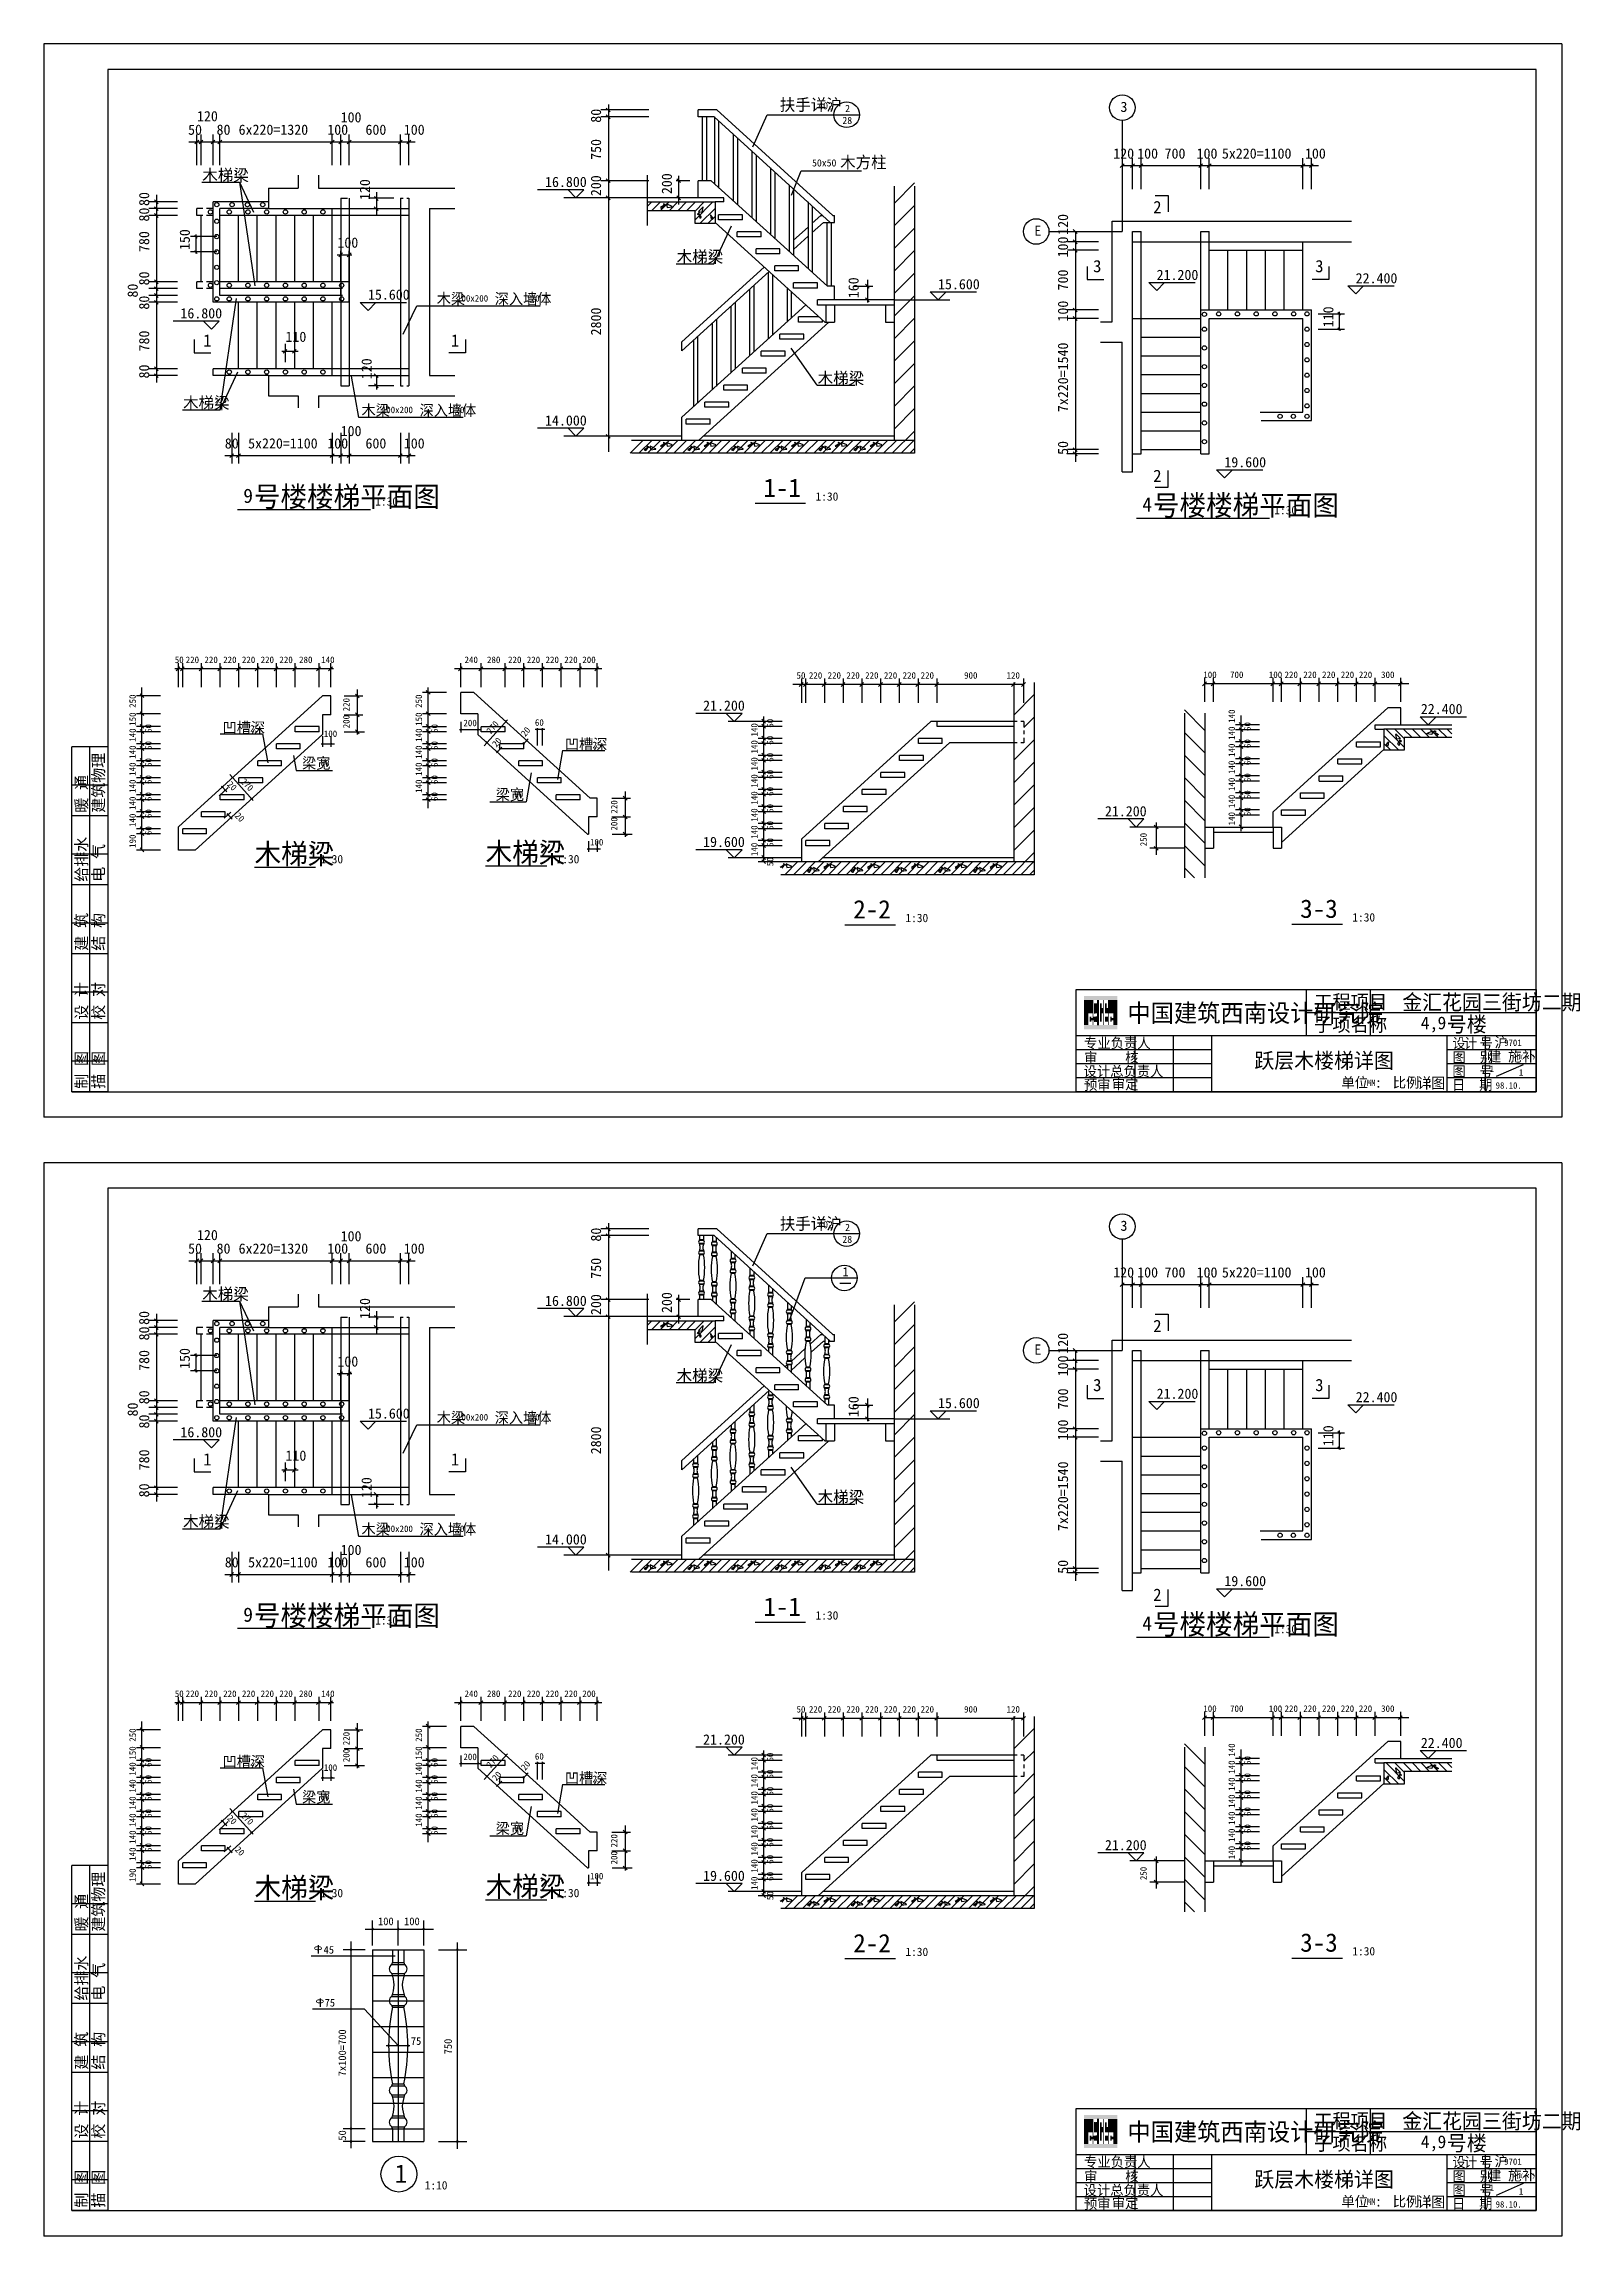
# Model space of a CAD drawing. Header units: metres. Extents: x -282284 to -222161, y -90681 to -4902.
import ezdxf

# ---------------------------------------------------------------- set-up
doc = ezdxf.new("R2010")
doc.units = ezdxf.units.M
for name, color, linetype in [('1', 7, 'Continuous'), ('10', 3, 'Continuous'), ('3', 3, 'Continuous'), ('JZ', 3, 'Continuous')]:
    doc.layers.add(name, color=color, linetype=linetype)

msp = doc.modelspace()

# ---------------------------------------------------------------- texts
for s, p in [('建筑物理', (-279923.13, -34985.56)), ('暖 通', (-280585.52, -34985.56)), ('给排水', (-280585.52, -37685.56)), ('电 气', (-279923.13, -37685.56)), ('建 筑', (-280585.52, -40385.56)), ('结 构', (-279923.13, -40385.56)), ('设 计', (-280585.52, -43085.56)), ('校 对', (-279923.13, -43085.56)), ('制 图', (-280585.52, -45785.56)), ('描 图', (-279923.13, -45785.56)), ('建筑物理', (-279923.13, -78763.93)), ('暖 通', (-280585.52, -78763.93)), ('给排水', (-280585.52, -81463.93)), ('电 气', (-279923.13, -81463.93)), ('建 筑', (-280585.52, -84163.93)), ('结 构', (-279923.13, -84163.93)), ('设 计', (-280585.52, -86863.93)), ('校 对', (-279923.13, -86863.93)), ('制 图', (-280585.52, -89563.93)), ('描 图', (-279923.13, -89563.93))]:
    msp.add_text(s, height=450, rotation=90).set_placement(p)
for s, height, p in [('中国建筑西南设计研究院', 700, (-239879.14, -43174.15)), ('工程项目', 550, (-232572.85, -42657.96)), ('专业负责人', 400, (-241574.46, -44198.46)), ('子项名称', 550, (-232572.85, -43545.63)), ('审    核', 400, (-241573.03, -44767.79)), ('设  号', 400, (-227160.67, -44207.23)), ('图  别', 400, (-227151.89, -44757.23)), ('计', 400, (-226703.94, -44207.23)), ('设计总负责人', 400, (-241591.71, -45305.85)), ('预审', 400, (-241579.29, -45831.98)), ('审定', 400, (-240487.57, -45810.38)), ('单位 :', 400, (-231503.76, -45741.48)), ('比例 :', 400, (-229494.79, -45741.48)), ('图  号', 400, (-227160.67, -45307.23)), ('日  期', 400, (-227178.24, -45830.9)), ('中国建筑西南设计研究院', 700, (-239879.14, -86952.51)), ('工程项目', 550, (-232572.85, -86436.33)), ('子项名称', 550, (-232572.85, -87323.99)), ('专业负责人', 400, (-241574.46, -87976.82)), ('审    核', 400, (-241573.03, -88546.15)), ('设  号', 400, (-227160.67, -87985.6)), ('图  别', 400, (-227151.89, -88535.6)), ('计', 400, (-226703.94, -87985.6)), ('设计总负责人', 400, (-241591.71, -89084.22)), ('预审', 400, (-241579.29, -89610.35)), ('审定', 400, (-240487.57, -89588.74)), ('单位 :', 400, (-231503.76, -89519.84)), ('比例 :', 400, (-229494.79, -89519.84)), ('图  号', 400, (-227160.67, -89085.6)), ('日  期', 400, (-227178.24, -89609.27))]:
    msp.add_text(s, height=height).set_placement(p)
at = {"layer": '1'}
for s, height, p in [('2', 480, (-238869.74, -11528.81)), ('3', 480, (-241221.89, -13839.54)), ('3', 480, (-232530.89, -13839.54)), ('1', 480, (-276046.91, -16747.86)), ('1', 480, (-266352.57, -16747.86)), ('1-1', 720, (-254124.78, -22633.63)), ('2', 480, (-238869.74, -22045.34)), ('2-2', 720, (-250608.26, -39123.71)), ('3-3', 720, (-233118, -39099.6)), ('2', 480, (-238869.74, -55307.18)), ('3', 480, (-241221.89, -57617.9)), ('3', 480, (-232530.89, -57617.9)), ('1', 480, (-276046.91, -60526.23)), ('1', 480, (-266352.57, -60526.23)), ('1-1', 720, (-254124.78, -66411.99)), ('2', 480, (-238869.74, -65823.71)), ('2-2', 720, (-250608.26, -79576.01)), ('3-3', 720, (-233118, -79551.91))]:
    msp.add_text(s, height=height, dxfattribs=at).set_placement(p)
at = {"layer": '3'}
for s, height, p in [('120', 400, (-276289.61, -7930.46)), ('100', 400, (-270668.48, -7974.69)), ('扶手详沪', 466.67, (-253483.33, -7521.06)), ('402', 280, (-251975.2, -7465.36)), ('2', 280, (-250925.71, -7571.87)), ('3', 400, (-240151.08, -7566.01)), ('50', 400, (-276638.84, -8459.98)), ('80', 400, (-275523.52, -8459.98)), ('6x220=1320', 400, (-274661.29, -8459.98)), ('100', 400, (-271191.71, -8459.98)), ('600', 400, (-269697.26, -8459.98)), ('100', 400, (-268197.11, -8459.98)), ('28', 280, (-251032.3, -8038.91)), ('50x50', 280, (-252220.11, -9699.62)), ('木方柱', 466.67, (-251121.51, -9768.22)), ('120', 400, (-240433.06, -9391.89)), ('100', 400, (-239496.56, -9391.89)), ('700', 400, (-238424.11, -9391.89)), ('100', 400, (-237171.61, -9391.89)), ('5x220=1100', 400, (-236180.4, -9391.89)), ('100', 400, (-232930.81, -9391.89)), ('木梯梁', 466.67, (-276082.92, -10277.53)), ('1', 280, (-274839.84, -10148.58)), ('16.800', 400, (-262669.77, -10504.07)), ('100', 400, (-270795.24, -12878.39)), ('E', 400, (-243521.14, -12411)), ('木梯梁', 466.67, (-257518.97, -13469.12)), ('2', 280, (-256275.9, -13340.17)), ('15.600', 400, (-269598.75, -14913.37)), ('15.600', 400, (-247290, -14504.07)), ('21.200', 400, (-238735.86, -14139.8)), ('22.400', 400, (-230945.9, -14271.3)), ('16.800', 400, (-276938.77, -15643.78)), ('木梁    深入墙体', 426.67, (-266907.08, -15092.42)), ('100x200', 256, (-266114.91, -14988.23)), ('120', 256, (-263405.14, -14988.23)), ('110', 400, (-272827.62, -16562.57)), ('木梯梁', 466.67, (-252000.51, -18219.94)), ('1', 280, (-250757.44, -18090.99)), ('木梯梁', 466.67, (-276835.91, -19185.49)), ('2', 280, (-275592.83, -19056.54)), ('木梁    深入墙体', 426.67, (-269851, -19455.84)), ('100x200', 256, (-269058.83, -19351.65)), ('120', 256, (-266349.06, -19351.65)), ('14.000', 400, (-262669.77, -19837.4)), ('80', 400, (-275202.22, -20734.7)), ('5x220=1100', 400, (-274289.93, -20734.7)), ('100', 400, (-271191.71, -20734.7)), ('100', 400, (-270668.48, -20249.41)), ('600', 400, (-269697.26, -20734.7)), ('100', 400, (-268197.11, -20734.7)), ('19.600', 400, (-236084.44, -21469.48)), ('号楼楼梯平面图', 800, (-274064.7, -23019.47)), ('9', 560, (-274479.66, -22864.58)), ('1:30', 327.68, (-269315.06, -22970.81)), ('1:30', 327.68, (-252083.24, -22776.99)), ('4', 560, (-239296.48, -23205.22)), ('号楼楼梯平面图', 800, (-238881.51, -23360.11)), ('1:30', 327.68, (-234131.87, -23311.45)), ('50', 256, (-277159.57, -29130.83)), ('220', 256, (-276731.76, -29130.83)), ('220', 256, (-275998.43, -29130.83)), ('220', 256, (-275265.09, -29130.83)), ('220', 256, (-274531.76, -29130.83)), ('220', 256, (-273798.43, -29130.83)), ('220', 256, (-273065.09, -29130.83)), ('280', 256, (-272295.14, -29130.83)), ('140', 256, (-271428.39, -29130.83)), ('240', 256, (-265818.88, -29130.83)), ('280', 256, (-264939.71, -29130.83)), ('220', 256, (-264115.94, -29130.83)), ('220', 256, (-263382.6, -29130.83)), ('220', 256, (-262649.27, -29130.83)), ('220', 256, (-261915.94, -29130.83)), ('200', 256, (-261209.48, -29130.83)), ('50', 256, (-252827.81, -29741.85)), ('220', 256, (-252342.69, -29741.85)), ('220', 256, (-251609.36, -29741.85)), ('220', 256, (-250876.03, -29741.85)), ('220', 256, (-250142.69, -29741.85)), ('220', 256, (-249409.36, -29741.85)), ('220', 256, (-248676.03, -29741.85)), ('220', 256, (-247969.57, -29741.85)), ('900', 256, (-246270.6, -29741.85)), ('120', 256, (-244607.24, -29741.85)), ('100', 256, (-236908.1, -29714.52)), ('700', 256, (-235861.81, -29714.52)), ('100', 256, (-234344.33, -29714.52)), ('220', 256, (-233728.04, -29714.52)), ('220', 256, (-232994.71, -29714.52)), ('220', 256, (-232261.37, -29714.52)), ('220', 256, (-231528.04, -29714.52)), ('220', 256, (-230821.59, -29714.52)), ('300', 256, (-229950.44, -29714.52)), ('21.200', 400, (-256484.17, -30994.15)), ('22.400', 400, (-228395.94, -31126.59)), ('凹槽深', 426.67, (-275290.29, -31874.13)), ('25', 256, (-274211.2, -31817.72)), ('200', 256, (-265863.49, -31601.61)), ('60', 256, (-263066.14, -31583.32)), ('100', 256, (-271326.21, -32021.74)), ('凹槽深', 426.67, (-261894.31, -32522.66)), ('25', 256, (-260815.22, -32466.25)), ('梁宽', 426.67, (-272177.81, -33260.15)), ('80', 256, (-271450.14, -33161.6)), ('梁宽', 426.67, (-264599.49, -34489.45)), ('80', 256, (-263871.82, -34390.91)), ('21.200', 400, (-240758.79, -35126.59)), ('100', 256, (-260910.39, -36268.3)), ('19.600', 400, (-256484.17, -36327.48)), ('木梯梁', 800, (-274036.28, -36998.35)), ('1', 480, (-271905.29, -36777.29)), ('1:30', 327.68, (-271463.32, -36965.85)), ('木梯梁', 800, (-264993.95, -36951.88)), ('2', 480, (-262862.96, -36730.82)), ('1:30', 327.68, (-262217.45, -36965.85)), ('1:30', 327.68, (-248566.72, -39267.07)), ('1:30', 327.68, (-231076.45, -39242.97)), ('金汇花园三街坊二期', 600, (-229123.75, -42700.36)), ('号楼', 600, (-227378.78, -43563.35)), ('沪', 400, (-225512.12, -44173.58)), ('跃层木楼梯详图', 600, (-234912.89, -44982.8)), ('建 施', 400, (-225768.64, -44719.21)), ('补', 400, (-224426.01, -44719.21)), ('详图', 420, (-228531.48, -45772.05)), ('120', 400, (-276289.61, -51708.83)), ('100', 400, (-270668.48, -51753.06)), ('扶手详沪', 466.67, (-253483.33, -51299.43)), ('402', 280, (-251975.2, -51243.72)), ('2', 280, (-250925.71, -51350.24)), ('3', 400, (-240151.08, -51344.38)), ('50', 400, (-276638.84, -52238.34)), ('80', 400, (-275523.52, -52238.34)), ('6x220=1320', 400, (-274661.29, -52238.34)), ('100', 400, (-271191.71, -52238.34)), ('600', 400, (-269697.26, -52238.34)), ('100', 400, (-268197.11, -52238.34)), ('28', 280, (-251032.3, -51817.28)), ('1', 360, (-251029.09, -53127.78)), ('120', 400, (-240433.06, -53170.26)), ('100', 400, (-239496.56, -53170.26)), ('700', 400, (-238424.11, -53170.26)), ('100', 400, (-237171.61, -53170.26)), ('5x220=1100', 400, (-236180.4, -53170.26)), ('100', 400, (-232930.81, -53170.26)), ('木梯梁', 466.67, (-276082.92, -54055.89)), ('1', 280, (-274839.84, -53926.94)), ('16.800', 400, (-262669.77, -54282.43)), ('100', 400, (-270795.24, -56656.75)), ('E', 400, (-243521.14, -56189.36)), ('木梯梁', 466.67, (-257518.97, -57247.49)), ('2', 280, (-256275.9, -57118.53)), ('15.600', 400, (-269598.75, -58691.73)), ('15.600', 400, (-247290, -58282.43)), ('21.200', 400, (-238735.86, -57918.17)), ('22.400', 400, (-230945.9, -58049.67)), ('16.800', 400, (-276938.77, -59422.14)), ('木梁    深入墙体', 426.67, (-266907.08, -58870.79)), ('100x200', 256, (-266114.91, -58766.6)), ('120', 256, (-263405.14, -58766.6)), ('110', 400, (-272827.62, -60340.94)), ('木梯梁', 466.67, (-252000.51, -61998.31)), ('1', 280, (-250757.44, -61869.36)), ('木梯梁', 466.67, (-276835.91, -62963.85)), ('2', 280, (-275592.83, -62834.9)), ('木梁    深入墙体', 426.67, (-269851, -63234.21)), ('100x200', 256, (-269058.83, -63130.02)), ('120', 256, (-266349.06, -63130.02)), ('14.000', 400, (-262669.77, -63615.77)), ('80', 400, (-275202.22, -64513.06)), ('5x220=1100', 400, (-274289.93, -64513.06)), ('100', 400, (-271191.71, -64513.06)), ('100', 400, (-270668.48, -64027.78)), ('600', 400, (-269697.26, -64513.06)), ('100', 400, (-268197.11, -64513.06)), ('19.600', 400, (-236084.44, -65247.84)), ('号楼楼梯平面图', 800, (-274064.7, -66797.84)), ('9', 560, (-274479.66, -66642.95)), ('1:30', 327.68, (-269315.06, -66749.18)), ('1:30', 327.68, (-252083.24, -66555.36)), ('4', 560, (-239296.48, -66983.58)), ('号楼楼梯平面图', 800, (-238881.51, -67138.48)), ('1:30', 327.68, (-234131.87, -67089.81)), ('50', 256, (-277159.57, -69583.14)), ('220', 256, (-276731.76, -69583.14)), ('220', 256, (-275998.43, -69583.14)), ('220', 256, (-275265.09, -69583.14)), ('220', 256, (-274531.76, -69583.14)), ('220', 256, (-273798.43, -69583.14)), ('220', 256, (-273065.09, -69583.14)), ('280', 256, (-272295.14, -69583.14)), ('140', 256, (-271428.39, -69583.14)), ('240', 256, (-265818.88, -69583.14)), ('280', 256, (-264939.71, -69583.14)), ('220', 256, (-264115.94, -69583.14)), ('220', 256, (-263382.6, -69583.14)), ('220', 256, (-262649.27, -69583.14)), ('220', 256, (-261915.94, -69583.14)), ('200', 256, (-261209.48, -69583.14)), ('50', 256, (-252827.81, -70194.16)), ('220', 256, (-252342.69, -70194.16)), ('220', 256, (-251609.36, -70194.16)), ('220', 256, (-250876.03, -70194.16)), ('220', 256, (-250142.69, -70194.16)), ('220', 256, (-249409.36, -70194.16)), ('220', 256, (-248676.03, -70194.16)), ('220', 256, (-247969.57, -70194.16)), ('900', 256, (-246270.6, -70194.16)), ('120', 256, (-244607.24, -70194.16)), ('100', 256, (-236908.1, -70166.82)), ('700', 256, (-235861.81, -70166.82)), ('100', 256, (-234344.33, -70166.82)), ('220', 256, (-233728.04, -70166.82)), ('220', 256, (-232994.71, -70166.82)), ('220', 256, (-232261.37, -70166.82)), ('220', 256, (-231528.04, -70166.82)), ('220', 256, (-230821.59, -70166.82)), ('300', 256, (-229950.44, -70166.82)), ('21.200', 400, (-256484.17, -71446.45)), ('22.400', 400, (-228395.94, -71578.89)), ('凹槽深', 426.67, (-275290.29, -72326.44)), ('25', 256, (-274211.2, -72270.03)), ('200', 256, (-265863.49, -72053.92)), ('60', 256, (-263066.14, -72035.63)), ('100', 256, (-271326.21, -72474.04)), ('凹槽深', 426.67, (-261894.31, -72974.96)), ('25', 256, (-260815.22, -72918.56)), ('梁宽', 426.67, (-272177.81, -73712.45)), ('80', 256, (-271450.14, -73613.91)), ('梁宽', 426.67, (-264599.49, -74941.76)), ('80', 256, (-263871.82, -74843.21)), ('21.200', 400, (-240758.79, -75578.89)), ('木梯梁', 800, (-274036.28, -77450.66)), ('1', 480, (-271905.29, -77229.6)), ('1:30', 327.68, (-271463.32, -77418.16)), ('木梯梁', 800, (-264993.95, -77404.18)), ('2', 480, (-262862.96, -77183.12)), ('1:30', 327.68, (-262217.45, -77418.16)), ('100', 256, (-260910.39, -76720.6)), ('19.600', 400, (-256484.17, -76779.79)), ('100  100', 300, (-269205.81, -78513.04)), ('45', 300, (-271335.81, -79625.84)), ('1:30', 327.68, (-248566.72, -79719.38)), ('1:30', 327.68, (-231076.45, -79695.27)), ('75', 300, (-271295.81, -81695.84)), ('75', 300, (-267920.81, -83195.84)), ('金汇花园三街坊二期', 600, (-229123.75, -86478.73)), ('号楼', 600, (-227378.78, -87341.71)), ('沪', 400, (-225512.12, -87951.94)), ('1', 720, (-268554.17, -88592.99)), ('跃层木楼梯详图', 600, (-234912.89, -88761.16)), ('建 施', 400, (-225768.64, -88497.58)), ('补', 400, (-224426.01, -88497.58)), ('1:10', 327.68, (-267379.54, -88854.16)), ('详图', 420, (-228531.48, -89550.41))]:
    msp.add_text(s, height=height, dxfattribs=at).set_placement(p)
for s, height, rotation, p in [('80', 400, 90, (-260477.77, -7988.29)), ('750', 400, 90, (-260477.77, -9441.71)), ('120', 400, 90, (-269521.24, -11012.9)), ('200', 400, 90, (-260477.77, -10860.52)), ('200', 400, 90, (-257705.61, -10781.76)), ('80', 400, 90, (-278160.49, -11247.04)), ('80', 400, 90, (-278160.49, -11854.7)), ('120', 400, 90, (-242202.3, -12375.06)), ('780', 400, 90, (-278160.49, -13047.43)), ('150', 400, 90, (-276571.16, -12970.56)), ('100', 400, 90, (-242202.3, -13259.14)), ('80', 400, 90, (-278608.6, -14828.81)), ('80', 400, 90, (-278160.49, -14353.02)), ('160', 400, 90, (-250398.23, -14854.85)), ('700', 400, 90, (-242202.3, -14549.41)), ('80', 400, 90, (-278160.49, -15300.47)), ('2800', 400, 90, (-260477.77, -16308.95)), ('100', 400, 90, (-242202.3, -15768.01)), ('110', 400, 90, (-231817.92, -15992.21)), ('780', 400, 90, (-278160.49, -16936.98)), ('7x220=1540', 400, 90, (-242202.3, -19311.48)), ('80', 400, 90, (-278160.49, -17993.42)), ('120', 400, 90, (-269454.27, -18022.59)), ('50', 400, 90, (-242202.3, -20985.95)), ('250', 256, 90, (-278683.8, -30882.97)), ('220', 256, 90, (-270319.59, -31019.21)), ('250', 256, 90, (-267485.71, -30883.99)), ('150', 256, 90, (-278683.8, -31585.4)), ('140', 256, 90, (-278683.8, -32209.79)), ('60', 256, 90, (-278065.93, -31863.8)), ('200', 256, 90, (-270319.59, -31682.72)), ('150', 256, 90, (-267485.71, -31586.42)), ('140', 256, 90, (-267485.71, -32210.81)), ('60', 256, 90, (-266867.83, -31864.82)), ('270', 256, 50.09, (-264793.44, -31927.05)), ('20', 256, 50.09, (-263444.08, -32029.85)), ('140', 256, 90, (-254351.67, -32004.02)), ('60', 256, 90, (-253733.8, -31658.03)), ('140', 256, 90, (-235671.45, -31469.8)), ('140', 256, 90, (-235671.45, -32136.46)), ('60', 256, 90, (-235053.57, -31790.47)), ('140', 256, 90, (-278683.8, -32876.46)), ('60', 256, 90, (-278065.93, -32530.47)), ('140', 256, 90, (-267485.71, -32877.47)), ('60', 256, 90, (-266867.83, -32531.49)), ('20', 256, 50.09, (-264571.56, -32441.07)), ('140', 256, 90, (-254351.67, -32670.69)), ('60', 256, 90, (-253733.8, -32324.7)), ('140', 256, 90, (-235671.45, -32803.13)), ('60', 256, 90, (-235053.57, -32457.14)), ('140', 256, 90, (-278683.8, -33543.12)), ('60', 256, 90, (-278065.93, -33197.13)), ('140', 256, 90, (-267485.71, -33544.14)), ('60', 256, 90, (-266867.83, -33198.15)), ('140', 256, 90, (-254351.67, -33337.36)), ('60', 256, 90, (-253733.8, -32991.37)), ('60', 256, 90, (-253733.8, -33658.03)), ('140', 256, 90, (-235671.45, -33469.8)), ('60', 256, 90, (-235053.57, -33123.81)), ('140', 256, 90, (-278683.8, -34209.79)), ('60', 256, 90, (-278065.93, -33863.8)), ('60', 256, 90, (-278065.93, -34530.47)), ('20', 256, 314.64, (-275130.41, -33902.03)), ('270', 256, 314.64, (-274597.64, -33794.42)), ('140', 256, 90, (-267485.71, -34210.81)), ('60', 256, 90, (-266867.83, -33864.82)), ('60', 256, 90, (-266867.83, -34531.49)), ('140', 256, 90, (-254351.67, -34004.02)), ('140', 256, 90, (-254351.67, -34670.69)), ('60', 256, 90, (-253733.8, -34324.7)), ('140', 256, 90, (-235671.45, -34136.46)), ('140', 256, 90, (-235671.45, -34803.13)), ('60', 256, 90, (-235053.57, -33790.47)), ('60', 256, 90, (-235053.57, -34457.14)), ('140', 256, 90, (-278683.8, -34876.46)), ('140', 256, 90, (-278683.8, -35543.12)), ('60', 256, 90, (-278065.93, -35197.13)), ('20', 256, 314.64, (-274828.18, -35127.9)), ('220', 256, 90, (-259837.15, -35020.23)), ('140', 256, 90, (-254351.67, -35337.36)), ('60', 256, 90, (-253733.8, -34991.37)), ('140', 256, 90, (-235671.45, -35480.58)), ('60', 256, 90, (-235053.57, -35123.81)), ('190', 256, 90, (-278683.8, -36362.16)), ('60', 256, 90, (-278065.93, -35863.8)), ('200', 256, 90, (-259837.15, -35683.74)), ('140', 256, 90, (-254351.67, -36004.02)), ('60', 256, 90, (-253733.8, -35658.03)), ('60', 256, 90, (-253733.8, -36324.7)), ('250', 256, 90, (-239122.68, -36298.26)), ('140', 256, 90, (-254351.67, -36681.48)), ('50', 256, 90, (-253733.8, -37079.8)), ('80', 400, 90, (-260477.77, -51766.65)), ('750', 400, 90, (-260477.77, -53220.07)), ('120', 400, 90, (-269521.24, -54791.26)), ('200', 400, 90, (-260477.77, -54638.89)), ('200', 400, 90, (-257705.61, -54560.13)), ('80', 400, 90, (-278160.49, -55025.4)), ('80', 400, 90, (-278160.49, -55633.07)), ('120', 400, 90, (-242202.3, -56153.42)), ('780', 400, 90, (-278160.49, -56825.8)), ('150', 400, 90, (-276571.16, -56748.93)), ('100', 400, 90, (-242202.3, -57037.5)), ('80', 400, 90, (-278608.6, -58607.18)), ('80', 400, 90, (-278160.49, -58131.38)), ('160', 400, 90, (-250398.23, -58633.21)), ('700', 400, 90, (-242202.3, -58327.78)), ('80', 400, 90, (-278160.49, -59078.84)), ('2800', 400, 90, (-260477.77, -60087.32)), ('100', 400, 90, (-242202.3, -59546.38)), ('110', 400, 90, (-231817.92, -59770.58)), ('780', 400, 90, (-278160.49, -60715.35)), ('7x220=1540', 400, 90, (-242202.3, -63089.84)), ('80', 400, 90, (-278160.49, -61771.79)), ('120', 400, 90, (-269454.27, -61800.95)), ('50', 400, 90, (-242202.3, -64764.32)), ('250', 256, 90, (-278683.8, -71335.28)), ('220', 256, 90, (-270319.59, -71471.51)), ('250', 256, 90, (-267485.71, -71336.3)), ('150', 256, 90, (-278683.8, -72037.71)), ('60', 256, 90, (-278065.93, -72316.11)), ('200', 256, 90, (-270319.59, -72135.03)), ('150', 256, 90, (-267485.71, -72038.73)), ('60', 256, 90, (-266867.83, -72317.13)), ('270', 256, 50.09, (-264793.44, -72379.36)), ('140', 256, 90, (-254351.67, -72456.33)), ('60', 256, 90, (-253733.8, -72110.34)), ('140', 256, 90, (-235671.45, -71922.1)), ('60', 256, 90, (-235053.57, -72242.78)), ('140', 256, 90, (-278683.8, -72662.1)), ('140', 256, 90, (-278683.8, -73328.76)), ('60', 256, 90, (-278065.93, -72982.77)), ('140', 256, 90, (-267485.71, -72663.11)), ('140', 256, 90, (-267485.71, -73329.78)), ('60', 256, 90, (-266867.83, -72983.79)), ('20', 256, 50.09, (-264571.56, -72893.38)), ('20', 256, 50.09, (-263444.08, -72482.15)), ('140', 256, 90, (-254351.67, -73123)), ('60', 256, 90, (-253733.8, -72777.01)), ('140', 256, 90, (-235671.45, -72588.77)), ('140', 256, 90, (-235671.45, -73255.44)), ('60', 256, 90, (-235053.57, -72909.45)), ('140', 256, 90, (-278683.8, -73995.43)), ('60', 256, 90, (-278065.93, -73649.44)), ('140', 256, 90, (-267485.71, -73996.45)), ('60', 256, 90, (-266867.83, -73650.46)), ('140', 256, 90, (-254351.67, -73789.66)), ('60', 256, 90, (-253733.8, -73443.67)), ('140', 256, 90, (-235671.45, -73922.1)), ('60', 256, 90, (-235053.57, -73576.11)), ('140', 256, 90, (-278683.8, -74662.1)), ('60', 256, 90, (-278065.93, -74316.11)), ('20', 256, 314.64, (-275130.41, -74354.34)), ('270', 256, 314.64, (-274597.64, -74246.72)), ('140', 256, 90, (-267485.71, -74663.11)), ('60', 256, 90, (-266867.83, -74317.13)), ('140', 256, 90, (-254351.67, -74456.33)), ('140', 256, 90, (-254351.67, -75123)), ('60', 256, 90, (-253733.8, -74110.34)), ('60', 256, 90, (-253733.8, -74777.01)), ('140', 256, 90, (-235671.45, -74588.77)), ('60', 256, 90, (-235053.57, -74242.78)), ('60', 256, 90, (-235053.57, -74909.45)), ('140', 256, 90, (-278683.8, -75328.76)), ('60', 256, 90, (-278065.93, -74982.77)), ('60', 256, 90, (-278065.93, -75649.44)), ('20', 256, 314.64, (-274828.18, -75580.2)), ('60', 256, 90, (-266867.83, -74983.79)), ('220', 256, 90, (-259837.15, -75472.53)), ('140', 256, 90, (-254351.67, -75789.66)), ('60', 256, 90, (-253733.8, -75443.67)), ('140', 256, 90, (-235671.45, -75255.44)), ('140', 256, 90, (-235671.45, -75932.89)), ('60', 256, 90, (-235053.57, -75576.11)), ('140', 256, 90, (-278683.8, -75995.43)), ('190', 256, 90, (-278683.8, -76814.46)), ('60', 256, 90, (-278065.93, -76316.11)), ('200', 256, 90, (-259837.15, -76136.05)), ('140', 256, 90, (-254351.67, -76456.33)), ('60', 256, 90, (-253733.8, -76110.34)), ('250', 256, 90, (-239122.68, -76750.57)), ('140', 256, 90, (-254351.67, -77133.78)), ('60', 256, 90, (-253733.8, -76777.01)), ('50', 256, 90, (-253733.8, -77532.11)), ('0', 300, 90, (-271405.81, -79515.84)), ('0', 300, 90, (-271335.81, -81595.84)), ('7x100=700', 300, 90, (-270455.81, -84425.84)), ('750', 300, 90, (-266315.81, -83565.84)), ('50', 300, 90, (-270455.81, -86945.5))]:
    msp.add_text(s, height=height, rotation=rotation, dxfattribs=at).set_placement(p)
at = {"layer": 'JZ'}
for s, height, p in [('4,', 500, (-228397.61, -43459.14)), ('9', 500, (-227740.65, -43459.14)), ('9701', 250, (-225132.05, -44109.73)), ('(   )', 150, (-224503.79, -44615.09)), ('MM', 250, (-230504.88, -45676.83)), ('1', 250, (-225704.26, -45128.25)), ('1', 250, (-224557.65, -45273.75)), ('98.10.', 250, (-225467.66, -45783.01)), ('4,', 500, (-228397.61, -87237.51)), ('9', 500, (-227740.65, -87237.51)), ('9701', 250, (-225132.05, -87888.1)), ('(   )', 150, (-224503.79, -88393.46)), ('MM', 250, (-230504.88, -89455.2)), ('1', 250, (-225704.26, -88906.62)), ('1', 250, (-224557.65, -89052.12)), ('98.10.', 250, (-225467.66, -89561.38))]:
    msp.add_text(s, height=height, dxfattribs=at).set_placement(p)

# ---------------------------------------------------------------- linework, layer by layer
for p, q in [((-282283.95, -4902.17), (-282283.95, -46902.17)), ((-222883.95, -4902.17), (-282283.95, -4902.17)), ((-222883.95, -4902.17), (-222883.95, -46902.17)), ((-272329.13, -10039.29), (-272329.13, -10545.97)), ((-271529.13, -10039.29), (-271529.13, -10545.97)), ((-273495.79, -10545.97), (-272329.13, -10545.97)), ((-273495.79, -10545.97), (-273495.79, -11345.97)), ((-271529.13, -10545.97), (-266195.44, -10545.97)), ((-258677.99, -11088.98), (-256011.84, -11088.98)), ((-256011.84, -11088.98), (-256011.84, -11922.31)), ((-249011.84, -10468.01), (-249011.84, -20422.31)), ((-248211.84, -10468.01), (-248211.84, -20922.31)), ((-273495.79, -11345.97), (-267995.79, -11345.97)), ((-267995.79, -11345.97), (-267995.79, -17879.3)), ((-267195.79, -11345.97), (-267195.79, -17879.3)), ((-267195.79, -11345.97), (-266195.44, -11345.97)), ((-258677.99, -11422.31), (-256811.84, -11422.31)), ((-256811.84, -11422.31), (-256811.84, -11922.31)), ((-256811.84, -11922.31), (-256011.84, -11922.31)), ((-240477.81, -15777.26), (-240477.81, -11843.93)), ((-240477.81, -11843.93), (-231106.64, -11843.93)), ((-239677.81, -21643.93), (-239677.81, -12643.93)), ((-239677.81, -12643.93), (-231106.64, -12643.93)), ((-240934.52, -15777.26), (-240477.81, -15777.26)), ((-240934.52, -16577.26), (-240077.81, -16577.26)), ((-240077.81, -21643.93), (-240077.81, -16577.26)), ((-273495.79, -17879.3), (-270286.2, -17879.3)), ((-273495.79, -17879.3), (-273495.79, -18679.3)), ((-270269.41, -17879.3), (-267995.79, -17879.3)), ((-267195.79, -17879.3), (-266195.44, -17879.3)), ((-273495.79, -18679.3), (-272329.13, -18679.3)), ((-272329.13, -18679.3), (-272329.13, -19149.64)), ((-271529.13, -18679.3), (-266195.44, -18679.3)), ((-271529.13, -18679.3), (-271529.13, -19149.64)), ((-240077.81, -21643.93), (-239677.81, -21643.93)), ((-244326, -29894.9), (-244326, -36912.39)), ((-243526, -29894.9), (-243526, -37412.39)), ((-237644.68, -31090.53), (-237644.68, -37532.84)), ((-236844.68, -31090.53), (-236844.68, -37532.84)), ((-227178.53, -31711.5), (-229844.68, -31711.5)), ((-229844.68, -31711.5), (-229844.68, -32544.83)), ((-281183.95, -45902.17), (-281183.95, -32402.17)), ((-279783.95, -32402.17), (-281183.95, -32402.17)), ((-280483.95, -45902.17), (-280483.95, -32402.17)), ((-229044.68, -32544.83), (-229844.68, -32544.83)), ((-227178.53, -32044.83), (-229044.68, -32044.83)), ((-229044.68, -32044.83), (-229044.68, -32544.83)), ((-279783.95, -33902.17), (-281183.95, -33902.17)), ((-279783.95, -35102.17), (-281183.95, -35102.17)), ((-236511.35, -35544.83), (-236511.35, -36378.17)), ((-234178.02, -35544.83), (-234178.02, -36378.17)), ((-233844.68, -35544.83), (-233844.68, -36378.17)), ((-279783.95, -36602.17), (-281183.95, -36602.17)), ((-279783.95, -37802.17), (-281183.95, -37802.17)), ((-279783.95, -39302.17), (-281183.95, -39302.17)), ((-279783.95, -40502.17), (-281183.95, -40502.17)), ((-279783.95, -42002.17), (-281183.95, -42002.17)), ((-235710.36, -41902.17), (-223883.95, -41902.17)), ((-235710.36, -41902.17), (-223883.95, -41902.17)), ((-232883.95, -41902.17), (-232883.95, -43702.17)), ((-230383.95, -41902.17), (-230383.95, -43702.17)), ((-241152.54, -42835.49), (-241152.54, -42445.49)), ((-241092.54, -42625.49), (-241092.54, -42445.49)), ((-241032.54, -42625.49), (-241032.54, -42315.49)), ((-241032.54, -43295.49), (-241032.54, -42835.49)), ((-241012.54, -43295.49), (-241012.54, -42315.49)), ((-232883.95, -42802.17), (-223883.95, -42802.17)), ((-279783.95, -43202.17), (-281183.95, -43202.17)), ((-241883.95, -43702.17), (-223883.95, -43702.17)), ((-241152.54, -43165.49), (-241152.54, -43115.49)), ((-241092.54, -43015.49), (-241092.54, -42965.49)), ((-241092.54, -43165.49), (-241092.54, -42965.49)), ((-239583.95, -43702.17), (-239583.95, -45902.17)), ((-238083.95, -43702.17), (-238083.95, -45902.17)), ((-236583.95, -43702.17), (-236583.95, -45902.17)), ((-227383.95, -43702.17), (-227383.95, -45902.17)), ((-225883.95, -43702.17), (-225883.95, -45902.17)), ((-241883.95, -44252.17), (-236583.95, -44252.17)), ((-227383.95, -44252.17), (-223883.95, -44252.17)), ((-279783.95, -44702.17), (-281183.95, -44702.17)), ((-241883.95, -44802.17), (-236583.95, -44802.17)), ((-241883.95, -45352.17), (-236583.95, -45352.17)), ((-227383.95, -44802.17), (-223883.95, -44802.17)), ((-227383.95, -45352.17), (-223883.95, -45352.17)), ((-225434.77, -45293.9), (-224384.45, -44831.75)), ((-222883.95, -46902.17), (-282283.95, -46902.17)), ((-222883.95, -48680.54), (-282283.95, -48680.54)), ((-282283.95, -48680.54), (-282283.95, -90680.54)), ((-222883.95, -48680.54), (-222883.95, -90680.54)), ((-272329.13, -53817.66), (-272329.13, -54324.33)), ((-271529.13, -53817.66), (-271529.13, -54324.33)), ((-273495.79, -54324.33), (-272329.13, -54324.33)), ((-273495.79, -54324.33), (-273495.79, -55124.33)), ((-271529.13, -54324.33), (-266195.44, -54324.33)), ((-258677.99, -54867.35), (-256011.84, -54867.35)), ((-256011.84, -54867.35), (-256011.84, -55700.68)), ((-249011.84, -54246.37), (-249011.84, -64200.68)), ((-248211.84, -54246.37), (-248211.84, -64700.68)), ((-273495.79, -55124.33), (-267995.79, -55124.33)), ((-267995.79, -55124.33), (-267995.79, -61657.67)), ((-267195.79, -55124.33), (-267195.79, -61657.67)), ((-267195.79, -55124.33), (-266195.44, -55124.33)), ((-258677.99, -55200.68), (-256811.84, -55200.68)), ((-256811.84, -55200.68), (-256811.84, -55700.68)), ((-256811.84, -55700.68), (-256011.84, -55700.68)), ((-240477.81, -59555.63), (-240477.81, -55622.3)), ((-240477.81, -55622.3), (-231106.64, -55622.3)), ((-239677.81, -65422.3), (-239677.81, -56422.3)), ((-239677.81, -56422.3), (-231106.64, -56422.3)), ((-240934.52, -59555.63), (-240477.81, -59555.63)), ((-240934.52, -60355.63), (-240077.81, -60355.63)), ((-240077.81, -65422.3), (-240077.81, -60355.63)), ((-273495.79, -61657.67), (-270286.2, -61657.67)), ((-273495.79, -61657.67), (-273495.79, -62457.67)), ((-270269.41, -61657.67), (-267995.79, -61657.67)), ((-267195.79, -61657.67), (-266195.44, -61657.67)), ((-273495.79, -62457.67), (-272329.13, -62457.67)), ((-272329.13, -62457.67), (-272329.13, -62928.01)), ((-271529.13, -62457.67), (-266195.44, -62457.67)), ((-271529.13, -62457.67), (-271529.13, -62928.01)), ((-240077.81, -65422.3), (-239677.81, -65422.3)), ((-244326, -70347.21), (-244326, -77364.7)), ((-243526, -70347.21), (-243526, -77864.7)), ((-237644.68, -71542.83), (-237644.68, -77985.14)), ((-236844.68, -71542.83), (-236844.68, -77985.14)), ((-227178.53, -72163.81), (-229844.68, -72163.81)), ((-229844.68, -72163.81), (-229844.68, -72997.14)), ((-229044.68, -72497.14), (-229044.68, -72997.14)), ((-227178.53, -72497.14), (-229044.68, -72497.14)), ((-229044.68, -72997.14), (-229844.68, -72997.14)), ((-281183.95, -89680.54), (-281183.95, -76180.54)), ((-279783.95, -76180.54), (-281183.95, -76180.54)), ((-280483.95, -89680.54), (-280483.95, -76180.54)), ((-236511.35, -75997.14), (-236511.35, -76830.47)), ((-234178.02, -75997.14), (-234178.02, -76830.47)), ((-233844.68, -75997.14), (-233844.68, -76830.47)), ((-279783.95, -77680.54), (-281183.95, -77680.54)), ((-279783.95, -78880.54), (-281183.95, -78880.54)), ((-279783.95, -80380.54), (-281183.95, -80380.54)), ((-279783.95, -81580.54), (-281183.95, -81580.54)), ((-279783.95, -83080.54), (-281183.95, -83080.54)), ((-279783.95, -84280.54), (-281183.95, -84280.54)), ((-235710.36, -85680.54), (-223883.95, -85680.54)), ((-235710.36, -85680.54), (-223883.95, -85680.54)), ((-232883.95, -85680.54), (-232883.95, -87480.54)), ((-230383.95, -85680.54), (-230383.95, -87480.54)), ((-279783.95, -85780.54), (-281183.95, -85780.54)), ((-241152.54, -86613.85), (-241152.54, -86223.85)), ((-241092.54, -86403.85), (-241092.54, -86223.85)), ((-241032.54, -86403.85), (-241032.54, -86093.85)), ((-241032.54, -87073.85), (-241032.54, -86613.85)), ((-241012.54, -87073.85), (-241012.54, -86093.85)), ((-232883.95, -86580.54), (-223883.95, -86580.54)), ((-279783.95, -86980.54), (-281183.95, -86980.54)), ((-241883.95, -87480.54), (-223883.95, -87480.54)), ((-241152.54, -86943.85), (-241152.54, -86893.85)), ((-241092.54, -86943.85), (-241092.54, -86743.85)), ((-241092.54, -86793.85), (-241092.54, -86743.85)), ((-239583.95, -87480.54), (-239583.95, -89680.54)), ((-238083.95, -87480.54), (-238083.95, -89680.54)), ((-236583.95, -87480.54), (-236583.95, -89680.54)), ((-227383.95, -87480.54), (-227383.95, -89680.54)), ((-225883.95, -87480.54), (-225883.95, -89680.54)), ((-241883.95, -88030.54), (-236583.95, -88030.54)), ((-227383.95, -88030.54), (-223883.95, -88030.54)), ((-279783.95, -88480.54), (-281183.95, -88480.54)), ((-241883.95, -88580.54), (-236583.95, -88580.54)), ((-241883.95, -89130.54), (-236583.95, -89130.54)), ((-227383.95, -88580.54), (-223883.95, -88580.54)), ((-227383.95, -89130.54), (-223883.95, -89130.54)), ((-225434.77, -89072.26), (-224384.45, -88610.12)), ((-222883.95, -90680.54), (-282283.95, -90680.54))]:
    msp.add_line(p, q)
for points in [[(-279783.95, -45902.17), (-281183.95, -45902.17), (-223883.95, -45902.17), (-223883.95, -5902.17), (-279783.95, -5902.17)], [(-241883.95, -41902.17), (-223883.95, -41902.17), (-223883.95, -45902.17), (-241883.95, -45902.17)], [(-279783.95, -89680.54), (-281183.95, -89680.54), (-223883.95, -89680.54), (-223883.95, -49680.54), (-279783.95, -49680.54)], [(-241883.95, -85680.54), (-223883.95, -85680.54), (-223883.95, -89680.54), (-241883.95, -89680.54)]]:
    msp.add_lwpolyline(points, close=True)
for points in [[(-241572.54, -42155.49), (-241572.54, -42315.49), (-240272.54, -42155.49), (-240272.54, -42315.49)], [(-241572.54, -42315.49), (-241412.54, -42315.49), (-241572.54, -43295.49), (-241412.54, -43295.49)], [(-241412.54, -42315.49), (-241212.54, -42315.49), (-241412.54, -42835.49), (-241212.54, -42835.49)], [(-241232.54, -42835.49), (-241212.54, -42835.49), (-241232.54, -43295.49), (-241212.54, -43295.49)], [(-241152.54, -42445.49), (-241092.54, -42445.49), (-241152.54, -42625.49), (-241092.54, -42625.49)], [(-241152.54, -42625.49), (-241032.54, -42625.49), (-241152.54, -42835.49), (-241032.54, -42835.49)], [(-241032.54, -42315.49), (-241012.54, -42315.49), (-241032.54, -43295.49), (-241012.54, -43295.49)], [(-240952.54, -42445.49), (-240892.54, -42445.49), (-240952.54, -43165.49), (-240892.54, -43165.49)], [(-240892.54, -42625.49), (-240832.54, -42625.49), (-240892.54, -42835.49), (-240832.54, -42835.49)], [(-240832.54, -42315.49), (-240812.54, -42315.49), (-240832.54, -43295.49), (-240812.54, -43295.49)], [(-240752.54, -42625.49), (-240752.54, -42445.49), (-240692.54, -42625.49), (-240692.54, -42445.49)], [(-240752.54, -42835.49), (-240752.54, -42625.49), (-240272.54, -42835.49), (-240272.54, -42625.49)], [(-240632.54, -42315.49), (-240272.54, -42315.49), (-240632.54, -42625.49), (-240272.54, -42625.49)], [(-240632.54, -42835.49), (-240612.54, -42835.49), (-240632.54, -43295.49), (-240612.54, -43295.49)], [(-240432.54, -42835.49), (-240272.54, -42835.49), (-240432.54, -43295.49), (-240272.54, -43295.49)], [(-241572.54, -43295.49), (-241572.54, -43455.49), (-240272.54, -43295.49), (-240272.54, -43455.49)], [(-241292.54, -42965.49), (-241352.54, -42965.49), (-241292.54, -43165.49), (-241352.54, -43165.49)], [(-241292.54, -43015.49), (-241232.54, -43015.49), (-241292.54, -43115.49), (-241232.54, -43115.49)], [(-241212.54, -42965.49), (-241092.54, -42965.49), (-241212.54, -43115.49), (-241152.54, -43115.49)], [(-241152.54, -43115.49), (-241092.54, -42965.49), (-241152.54, -43165.49), (-241092.54, -43165.49)], [(-240752.54, -42965.49), (-240632.54, -42965.49), (-240752.54, -43165.49), (-240632.54, -43165.49)], [(-240552.54, -42965.49), (-240492.54, -42965.49), (-240552.54, -43165.49), (-240492.54, -43165.49)], [(-240492.54, -43115.49), (-240492.54, -43015.49), (-240432.54, -43115.49), (-240432.54, -43015.49)], [(-241572.54, -85933.85), (-241572.54, -86093.85), (-240272.54, -85933.85), (-240272.54, -86093.85)], [(-241572.54, -86093.85), (-241412.54, -86093.85), (-241572.54, -87073.85), (-241412.54, -87073.85)], [(-241412.54, -86093.85), (-241212.54, -86093.85), (-241412.54, -86613.85), (-241212.54, -86613.85)], [(-241232.54, -86613.85), (-241212.54, -86613.85), (-241232.54, -87073.85), (-241212.54, -87073.85)], [(-241152.54, -86223.85), (-241092.54, -86223.85), (-241152.54, -86403.85), (-241092.54, -86403.85)], [(-241152.54, -86403.85), (-241032.54, -86403.85), (-241152.54, -86613.85), (-241032.54, -86613.85)], [(-241032.54, -86093.85), (-241012.54, -86093.85), (-241032.54, -87073.85), (-241012.54, -87073.85)], [(-240952.54, -86223.85), (-240892.54, -86223.85), (-240952.54, -86943.85), (-240892.54, -86943.85)], [(-240892.54, -86403.85), (-240832.54, -86403.85), (-240892.54, -86613.85), (-240832.54, -86613.85)], [(-240832.54, -86093.85), (-240812.54, -86093.85), (-240832.54, -87073.85), (-240812.54, -87073.85)], [(-240752.54, -86403.85), (-240752.54, -86223.85), (-240692.54, -86403.85), (-240692.54, -86223.85)], [(-240752.54, -86613.85), (-240752.54, -86403.85), (-240272.54, -86613.85), (-240272.54, -86403.85)], [(-240632.54, -86093.85), (-240272.54, -86093.85), (-240632.54, -86403.85), (-240272.54, -86403.85)], [(-240632.54, -86613.85), (-240612.54, -86613.85), (-240632.54, -87073.85), (-240612.54, -87073.85)], [(-240432.54, -86613.85), (-240272.54, -86613.85), (-240432.54, -87073.85), (-240272.54, -87073.85)], [(-241572.54, -87073.85), (-241572.54, -87233.85), (-240272.54, -87073.85), (-240272.54, -87233.85)], [(-241292.54, -86743.85), (-241352.54, -86743.85), (-241292.54, -86943.85), (-241352.54, -86943.85)], [(-241292.54, -86793.85), (-241232.54, -86793.85), (-241292.54, -86893.85), (-241232.54, -86893.85)], [(-241212.54, -86743.85), (-241092.54, -86743.85), (-241212.54, -86893.85), (-241152.54, -86893.85)], [(-241152.54, -86893.85), (-241092.54, -86743.85), (-241152.54, -86943.85), (-241092.54, -86943.85)], [(-240752.54, -86743.85), (-240632.54, -86743.85), (-240752.54, -86943.85), (-240632.54, -86943.85)], [(-240552.54, -86743.85), (-240492.54, -86743.85), (-240552.54, -86943.85), (-240492.54, -86943.85)], [(-240492.54, -86893.85), (-240492.54, -86793.85), (-240432.54, -86893.85), (-240432.54, -86793.85)]]:
    msp.add_solid(points)
at = {"layer": '1'}
for p, q in [((-255678.51, -10922.31), (-258677.99, -10922.31)), ((-255678.51, -11088.98), (-256011.84, -11088.98)), ((-255678.51, -11088.98), (-255678.51, -10922.31)), ((-254945.18, -11588.98), (-255878.51, -11588.98)), ((-255878.51, -11788.98), (-255878.51, -11588.98)), ((-254945.18, -11788.98), (-255878.51, -11788.98)), ((-254945.18, -11788.98), (-254945.18, -11588.98)), ((-255145.18, -12455.65), (-255145.18, -12255.65)), ((-254211.84, -12255.65), (-255145.18, -12255.65)), ((-254211.84, -12455.65), (-255145.18, -12455.65)), ((-254211.84, -12455.65), (-254211.84, -12255.65)), ((-253478.51, -12922.31), (-254411.84, -12922.31)), ((-254411.84, -13122.31), (-254411.84, -12922.31)), ((-253478.51, -13122.31), (-254411.84, -13122.31)), ((-253678.51, -13788.98), (-253678.51, -13588.98)), ((-252745.18, -13588.98), (-253678.51, -13588.98)), ((-253478.51, -13122.31), (-253478.51, -12922.31)), ((-252745.18, -13788.98), (-252745.18, -13588.98)), ((-252745.18, -13788.98), (-253678.51, -13788.98)), ((-252011.84, -14255.65), (-252945.18, -14255.65)), ((-252945.18, -14455.65), (-252945.18, -14255.65)), ((-252011.84, -14455.65), (-252945.18, -14455.65)), ((-252011.84, -14455.65), (-252011.84, -14255.65)), ((-249011.84, -14922.31), (-252011.84, -14922.31)), ((-252011.84, -15122.31), (-252011.84, -14922.31)), ((-252011.84, -15122.31), (-252011.84, -14922.31)), ((-249011.84, -15122.31), (-252011.84, -15122.31)), ((-251678.51, -15122.31), (-251678.51, -15788.98)), ((-251678.51, -15122.31), (-251678.51, -15788.98)), ((-251345.18, -15122.31), (-251345.18, -15788.98)), ((-249011.84, -14922.31), (-251056.09, -14922.31)), ((-249345.18, -15122.31), (-249345.18, -15788.98)), ((-251678.51, -15788.98), (-251345.18, -15788.98)), ((-249345.18, -15788.98), (-249011.84, -15788.98)), ((-257311.84, -20255.65), (-259282.14, -20255.65)), ((-248211.84, -20422.31), (-259282.14, -20422.31)), ((-249011.84, -20255.65), (-256477.41, -20255.65)), ((-248211.84, -20922.31), (-259282.14, -20922.31)), ((-244326, -31412.39), (-247326, -31412.39)), ((-247326, -31612.39), (-247326, -31412.39)), ((-247326, -31612.39), (-247326, -31412.39)), ((-244326, -31612.39), (-247326, -31612.39)), ((-230178.02, -31544.83), (-227178.53, -31544.83)), ((-230178.02, -31711.5), (-230178.02, -31544.83)), ((-230178.02, -31711.5), (-229844.68, -31711.5)), ((-248059.33, -32279.06), (-248059.33, -32079.06)), ((-247126, -32079.06), (-248059.33, -32079.06)), ((-247126, -32279.06), (-248059.33, -32279.06)), ((-247126, -32279.06), (-247126, -32079.06)), ((-230911.35, -32411.5), (-230911.35, -32211.5)), ((-230911.35, -32211.5), (-229978.02, -32211.5)), ((-230911.35, -32411.5), (-229978.02, -32411.5)), ((-229978.02, -32411.5), (-229978.02, -32211.5)), ((-248592.67, -33412.39), (-249526, -33412.39)), ((-249526, -33612.39), (-249526, -33412.39)), ((-247859.33, -32745.73), (-248792.67, -32745.73)), ((-248792.67, -32945.73), (-248792.67, -32745.73)), ((-247859.33, -32945.73), (-248792.67, -32945.73)), ((-248592.67, -33612.39), (-248592.67, -33412.39)), ((-247859.33, -32945.73), (-247859.33, -32745.73)), ((-231644.68, -33078.17), (-231644.68, -32878.17)), ((-231644.68, -32878.17), (-230711.35, -32878.17)), ((-231644.68, -33078.17), (-230711.35, -33078.17)), ((-230711.35, -33078.17), (-230711.35, -32878.17)), ((-250259.33, -34279.06), (-250259.33, -34079.06)), ((-249326, -34079.06), (-250259.33, -34079.06)), ((-249326, -34279.06), (-250259.33, -34279.06)), ((-248592.67, -33612.39), (-249526, -33612.39)), ((-249326, -34279.06), (-249326, -34079.06)), ((-233111.35, -34211.5), (-232178.02, -34211.5)), ((-233111.35, -34411.5), (-233111.35, -34211.5)), ((-232378.02, -33544.83), (-231444.68, -33544.83)), ((-232378.02, -33744.83), (-232378.02, -33544.83)), ((-232378.02, -33744.83), (-231444.68, -33744.83)), ((-232178.02, -34411.5), (-232178.02, -34211.5)), ((-231444.68, -33744.83), (-231444.68, -33544.83)), ((-250059.33, -34745.73), (-250992.67, -34745.73)), ((-250992.67, -34945.73), (-250992.67, -34745.73)), ((-250059.33, -34945.73), (-250992.67, -34945.73)), ((-250059.33, -34945.73), (-250059.33, -34745.73)), ((-233844.68, -35078.17), (-233844.68, -34878.17)), ((-233844.68, -34878.17), (-232911.35, -34878.17)), ((-233844.68, -35078.17), (-232911.35, -35078.17)), ((-233111.35, -34411.5), (-232178.02, -34411.5)), ((-232911.35, -35078.17), (-232911.35, -34878.17)), ((-250792.67, -35412.39), (-251726, -35412.39)), ((-251726, -35612.39), (-251726, -35412.39)), ((-250792.67, -35612.39), (-251726, -35612.39)), ((-250792.67, -35612.39), (-250792.67, -35412.39)), ((-236844.68, -35544.83), (-233844.68, -35544.83)), ((-236511.35, -35744.83), (-234178.02, -35744.83)), ((-252626, -36745.73), (-253441.37, -36745.73)), ((-251526, -36079.06), (-252459.33, -36079.06)), ((-252459.33, -36279.06), (-252459.33, -36079.06)), ((-251526, -36279.06), (-252459.33, -36279.06)), ((-244326, -36745.73), (-251791.57, -36745.73)), ((-251526, -36279.06), (-251526, -36079.06)), ((-236844.68, -36378.17), (-236511.35, -36378.17)), ((-234178.02, -36378.17), (-233844.68, -36378.17)), ((-243526, -36912.39), (-253441.37, -36912.39)), ((-243526, -37412.39), (-253441.37, -37412.39)), ((-255678.51, -54700.68), (-258677.99, -54700.68)), ((-255678.51, -54867.35), (-256011.84, -54867.35)), ((-255678.51, -54867.35), (-255678.51, -54700.68)), ((-255878.51, -55567.35), (-255878.51, -55367.35)), ((-254945.18, -55367.35), (-255878.51, -55367.35)), ((-254945.18, -55567.35), (-255878.51, -55567.35)), ((-254945.18, -55567.35), (-254945.18, -55367.35)), ((-254211.84, -56034.01), (-255145.18, -56034.01)), ((-255145.18, -56234.01), (-255145.18, -56034.01)), ((-254211.84, -56234.01), (-255145.18, -56234.01)), ((-254211.84, -56234.01), (-254211.84, -56034.01)), ((-253478.51, -56700.68), (-254411.84, -56700.68)), ((-254411.84, -56900.68), (-254411.84, -56700.68)), ((-253478.51, -56900.68), (-254411.84, -56900.68)), ((-253678.51, -57567.35), (-253678.51, -57367.35)), ((-252745.18, -57367.35), (-253678.51, -57367.35)), ((-253478.51, -56900.68), (-253478.51, -56700.68)), ((-252745.18, -57567.35), (-252745.18, -57367.35)), ((-252745.18, -57567.35), (-253678.51, -57567.35)), ((-252945.18, -58234.01), (-252945.18, -58034.01)), ((-252011.84, -58034.01), (-252945.18, -58034.01)), ((-252011.84, -58234.01), (-252945.18, -58234.01)), ((-252011.84, -58234.01), (-252011.84, -58034.01)), ((-249011.84, -58700.68), (-252011.84, -58700.68)), ((-252011.84, -58900.68), (-252011.84, -58700.68)), ((-252011.84, -58900.68), (-252011.84, -58700.68)), ((-249011.84, -58900.68), (-252011.84, -58900.68)), ((-251678.51, -58900.68), (-251678.51, -59567.35)), ((-251678.51, -58900.68), (-251678.51, -59567.35)), ((-251345.18, -58900.68), (-251345.18, -59567.35)), ((-249011.84, -58700.68), (-251056.09, -58700.68)), ((-249345.18, -58900.68), (-249345.18, -59567.35)), ((-251678.51, -59567.35), (-251345.18, -59567.35)), ((-249345.18, -59567.35), (-249011.84, -59567.35)), ((-257311.84, -64034.01), (-259282.14, -64034.01)), ((-248211.84, -64200.68), (-259282.14, -64200.68)), ((-249011.84, -64034.01), (-256477.41, -64034.01)), ((-248211.84, -64700.68), (-259282.14, -64700.68)), ((-244326, -71864.7), (-247326, -71864.7)), ((-247326, -72064.7), (-247326, -71864.7)), ((-247326, -72064.7), (-247326, -71864.7)), ((-230178.02, -71997.14), (-227178.53, -71997.14)), ((-230178.02, -72163.81), (-230178.02, -71997.14)), ((-247126, -72531.37), (-248059.33, -72531.37)), ((-248059.33, -72731.37), (-248059.33, -72531.37)), ((-247126, -72731.37), (-248059.33, -72731.37)), ((-244326, -72064.7), (-247326, -72064.7)), ((-247126, -72731.37), (-247126, -72531.37)), ((-230911.35, -72863.81), (-230911.35, -72663.81)), ((-230911.35, -72663.81), (-229978.02, -72663.81)), ((-230911.35, -72863.81), (-229978.02, -72863.81)), ((-230178.02, -72163.81), (-229844.68, -72163.81)), ((-229978.02, -72863.81), (-229978.02, -72663.81)), ((-247859.33, -73198.03), (-248792.67, -73198.03)), ((-248792.67, -73398.03), (-248792.67, -73198.03)), ((-247859.33, -73398.03), (-248792.67, -73398.03)), ((-247859.33, -73398.03), (-247859.33, -73198.03)), ((-231644.68, -73330.47), (-230711.35, -73330.47)), ((-231644.68, -73530.47), (-231644.68, -73330.47)), ((-231644.68, -73530.47), (-230711.35, -73530.47)), ((-230711.35, -73530.47), (-230711.35, -73330.47)), ((-250259.33, -74731.37), (-250259.33, -74531.37)), ((-249326, -74531.37), (-250259.33, -74531.37)), ((-248592.67, -73864.7), (-249526, -73864.7)), ((-249526, -74064.7), (-249526, -73864.7)), ((-248592.67, -74064.7), (-249526, -74064.7)), ((-249326, -74731.37), (-249326, -74531.37)), ((-248592.67, -74064.7), (-248592.67, -73864.7)), ((-232378.02, -73997.14), (-231444.68, -73997.14)), ((-232378.02, -74197.14), (-232378.02, -73997.14)), ((-232378.02, -74197.14), (-231444.68, -74197.14)), ((-231444.68, -74197.14), (-231444.68, -73997.14)), ((-250992.67, -75398.03), (-250992.67, -75198.03)), ((-250059.33, -75198.03), (-250992.67, -75198.03)), ((-250059.33, -75398.03), (-250992.67, -75398.03)), ((-249326, -74731.37), (-250259.33, -74731.37)), ((-250059.33, -75398.03), (-250059.33, -75198.03)), ((-233844.68, -75330.47), (-232911.35, -75330.47)), ((-233844.68, -75530.47), (-233844.68, -75330.47)), ((-233111.35, -74863.81), (-233111.35, -74663.81)), ((-233111.35, -74663.81), (-232178.02, -74663.81)), ((-233111.35, -74863.81), (-232178.02, -74863.81)), ((-232911.35, -75530.47), (-232911.35, -75330.47)), ((-232178.02, -74863.81), (-232178.02, -74663.81)), ((-250792.67, -75864.7), (-251726, -75864.7)), ((-251726, -76064.7), (-251726, -75864.7)), ((-250792.67, -76064.7), (-251726, -76064.7)), ((-250792.67, -76064.7), (-250792.67, -75864.7)), ((-236844.68, -75997.14), (-233844.68, -75997.14)), ((-236511.35, -76197.14), (-234178.02, -76197.14)), ((-233844.68, -75530.47), (-232911.35, -75530.47)), ((-252626, -77198.03), (-253441.37, -77198.03)), ((-252459.33, -76731.37), (-252459.33, -76531.37)), ((-251526, -76531.37), (-252459.33, -76531.37)), ((-251526, -76731.37), (-252459.33, -76731.37)), ((-244326, -77198.03), (-251791.57, -77198.03)), ((-251526, -76731.37), (-251526, -76531.37)), ((-236844.68, -76830.47), (-236511.35, -76830.47)), ((-234178.02, -76830.47), (-233844.68, -76830.47)), ((-243526, -77364.7), (-253441.37, -77364.7)), ((-243526, -77864.7), (-253441.37, -77864.7))]:
    msp.add_line(p, q, dxfattribs=at)
at = {"layer": '10'}
for p, q in [((-270662.46, -10945.97), (-270662.46, -18279.3)), ((-270329.13, -10945.97), (-270329.13, -18279.3)), ((-268329.13, -10945.97), (-268329.13, -18279.3)), ((-267995.79, -10945.97), (-267995.79, -11345.97)), ((-276061.38, -11345.97), (-276295.79, -11345.97)), ((-276295.79, -11612.64), (-276295.79, -11345.97)), ((-276061.38, -11612.64), (-276295.79, -11612.64)), ((-276129.13, -14212.64), (-276129.13, -11612.64)), ((-275662.46, -11345.97), (-275915.8, -11345.97)), ((-275662.46, -11612.64), (-275915.8, -11612.64)), ((-267995.79, -11612.64), (-270995.79, -11612.64)), ((-239677.81, -12643.93), (-239677.81, -12243.93)), ((-239677.81, -12243.93), (-239344.48, -12243.93)), ((-239344.48, -15643.93), (-239344.48, -12243.93)), ((-237011.14, -15377.26), (-237011.14, -12243.93)), ((-237011.14, -12243.93), (-236677.81, -12243.93)), ((-276061.38, -14212.64), (-276295.79, -14212.64)), ((-276295.79, -14479.3), (-276295.79, -14212.64)), ((-276061.38, -14479.3), (-276295.79, -14479.3)), ((-275662.46, -14212.64), (-275915.8, -14212.64)), ((-275662.46, -14479.3), (-275915.8, -14479.3)), ((-253478.51, -16455.65), (-253478.51, -16255.65)), ((-252545.18, -16255.65), (-253478.51, -16255.65)), ((-252745.18, -15788.98), (-252745.18, -15588.98)), ((-251946.28, -15588.98), (-252745.18, -15588.98)), ((-251811.84, -15788.98), (-252745.18, -15788.98)), ((-252545.18, -16455.65), (-252545.18, -16255.65)), ((-251811.84, -15788.98), (-251811.84, -15711.19)), ((-253278.51, -16922.31), (-254211.84, -16922.31)), ((-254211.84, -17122.31), (-254211.84, -16922.31)), ((-253278.51, -17122.31), (-254211.84, -17122.31)), ((-252545.18, -16455.65), (-253478.51, -16455.65)), ((-253278.51, -17122.31), (-253278.51, -16922.31)), ((-267995.79, -17612.64), (-270995.79, -17612.64)), ((-267995.79, -17879.3), (-267995.79, -18279.3)), ((-254945.18, -17788.98), (-254945.18, -17588.98)), ((-254011.84, -17588.98), (-254945.18, -17588.98)), ((-254011.84, -17788.98), (-254945.18, -17788.98)), ((-254011.84, -17788.98), (-254011.84, -17588.98)), ((-255678.51, -18455.65), (-255678.51, -18255.65)), ((-254745.18, -18255.65), (-255678.51, -18255.65)), ((-254745.18, -18455.65), (-255678.51, -18455.65)), ((-254745.18, -18455.65), (-254745.18, -18255.65)), ((-256211.84, -19588.98), (-257145.18, -19588.98)), ((-257145.18, -19788.98), (-257145.18, -19588.98)), ((-256411.84, -19122.31), (-256411.84, -18922.31)), ((-255478.51, -18922.31), (-256411.84, -18922.31)), ((-255478.51, -19122.31), (-256411.84, -19122.31)), ((-256211.84, -19788.98), (-256211.84, -19588.98)), ((-255478.51, -19122.31), (-255478.51, -18922.31)), ((-256211.84, -19788.98), (-257145.18, -19788.98)), ((-270662.46, -54724.33), (-270662.46, -62057.67)), ((-270329.13, -54724.33), (-270329.13, -62057.67)), ((-268329.13, -54724.33), (-268329.13, -62057.67)), ((-267995.79, -54724.33), (-267995.79, -55124.33)), ((-276061.38, -55124.33), (-276295.79, -55124.33)), ((-276295.79, -55391), (-276295.79, -55124.33)), ((-276061.38, -55391), (-276295.79, -55391)), ((-276129.13, -57991), (-276129.13, -55391)), ((-275662.46, -55124.33), (-275915.8, -55124.33)), ((-275662.46, -55391), (-275915.8, -55391)), ((-267995.79, -55391), (-270995.79, -55391)), ((-239677.81, -56422.3), (-239677.81, -56022.3)), ((-239677.81, -56022.3), (-239344.48, -56022.3)), ((-239344.48, -59422.3), (-239344.48, -56022.3)), ((-237011.14, -59155.63), (-237011.14, -56022.3)), ((-237011.14, -56022.3), (-236677.81, -56022.3)), ((-276061.38, -57991), (-276295.79, -57991)), ((-276295.79, -58257.67), (-276295.79, -57991)), ((-276061.38, -58257.67), (-276295.79, -58257.67)), ((-275662.46, -57991), (-275915.8, -57991)), ((-275662.46, -58257.67), (-275915.8, -58257.67)), ((-253478.51, -60234.01), (-253478.51, -60034.01)), ((-252545.18, -60034.01), (-253478.51, -60034.01)), ((-251946.28, -59367.35), (-252745.18, -59367.35)), ((-252745.18, -59567.35), (-252745.18, -59367.35)), ((-251811.84, -59567.35), (-252745.18, -59567.35)), ((-252545.18, -60234.01), (-252545.18, -60034.01)), ((-251811.84, -59567.35), (-251811.84, -59489.56)), ((-253278.51, -60700.68), (-254211.84, -60700.68)), ((-254211.84, -60900.68), (-254211.84, -60700.68)), ((-253278.51, -60900.68), (-254211.84, -60900.68)), ((-252545.18, -60234.01), (-253478.51, -60234.01)), ((-253278.51, -60900.68), (-253278.51, -60700.68)), ((-267995.79, -61391), (-270995.79, -61391)), ((-267995.79, -61657.67), (-267995.79, -62057.67)), ((-254011.84, -61367.35), (-254945.18, -61367.35)), ((-254945.18, -61567.35), (-254945.18, -61367.35)), ((-254011.84, -61567.35), (-254945.18, -61567.35)), ((-254011.84, -61567.35), (-254011.84, -61367.35)), ((-254745.18, -62034.01), (-255678.51, -62034.01)), ((-255678.51, -62234.01), (-255678.51, -62034.01)), ((-254745.18, -62234.01), (-255678.51, -62234.01)), ((-254745.18, -62234.01), (-254745.18, -62034.01)), ((-256211.84, -63367.35), (-257145.18, -63367.35)), ((-257145.18, -63567.35), (-257145.18, -63367.35)), ((-255478.51, -62700.68), (-256411.84, -62700.68)), ((-256411.84, -62900.68), (-256411.84, -62700.68)), ((-255478.51, -62900.68), (-256411.84, -62900.68)), ((-256211.84, -63567.35), (-256211.84, -63367.35)), ((-255478.51, -62900.68), (-255478.51, -62700.68)), ((-256211.84, -63567.35), (-257145.18, -63567.35))]:
    msp.add_line(p, q, dxfattribs=at)
for centre in [(-275762.46, -11479.3), (-275762.46, -11479.3), (-275762.46, -14345.97), (-275762.46, -14345.97), (-275762.46, -55257.67), (-275762.46, -55257.67), (-275762.46, -58124.33), (-275762.46, -58124.33)]:
    msp.add_circle(centre, 83.33, dxfattribs=at)
at = {"layer": '3'}
for p, q in [((-258601.91, -7488.98), (-260492.63, -7488.98)), ((-260188.44, -7272.06), (-260188.44, -20860.23)), ((-256678.51, -7755.65), (-256678.51, -7488.98)), ((-255952.67, -7488.98), (-256678.51, -7488.98)), ((-255952.67, -7488.98), (-251408.75, -11619.82)), ((-254539.47, -8930.28), (-253982.69, -7676.88)), ((-253982.69, -7676.88), (-250362.51, -7676.88)), ((-276295.79, -9652.25), (-276295.79, -8445.11)), ((-276129.13, -9652.25), (-276129.13, -8445.11)), ((-275662.46, -9652.25), (-275662.46, -8445.11)), ((-275395.79, -9652.25), (-275395.79, -8445.11)), ((-270995.79, -9652.25), (-270995.79, -8445.11)), ((-270662.46, -9652.25), (-270662.46, -8445.11)), ((-270329.13, -9652.25), (-270329.13, -8445.11)), ((-268329.13, -9652.25), (-268329.13, -8445.11)), ((-267995.79, -9652.25), (-267995.79, -8445.11)), ((-258601.91, -7755.65), (-260492.63, -7755.65)), ((-256055.77, -7755.65), (-256678.51, -7755.65)), ((-256517.7, -7755.65), (-256517.7, -10255.65)), ((-256351.04, -7755.65), (-256351.04, -10255.65)), ((-256055.77, -7755.65), (-251511.84, -11886.49)), ((-256044.14, -7755.65), (-256044.14, -10364.68)), ((-255877.47, -7917.73), (-255877.47, -10516.19)), ((-255310.81, -8422.31), (-255310.81, -11031.35)), ((-240077.81, -7898.94), (-240077.81, -12243.93)), ((-267757.04, -8749.3), (-276607.39, -8749.3)), ((-255144.14, -8584.4), (-255144.14, -11182.86)), ((-254577.47, -9088.98), (-254577.47, -11698.01)), ((-254410.81, -9251.07), (-254410.81, -11849.53)), ((-239677.81, -10584.17), (-239677.81, -9377.03)), ((-239344.48, -10584.17), (-239344.48, -9377.03)), ((-237011.14, -10584.17), (-237011.14, -9377.03)), ((-236677.81, -10584.17), (-236677.81, -9377.03)), ((-233011.14, -10584.17), (-233011.14, -9377.03)), ((-232677.81, -10584.17), (-232677.81, -9377.03)), ((-258601.91, -10255.65), (-260492.63, -10255.65)), ((-258677.99, -10034.41), (-258677.99, -12009.25)), ((-257004.31, -10255.65), (-257543.13, -10255.65)), ((-257444.35, -10065.13), (-257444.35, -11186.92)), ((-256164.07, -10255.65), (-256678.51, -10255.65)), ((-256678.51, -10922.31), (-256678.51, -10255.65)), ((-256164.07, -10255.65), (-253186.84, -12962.22)), ((-253844.14, -9755.65), (-253844.14, -12364.68)), ((-253677.47, -9917.73), (-253677.47, -12516.19)), ((-253026.74, -10828.95), (-252651.17, -9873.76)), ((-252651.17, -9873.76), (-250286.22, -9873.76)), ((-232404.76, -9681.22), (-240077.81, -9681.22)), ((-277053.94, -11079.3), (-278175.35, -11079.3)), ((-277871.16, -10810.86), (-277871.16, -18159.13)), ((-276103.49, -10314.83), (-274631.38, -10314.83)), ((-275662.46, -14745.97), (-275662.46, -11079.3)), ((-273495.79, -11079.3), (-275662.46, -11079.3)), ((-274631.38, -10314.83), (-274026.76, -14375.59)), ((-274631.38, -10314.83), (-274079.34, -11485.9)), ((-270662.46, -10945.97), (-270396.46, -10945.97)), ((-268581.07, -10945.97), (-269575.4, -10945.97)), ((-269271.21, -10707.22), (-269271.21, -11612.64)), ((-268329.13, -10945.97), (-268217.07, -10945.97)), ((-268077.59, -10945.97), (-267995.79, -10945.97)), ((-261151.23, -10609.05), (-262959.81, -10609.05)), ((-258601.91, -10922.31), (-261939.93, -10922.31)), ((-261459.67, -10922.31), (-261768.11, -10609.05)), ((-261459.67, -10922.31), (-261151.23, -10609.05)), ((-258496.27, -11088.98), (-258677.99, -11270.7)), ((-258154.28, -11088.98), (-258487.61, -11422.31)), ((-257812.29, -11088.98), (-258145.62, -11422.31)), ((-257470.3, -11088.98), (-257803.63, -11422.31)), ((-257128.31, -11088.98), (-257461.64, -11422.31)), ((-256786.32, -11088.98), (-257119.65, -11422.31)), ((-256102.34, -11088.98), (-256811.84, -11798.49)), ((-256444.33, -11088.98), (-256811.84, -11456.5)), ((-253110.81, -10422.31), (-253110.81, -13031.35)), ((-252944.14, -10584.4), (-252944.14, -13182.86)), ((-252377.47, -11088.98), (-252377.47, -13698.01)), ((-248211.84, -10342.5), (-249011.84, -11142.5)), ((-277053.94, -11345.97), (-278175.35, -11345.97)), ((-277053.94, -11612.64), (-278175.35, -11612.64)), ((-275395.79, -14745.97), (-275395.79, -11345.97)), ((-273495.79, -11345.97), (-275395.79, -11345.97)), ((-270995.79, -11612.64), (-275395.79, -11612.64)), ((-274662.46, -14212.64), (-274662.46, -11612.64)), ((-274662.46, -14212.64), (-274662.46, -11612.64)), ((-273929.13, -14212.64), (-273929.13, -11612.64)), ((-273195.79, -14212.64), (-273195.79, -11612.64)), ((-272462.46, -14212.64), (-272462.46, -11612.64)), ((-271729.13, -14212.64), (-271729.13, -11612.64)), ((-270995.79, -14212.64), (-270995.79, -11345.97)), ((-258020.37, -11230.76), (-258149.9, -11307.12)), ((-258149.9, -11307.12), (-258088.05, -11339.19)), ((-258077.88, -11336.76), (-258009.81, -11242.33)), ((-258029.29, -11158.27), (-258039.32, -11193.27)), ((-258039.32, -11193.27), (-257947.7, -11214.29)), ((-257697.48, -11263.47), (-257917.97, -11162.44)), ((-257917.97, -11162.44), (-257895.13, -11306.94)), ((-257895.13, -11306.94), (-257699.67, -11278.66)), ((-256710.05, -11563.93), (-256680.73, -11585.52)), ((-256680.73, -11585.52), (-256629.11, -11506.97)), ((-256495.84, -11289.56), (-256667.35, -11461.03)), ((-256667.35, -11461.03), (-256523.95, -11489.97)), ((-256638.98, -11580.82), (-256612.54, -11728.84)), ((-256559.66, -11671.65), (-256624.46, -11574.96)), ((-256612.54, -11728.84), (-256560.93, -11682.03)), ((-256011.84, -11340.48), (-256593.68, -11922.31)), ((-256523.95, -11489.97), (-256482.36, -11296.9)), ((-256011.84, -11651.87), (-256282.29, -11922.31)), ((-256190.07, -11608.74), (-256163.62, -11756.76)), ((-256110.74, -11699.57), (-256175.55, -11602.88)), ((-256163.62, -11756.76), (-256112.02, -11709.95)), ((-256011.84, -11893.01), (-251726.28, -15788.98)), ((-252210.81, -11251.07), (-252210.81, -13849.53)), ((-251881.6, -11619.82), (-252210.81, -11919.1)), ((-251778.51, -11886.49), (-252210.81, -12279.49)), ((-251881.6, -11619.82), (-251805.18, -11619.82)), ((-251778.51, -11886.49), (-251345.18, -11886.49)), ((-251644.14, -11886.49), (-251644.14, -14364.68)), ((-251477.47, -11917.73), (-251477.47, -14388.98)), ((-251408.75, -11619.82), (-251345.18, -11619.82)), ((-251345.18, -11886.49), (-251345.18, -11619.82)), ((-248211.84, -11225.51), (-249011.84, -12025.51)), ((-275514.41, -12445.09), (-276549.29, -12445.09)), ((-276341.94, -12362.26), (-276341.94, -13101.27)), ((-256067.44, -13506.42), (-255370.27, -12016.31)), ((-252377.47, -12070.61), (-252944.14, -12585.76)), ((-252377.47, -12431), (-252944.14, -12946.15)), ((-248211.84, -12108.52), (-249011.84, -12908.52)), ((-242947.87, -12243.93), (-240077.81, -12243.93)), ((-241010.02, -12643.93), (-242217.16, -12643.93)), ((-241912.97, -12243.93), (-241912.97, -21259.77)), ((-236677.81, -15310.6), (-236677.81, -12243.93)), ((-233011.14, -15310.6), (-233011.14, -12643.93)), ((-275514.41, -13045.09), (-276549.29, -13045.09)), ((-270805.44, -13151.3), (-270237.17, -13151.3)), ((-270662.46, -14212.64), (-270662.46, -13005.5)), ((-270329.13, -14212.64), (-270329.13, -13005.5)), ((-257539.55, -13506.42), (-256067.44, -13506.42)), ((-254096.98, -13633.8), (-257311.84, -16556.4)), ((-253186.84, -12962.22), (-251617.41, -14388.98)), ((-248211.84, -12991.53), (-249011.84, -13791.53)), ((-241010.02, -12977.26), (-242217.16, -12977.26)), ((-236677.81, -12977.26), (-233011.14, -12977.26)), ((-235944.48, -15310.6), (-235944.48, -12977.26)), ((-235211.14, -15310.6), (-235211.14, -12977.26)), ((-234477.81, -15310.6), (-234477.81, -12977.26)), ((-233744.48, -15310.6), (-233744.48, -12977.26)), ((-277053.94, -14212.64), (-278175.35, -14212.64)), ((-277053.94, -14479.3), (-278175.35, -14479.3)), ((-270329.13, -14212.64), (-275395.79, -14212.64)), ((-270595.79, -14479.3), (-275395.79, -14479.3)), ((-270662.46, -14745.97), (-270662.46, -14479.3)), ((-270329.13, -15012.64), (-270329.13, -14212.64)), ((-253898.76, -13813.99), (-257311.84, -16916.79)), ((-254665.63, -14511.14), (-254665.63, -17109.6)), ((-254498.96, -14359.63), (-254498.96, -16958.09)), ((-253932.3, -13844.48), (-253932.3, -16442.94)), ((-253765.63, -13935.02), (-253765.63, -16291.42)), ((-253198.96, -14450.17), (-253198.96, -15776.27)), ((-251345.18, -14388.98), (-251617.41, -14388.98)), ((-251345.18, -14922.31), (-251345.18, -14388.98)), ((-251345.18, -14922.31), (-251345.18, -14388.98)), ((-250571.8, -14388.98), (-249843.3, -14388.98)), ((-250053.75, -14129.77), (-250053.75, -15019.56)), ((-248211.84, -13874.54), (-249011.84, -14674.54)), ((-239040.59, -14244.79), (-237232.01, -14244.79)), ((-238732.15, -14558.05), (-239040.59, -14244.79)), ((-238732.15, -14558.05), (-238423.71, -14244.79)), ((-230942.19, -14689.55), (-231250.63, -14376.29)), ((-231250.63, -14376.29), (-229442.05, -14376.29)), ((-230942.19, -14689.55), (-230633.75, -14376.29)), ((-277053.94, -14745.97), (-278175.35, -14745.97)), ((-277053.94, -15012.64), (-278175.35, -15012.64)), ((-275662.46, -15012.64), (-275662.46, -14745.97)), ((-270329.13, -15012.64), (-275662.46, -15012.64)), ((-270595.79, -14745.97), (-275395.79, -14745.97)), ((-275384.37, -19222.79), (-274749.48, -14866.02)), ((-274662.46, -17612.64), (-274662.46, -15012.64)), ((-274662.46, -17612.64), (-274662.46, -15012.64)), ((-273929.13, -17612.64), (-273929.13, -15012.64)), ((-273195.79, -17612.64), (-273195.79, -15012.64)), ((-272462.46, -17612.64), (-272462.46, -15012.64)), ((-271729.13, -17612.64), (-271729.13, -15012.64)), ((-270995.79, -17879.3), (-270995.79, -15012.64)), ((-269595.04, -15331.61), (-269903.48, -15018.35)), ((-269903.48, -15018.35), (-268094.9, -15018.35)), ((-269595.04, -15331.61), (-269286.6, -15018.35)), ((-268223.28, -16266.47), (-267687.05, -15156.74)), ((-267687.05, -15156.74), (-262856.44, -15156.74)), ((-252469.61, -15113.22), (-257311.84, -19515.25)), ((-255398.96, -15177.81), (-255398.96, -17776.27)), ((-255232.3, -15026.3), (-255232.3, -17624.76)), ((-253032.3, -14601.69), (-253032.3, -15624.76)), ((-248211.84, -14757.55), (-249011.84, -15557.55)), ((-249011.84, -14922.31), (-246832.15, -14922.31)), ((-247594.73, -14609.05), (-245786.15, -14609.05)), ((-247286.29, -14922.31), (-247594.73, -14609.05)), ((-247286.29, -14922.31), (-246977.85, -14609.05)), ((-241010.02, -15310.6), (-242217.16, -15310.6)), ((-237011.14, -15310.6), (-232677.81, -15310.6)), ((-237011.14, -20943.93), (-237011.14, -15377.26)), ((-232677.81, -19643.93), (-232677.81, -15310.6)), ((-231588.71, -15383.91), (-231588.71, -16122.92)), ((-275420.23, -15748.76), (-277228.8, -15748.76)), ((-275728.67, -16062.02), (-276037.11, -15748.76)), ((-275728.67, -16062.02), (-275420.23, -15748.76)), ((-251564.07, -15788.98), (-256660.74, -20422.31)), ((-256132.3, -15844.48), (-256132.3, -18442.94)), ((-255965.63, -15692.96), (-255965.63, -18291.42)), ((-251726.28, -15788.98), (-251678.51, -15788.98)), ((-248211.84, -15640.56), (-249011.84, -16440.56)), ((-241010.02, -15643.93), (-242217.16, -15643.93)), ((-239677.81, -15643.93), (-237011.14, -15643.93)), ((-239344.48, -20943.93), (-239344.48, -15643.93)), ((-236677.81, -20943.93), (-236677.81, -15643.93)), ((-236677.81, -15643.93), (-233011.14, -15643.93)), ((-233011.14, -19310.6), (-233011.14, -15643.93)), ((-232416.24, -15466.74), (-231381.36, -15466.74)), ((-232416.24, -16066.74), (-231381.36, -16066.74)), ((-272971.43, -16924.01), (-272330.89, -16924.01)), ((-272829.13, -17357.63), (-272829.13, -16634.93)), ((-257311.84, -16916.79), (-257311.84, -16556.4)), ((-256865.63, -16511.14), (-256865.63, -19109.6)), ((-256698.96, -16359.63), (-256698.96, -18958.09)), ((-252021.09, -18257.25), (-253034.46, -16810.55)), ((-248211.84, -16523.57), (-249011.84, -17323.57)), ((-239344.48, -16377.26), (-237011.14, -16377.26)), ((-239344.48, -17110.6), (-237011.14, -17110.6)), ((-277053.94, -17612.64), (-278175.35, -17612.64)), ((-277053.94, -17879.3), (-278175.35, -17879.3)), ((-270995.79, -17612.64), (-275662.46, -17612.64)), ((-275662.46, -17879.3), (-275662.46, -17612.64)), ((-273495.79, -17879.3), (-275662.46, -17879.3)), ((-275384.37, -19222.79), (-274687.21, -17732.68)), ((-269952.25, -19522.24), (-270240.03, -17899.45)), ((-269271.21, -17879.3), (-269271.21, -18431.55)), ((-248211.84, -17406.58), (-249011.84, -18206.58)), ((-239344.48, -17843.93), (-237011.14, -17843.93)), ((-270662.46, -18279.3), (-270329.13, -18279.3)), ((-268581.07, -18279.3), (-269575.4, -18279.3)), ((-268329.13, -18279.3), (-268217.07, -18279.3)), ((-268077.59, -18279.3), (-267995.79, -18279.3)), ((-252021.09, -18257.25), (-250548.98, -18257.25)), ((-248211.84, -18289.59), (-249011.84, -19089.59)), ((-239344.48, -18577.26), (-237011.14, -18577.26)), ((-276856.48, -19222.79), (-275384.37, -19222.79)), ((-265868.12, -19522.24), (-269952.25, -19522.24)), ((-257311.84, -20422.31), (-257311.84, -19515.25)), ((-248211.84, -19172.6), (-249011.84, -19972.6)), ((-239344.48, -19310.6), (-237011.14, -19310.6)), ((-234685.55, -19310.6), (-233011.14, -19310.6)), ((-234641.08, -19643.93), (-232677.81, -19643.93)), ((-274929.13, -20121.07), (-274929.13, -21328.21)), ((-274662.46, -20121.07), (-274662.46, -21328.21)), ((-270995.79, -20121.07), (-270995.79, -21328.21)), ((-270662.46, -20121.07), (-270662.46, -21328.21)), ((-270329.13, -20121.07), (-270329.13, -21328.21)), ((-268329.13, -20121.07), (-268329.13, -21328.21)), ((-267995.79, -20121.07), (-267995.79, -21328.21)), ((-261151.23, -19942.39), (-262959.81, -19942.39)), ((-258601.91, -20255.65), (-261939.93, -20255.65)), ((-261459.67, -20255.65), (-261768.11, -19942.39)), ((-261459.67, -20255.65), (-261151.23, -19942.39)), ((-258838.26, -20422.31), (-259338.26, -20922.31)), ((-258496.27, -20422.31), (-258996.27, -20922.31)), ((-258154.28, -20422.31), (-258654.28, -20922.31)), ((-257812.29, -20422.31), (-258312.29, -20922.31)), ((-258020.37, -20564.1), (-258149.9, -20640.46)), ((-258077.88, -20670.1), (-258009.81, -20575.67)), ((-258029.29, -20491.6), (-258039.32, -20526.6)), ((-258039.32, -20526.6), (-257947.7, -20547.62)), ((-257470.3, -20422.31), (-257970.3, -20922.31)), ((-257917.97, -20495.78), (-257895.13, -20640.27)), ((-257697.48, -20596.8), (-257917.97, -20495.78)), ((-257128.31, -20422.31), (-257628.31, -20922.31)), ((-256786.32, -20422.31), (-257286.32, -20922.31)), ((-256786.32, -20422.31), (-257286.32, -20922.31)), ((-256444.33, -20422.31), (-256944.33, -20922.31)), ((-256102.34, -20422.31), (-256602.34, -20922.31)), ((-256310.41, -20564.1), (-256439.95, -20640.46)), ((-256367.92, -20670.1), (-256299.86, -20575.67)), ((-256319.34, -20491.6), (-256329.37, -20526.6)), ((-256329.37, -20526.6), (-256237.75, -20547.62)), ((-255760.35, -20422.31), (-256260.35, -20922.31)), ((-256208.01, -20495.78), (-256185.18, -20640.27)), ((-255987.53, -20596.8), (-256208.01, -20495.78)), ((-255418.36, -20422.31), (-255918.36, -20922.31)), ((-255076.37, -20422.31), (-255576.37, -20922.31)), ((-255076.37, -20422.31), (-255576.37, -20922.31)), ((-254734.37, -20422.31), (-255234.37, -20922.31)), ((-254392.38, -20422.31), (-254892.38, -20922.31)), ((-254600.46, -20564.1), (-254730, -20640.46)), ((-254657.97, -20670.1), (-254589.91, -20575.67)), ((-254609.39, -20491.6), (-254619.41, -20526.6)), ((-254619.41, -20526.6), (-254527.8, -20547.62)), ((-254050.39, -20422.31), (-254550.39, -20922.31)), ((-254498.06, -20495.78), (-254475.23, -20640.27)), ((-254277.58, -20596.8), (-254498.06, -20495.78)), ((-253708.4, -20422.31), (-254208.4, -20922.31)), ((-253366.41, -20422.31), (-253866.41, -20922.31)), ((-253366.41, -20422.31), (-253866.41, -20922.31)), ((-253024.42, -20422.31), (-253524.42, -20922.31)), ((-252682.43, -20422.31), (-253182.43, -20922.31)), ((-252890.51, -20564.1), (-253020.05, -20640.46)), ((-252948.02, -20670.1), (-252879.96, -20575.67)), ((-252899.44, -20491.6), (-252909.46, -20526.6)), ((-252909.46, -20526.6), (-252817.85, -20547.62)), ((-252340.44, -20422.31), (-252840.44, -20922.31)), ((-252567.63, -20596.8), (-252788.11, -20495.78)), ((-252788.11, -20495.78), (-252765.28, -20640.27)), ((-251998.45, -20422.31), (-252498.45, -20922.31)), ((-251656.46, -20422.31), (-252156.46, -20922.31)), ((-251314.47, -20422.31), (-251814.47, -20922.31)), ((-250972.48, -20422.31), (-251472.48, -20922.31)), ((-251180.56, -20564.1), (-251310.09, -20640.46)), ((-251238.07, -20670.1), (-251170, -20575.67)), ((-251189.49, -20491.6), (-251199.51, -20526.6)), ((-251199.51, -20526.6), (-251107.89, -20547.62)), ((-250630.49, -20422.31), (-251130.49, -20922.31)), ((-251078.16, -20495.78), (-251055.32, -20640.27)), ((-250857.68, -20596.8), (-251078.16, -20495.78)), ((-250288.5, -20422.31), (-250788.5, -20922.31)), ((-249946.51, -20422.31), (-250446.51, -20922.31)), ((-249946.51, -20422.31), (-250446.51, -20922.31)), ((-249604.52, -20422.31), (-250104.52, -20922.31)), ((-249812.6, -20564.1), (-249942.13, -20640.46)), ((-249870.11, -20670.1), (-249802.04, -20575.67)), ((-249821.52, -20491.6), (-249831.55, -20526.6)), ((-249831.55, -20526.6), (-249739.93, -20547.62)), ((-249262.53, -20422.31), (-249762.53, -20922.31)), ((-249489.71, -20596.8), (-249710.2, -20495.78)), ((-249710.2, -20495.78), (-249687.36, -20640.27)), ((-248920.54, -20422.31), (-249420.54, -20922.31)), ((-248211.84, -20055.61), (-249078.55, -20922.31)), ((-248236.56, -20422.31), (-248736.56, -20922.31)), ((-239344.48, -20043.93), (-237011.14, -20043.93)), ((-267757.04, -21024.02), (-275202.21, -21024.02)), ((-258663.6, -20709.64), (-258793.13, -20785.99)), ((-258793.13, -20785.99), (-258731.28, -20818.06)), ((-258721.11, -20815.63), (-258653.04, -20721.21)), ((-258672.52, -20637.14), (-258682.55, -20672.14)), ((-258682.55, -20672.14), (-258590.93, -20693.16)), ((-258561.19, -20641.31), (-258538.36, -20785.81)), ((-258340.71, -20742.34), (-258561.19, -20641.31)), ((-258538.36, -20785.81), (-258342.9, -20757.53)), ((-258149.9, -20640.46), (-258088.05, -20672.52)), ((-257895.13, -20640.27), (-257699.67, -20611.99)), ((-256953.64, -20709.64), (-257083.18, -20785.99)), ((-257083.18, -20785.99), (-257021.32, -20818.06)), ((-257011.15, -20815.63), (-256943.09, -20721.21)), ((-256962.57, -20637.14), (-256972.6, -20672.14)), ((-256972.6, -20672.14), (-256880.98, -20693.16)), ((-256630.76, -20742.34), (-256851.24, -20641.31)), ((-256851.24, -20641.31), (-256828.41, -20785.81)), ((-256828.41, -20785.81), (-256632.95, -20757.53)), ((-256439.95, -20640.46), (-256378.09, -20672.52)), ((-256185.18, -20640.27), (-255989.72, -20611.99)), ((-255243.69, -20709.64), (-255373.23, -20785.99)), ((-255373.23, -20785.99), (-255311.37, -20818.06)), ((-255301.2, -20815.63), (-255233.14, -20721.21)), ((-255252.62, -20637.14), (-255262.64, -20672.14)), ((-255262.64, -20672.14), (-255171.03, -20693.16)), ((-254920.81, -20742.34), (-255141.29, -20641.31)), ((-255141.29, -20641.31), (-255118.46, -20785.81)), ((-255118.46, -20785.81), (-254923, -20757.53)), ((-254730, -20640.46), (-254668.14, -20672.52)), ((-254475.23, -20640.27), (-254279.77, -20611.99)), ((-253533.74, -20709.64), (-253663.28, -20785.99)), ((-253663.28, -20785.99), (-253601.42, -20818.06)), ((-253591.25, -20815.63), (-253523.19, -20721.21)), ((-253542.67, -20637.14), (-253552.69, -20672.14)), ((-253552.69, -20672.14), (-253461.07, -20693.16)), ((-253431.34, -20641.31), (-253408.51, -20785.81)), ((-253210.86, -20742.34), (-253431.34, -20641.31)), ((-253408.51, -20785.81), (-253213.04, -20757.53)), ((-253020.05, -20640.46), (-252958.19, -20672.52)), ((-252765.28, -20640.27), (-252569.81, -20611.99)), ((-251823.79, -20709.64), (-251953.32, -20785.99)), ((-251953.32, -20785.99), (-251891.47, -20818.06)), ((-251881.3, -20815.63), (-251813.23, -20721.21)), ((-251832.72, -20637.14), (-251842.74, -20672.14)), ((-251842.74, -20672.14), (-251751.12, -20693.16)), ((-251500.91, -20742.34), (-251721.39, -20641.31)), ((-251721.39, -20641.31), (-251698.55, -20785.81)), ((-251698.55, -20785.81), (-251503.09, -20757.53)), ((-251310.09, -20640.46), (-251248.24, -20672.52)), ((-251055.32, -20640.27), (-250859.86, -20611.99)), ((-250455.83, -20709.64), (-250585.36, -20785.99)), ((-250585.36, -20785.99), (-250523.51, -20818.06)), ((-250513.34, -20815.63), (-250445.27, -20721.21)), ((-250464.75, -20637.14), (-250474.78, -20672.14)), ((-250474.78, -20672.14), (-250383.16, -20693.16)), ((-250353.43, -20641.31), (-250330.59, -20785.81)), ((-250132.94, -20742.34), (-250353.43, -20641.31)), ((-250330.59, -20785.81), (-250135.13, -20757.53)), ((-249942.13, -20640.46), (-249880.28, -20672.52)), ((-249687.36, -20640.27), (-249491.9, -20611.99)), ((-248211.84, -20739.59), (-248394.57, -20922.31)), ((-241010.02, -20777.26), (-242217.16, -20777.26)), ((-241010.02, -20943.93), (-242217.16, -20943.93)), ((-239677.81, -20943.93), (-239344.48, -20943.93)), ((-239344.48, -20777.26), (-237011.14, -20777.26)), ((-237011.14, -20943.93), (-236677.81, -20943.93)), ((-236389.17, -21574.46), (-234580.59, -21574.46)), ((-236080.73, -21887.72), (-236389.17, -21574.46)), ((-236080.73, -21887.72), (-235772.29, -21574.46)), ((-277015.07, -30069.82), (-277015.07, -29129.67)), ((-276848.4, -30069.82), (-276848.4, -29129.67)), ((-276115.07, -30069.82), (-276115.07, -29129.67)), ((-275381.73, -30069.82), (-275381.73, -29129.67)), ((-274648.4, -30069.82), (-274648.4, -29129.67)), ((-273915.07, -30069.82), (-273915.07, -29129.67)), ((-273181.73, -30069.82), (-273181.73, -29129.67)), ((-272448.4, -30069.82), (-272448.4, -29129.67)), ((-271515.07, -30069.82), (-271515.07, -29129.67)), ((-271048.4, -30069.82), (-271048.4, -29129.67)), ((-265965.91, -30069.82), (-265965.91, -29129.67)), ((-265165.91, -30069.82), (-265165.91, -29129.67)), ((-264232.58, -30069.82), (-264232.58, -29129.67)), ((-263499.24, -30069.82), (-263499.24, -29129.67)), ((-262765.91, -30069.82), (-262765.91, -29129.67)), ((-262032.58, -30069.82), (-262032.58, -29129.67)), ((-261299.24, -30069.82), (-261299.24, -29129.67)), ((-260632.58, -30069.82), (-260632.58, -29129.67)), ((-277159.01, -29348.05), (-270946.03, -29348.05)), ((-266216.11, -29348.05), (-260447.29, -29348.05)), ((-252976.2, -29959.06), (-243926, -29959.06)), ((-252626, -30680.84), (-252626, -29740.69)), ((-252459.33, -30680.84), (-252459.33, -29740.69)), ((-251726, -30680.84), (-251726, -29740.69)), ((-250992.67, -30680.84), (-250992.67, -29740.69)), ((-250259.33, -30680.84), (-250259.33, -29740.69)), ((-249526, -30680.84), (-249526, -29740.69)), ((-248792.67, -30680.84), (-248792.67, -29740.69)), ((-248059.33, -30680.84), (-248059.33, -29740.69)), ((-247326, -30680.84), (-247326, -29740.69)), ((-243926, -30680.84), (-243926, -29740.69)), ((-236844.68, -30653.51), (-236844.68, -29713.35)), ((-236844.68, -29931.73), (-228871.03, -29931.73)), ((-236511.35, -30653.51), (-236511.35, -29713.35)), ((-234178.02, -30653.51), (-234178.02, -29713.35)), ((-233844.68, -30653.51), (-233844.68, -29713.35)), ((-233111.35, -30653.51), (-233111.35, -29713.35)), ((-232378.02, -30653.51), (-232378.02, -29713.35)), ((-231644.68, -30653.51), (-231644.68, -29713.35)), ((-230911.35, -30653.51), (-230911.35, -29713.35)), ((-230178.02, -30653.51), (-230178.02, -29713.35)), ((-229178.02, -30653.51), (-229178.02, -29713.35)), ((-277722.06, -30418.16), (-278662.21, -30418.16)), ((-278443.83, -36451.49), (-278443.83, -30086.51)), ((-271376.17, -30418.16), (-277015.07, -35544.43)), ((-271048.4, -30418.16), (-271376.17, -30418.16)), ((-271048.4, -30951.49), (-271048.4, -30418.16)), ((-271048.4, -31151.49), (-271048.4, -30418.16)), ((-270533.69, -30418.16), (-269805.18, -30418.16)), ((-270015.64, -30158.95), (-270015.64, -31922.37)), ((-266523.96, -30285.84), (-267464.12, -30285.84)), ((-267245.74, -34808.45), (-267245.74, -30087.52)), ((-265965.91, -31119.18), (-265965.91, -30285.84)), ((-265451.48, -30285.84), (-265965.91, -30285.84)), ((-265451.48, -30285.84), (-262474.24, -32992.42)), ((-243526, -30364.62), (-244326, -31164.62)), ((-229692.45, -30878.17), (-232669.68, -33584.74)), ((-229178.02, -30878.17), (-229692.45, -30878.17)), ((-229178.02, -31544.83), (-229178.02, -30878.17)), ((-277722.06, -31118.16), (-278662.21, -31118.16)), ((-277722.06, -31618.16), (-278662.21, -31618.16)), ((-271515.07, -31618.16), (-272448.4, -31618.16)), ((-272448.4, -31818.16), (-272448.4, -31618.16)), ((-271515.07, -31818.16), (-271515.07, -31618.16)), ((-271048.4, -31151.49), (-271381.73, -31151.49)), ((-271381.73, -31151.49), (-271381.73, -31922.19)), ((-271381.73, -31151.49), (-271381.73, -31818.16)), ((-270533.69, -31151.49), (-269805.18, -31151.49)), ((-266523.96, -31119.18), (-267464.12, -31119.18)), ((-266523.96, -31619.18), (-267464.12, -31619.18)), ((-266016.22, -31735.97), (-265213.8, -31735.97)), ((-265299.24, -31119.18), (-265965.91, -31119.18)), ((-265965.91, -31426.29), (-265965.91, -31851.79)), ((-265299.24, -31119.18), (-265299.24, -31923.21)), ((-265299.24, -31234.1), (-265299.24, -31851.79)), ((-264232.58, -31619.18), (-265165.91, -31619.18)), ((-265165.91, -31819.18), (-265165.91, -31619.18)), ((-265052.81, -32366), (-264133.5, -31354.75)), ((-264232.58, -31819.18), (-264232.58, -31619.18)), ((-262681.26, -31734.59), (-263058.47, -31734.59)), ((-262965.91, -32359.09), (-262965.91, -31675.75)), ((-262765.91, -32359.09), (-262765.91, -31675.75)), ((-254958.32, -31099.13), (-256766.9, -31099.13)), ((-255266.76, -31412.39), (-255575.2, -31099.13)), ((-253389.92, -31412.39), (-255509, -31412.39)), ((-255266.76, -31412.39), (-254958.32, -31099.13)), ((-253389.92, -31412.39), (-254330.08, -31412.39)), ((-253389.92, -31612.39), (-254330.08, -31612.39)), ((-254111.7, -36912.39), (-254111.7, -31223.75)), ((-247573.77, -31412.39), (-252626, -36005.33)), ((-247326, -31412.39), (-247573.77, -31412.39)), ((-244194.28, -31412.39), (-244326, -31412.39)), ((-243926, -31412.39), (-244048.45, -31412.39)), ((-243526, -31247.63), (-243926, -31647.63)), ((-243926, -31412.39), (-243926, -31624.69)), ((-237644.68, -30965.02), (-236844.68, -31765.02)), ((-234709.7, -31544.83), (-235649.85, -31544.83)), ((-235431.48, -35711.5), (-235431.48, -31186.57)), ((-229754.19, -31711.5), (-229044.68, -32421.01)), ((-229412.2, -31711.5), (-229044.68, -32079.02)), ((-229070.21, -31711.5), (-228736.87, -32044.83)), ((-228728.22, -31711.5), (-228394.88, -32044.83)), ((-228108.36, -31544.83), (-228416.8, -31231.57)), ((-228416.8, -31231.57), (-226608.22, -31231.57)), ((-228386.23, -31711.5), (-228052.89, -32044.83)), ((-228108.36, -31544.83), (-227799.92, -31231.57)), ((-228044.24, -31711.5), (-227710.9, -32044.83)), ((-227702.25, -31711.5), (-227368.91, -32044.83)), ((-227360.25, -31711.5), (-227178.53, -31893.22)), ((-277722.06, -31818.16), (-278662.21, -31818.16)), ((-277722.06, -32284.83), (-278662.21, -32284.83)), ((-277722.06, -32484.83), (-278662.21, -32484.83)), ((-271381.73, -31922.19), (-276363.97, -36451.49)), ((-275381.77, -31901.67), (-273726.26, -31901.67)), ((-273726.26, -31901.67), (-273524.47, -33039.6)), ((-273181.73, -32484.83), (-273181.73, -32284.83)), ((-272248.4, -32284.83), (-273181.73, -32284.83)), ((-272248.4, -32484.83), (-273181.73, -32484.83)), ((-271515.07, -31818.16), (-272448.4, -31818.16)), ((-272248.4, -32484.83), (-272248.4, -32284.83)), ((-271432.04, -32293.87), (-270912.28, -32293.87)), ((-271381.73, -31984.19), (-271381.73, -32409.68)), ((-271048.4, -31984.19), (-271048.4, -32409.68)), ((-270530.33, -31818.16), (-269736.16, -31818.16)), ((-266523.96, -31819.18), (-267464.12, -31819.18)), ((-266523.96, -32285.84), (-267464.12, -32285.84)), ((-266523.96, -32485.84), (-267464.12, -32485.84)), ((-265299.24, -31923.21), (-261013.68, -35819.18)), ((-264232.58, -31819.18), (-265165.91, -31819.18)), ((-264567.03, -32639.85), (-264366.7, -32419.49)), ((-264432.58, -32485.84), (-264432.58, -32285.84)), ((-263499.24, -32285.84), (-264432.58, -32285.84)), ((-263499.24, -32485.84), (-264432.58, -32485.84)), ((-263530.93, -32319.95), (-263330.61, -32099.59)), ((-263499.24, -32485.84), (-263499.24, -32285.84)), ((-261985.79, -32550.2), (-262187.58, -33688.13)), ((-261985.79, -32550.2), (-260330.28, -32550.2)), ((-253389.92, -32079.06), (-254330.08, -32079.06)), ((-253389.92, -32279.06), (-254330.08, -32279.06)), ((-246841.57, -32245.73), (-251974.9, -36912.39)), ((-244326, -32245.73), (-246841.57, -32245.73)), ((-243526, -32130.64), (-244326, -32930.64)), ((-244194.28, -32245.73), (-244326, -32245.73)), ((-243926, -32245.73), (-244048.45, -32245.73)), ((-243926, -31770.53), (-243926, -31916.36)), ((-243926, -32062.19), (-243926, -32245.73)), ((-237644.68, -31848.03), (-236844.68, -32648.03)), ((-234709.7, -31744.83), (-235649.85, -31744.83)), ((-234709.7, -32211.5), (-235649.85, -32211.5)), ((-234709.7, -32411.5), (-235649.85, -32411.5)), ((-229844.68, -32515.53), (-233844.68, -36151.9)), ((-229844.68, -31963), (-229262.84, -32544.83)), ((-229844.68, -32274.39), (-229574.23, -32544.83)), ((-229745.78, -32322.09), (-229680.98, -32225.4)), ((-229692.9, -32379.28), (-229744.51, -32332.47)), ((-229666.46, -32231.26), (-229692.9, -32379.28)), ((-229332.57, -32112.49), (-229374.16, -31919.42)), ((-229360.68, -31912.08), (-229189.17, -32083.55)), ((-229189.17, -32083.55), (-229332.57, -32112.49)), ((-229296.86, -32294.17), (-229232.06, -32197.48)), ((-229243.99, -32351.36), (-229295.59, -32304.55)), ((-229217.54, -32203.34), (-229243.99, -32351.36)), ((-229175.79, -32208.04), (-229227.41, -32129.49)), ((-229146.47, -32186.45), (-229175.79, -32208.04)), ((-228159.04, -31885.99), (-227938.56, -31784.96)), ((-227961.39, -31929.46), (-228156.85, -31901.18)), ((-227938.56, -31784.96), (-227961.39, -31929.46)), ((-227817.21, -31815.79), (-227908.82, -31836.81)), ((-227778.65, -31959.28), (-227846.71, -31864.85)), ((-227836.16, -31853.28), (-227706.62, -31929.64)), ((-227827.23, -31780.79), (-227817.21, -31815.79)), ((-227706.62, -31929.64), (-227768.48, -31961.71)), ((-277722.06, -32951.49), (-278662.21, -32951.49)), ((-277722.06, -33151.49), (-278662.21, -33151.49)), ((-272981.73, -32951.49), (-273915.07, -32951.49)), ((-273915.07, -33151.49), (-273915.07, -32951.49)), ((-272981.73, -33151.49), (-273915.07, -33151.49)), ((-272981.73, -33151.49), (-272981.73, -32951.49)), ((-272513.83, -32743.96), (-272409.86, -33330.26)), ((-272409.86, -33330.26), (-270990.14, -33330.26)), ((-266523.96, -32952.51), (-267464.12, -32952.51)), ((-266523.96, -33152.51), (-267464.12, -33152.51)), ((-263699.24, -33152.51), (-263699.24, -32952.51)), ((-262765.91, -32952.51), (-263699.24, -32952.51)), ((-262765.91, -33152.51), (-263699.24, -33152.51)), ((-263210.02, -33421.63), (-263411.82, -34559.57)), ((-262765.91, -33152.51), (-262765.91, -32952.51)), ((-262474.24, -32992.42), (-260904.81, -34419.18)), ((-253389.92, -32745.73), (-254330.08, -32745.73)), ((-253389.92, -32945.73), (-254330.08, -32945.73)), ((-253389.92, -33412.39), (-254330.08, -33412.39)), ((-243526, -33013.65), (-244326, -33813.65)), ((-237644.68, -32731.04), (-236844.68, -33531.04)), ((-234709.7, -32878.17), (-235649.85, -32878.17)), ((-234709.7, -33078.17), (-235649.85, -33078.17)), ((-277722.06, -33618.16), (-278662.21, -33618.16)), ((-277722.06, -33818.16), (-278662.21, -33818.16)), ((-277722.06, -34284.83), (-278662.21, -34284.83)), ((-275072.45, -34003.66), (-275427.81, -34326.71)), ((-274448.4, -34284.83), (-275381.73, -34284.83)), ((-275381.73, -34484.83), (-275381.73, -34284.83)), ((-275328.72, -33952.07), (-275128.39, -34172.43)), ((-275009.95, -33494.51), (-274090.64, -34505.75)), ((-274648.4, -33818.16), (-274648.4, -33618.16)), ((-273715.07, -33618.16), (-274648.4, -33618.16)), ((-273715.07, -33818.16), (-274648.4, -33818.16)), ((-274448.4, -34484.83), (-274448.4, -34284.83)), ((-273715.07, -33818.16), (-273715.07, -33618.16)), ((-266523.96, -33619.18), (-267464.12, -33619.18)), ((-266523.96, -33819.18), (-267464.12, -33819.18)), ((-266523.96, -34285.84), (-267464.12, -34285.84)), ((-262032.58, -33619.18), (-262965.91, -33619.18)), ((-262965.91, -33819.18), (-262965.91, -33619.18)), ((-262032.58, -33819.18), (-262965.91, -33819.18)), ((-262232.58, -34485.84), (-262232.58, -34285.84)), ((-261299.24, -34285.84), (-262232.58, -34285.84)), ((-262032.58, -33819.18), (-262032.58, -33619.18)), ((-261299.24, -34485.84), (-261299.24, -34285.84)), ((-259533.2, -34159.97), (-259533.2, -35923.39)), ((-253389.92, -33612.39), (-254330.08, -33612.39)), ((-253389.92, -34079.06), (-254330.08, -34079.06)), ((-253389.92, -34279.06), (-254330.08, -34279.06)), ((-243526, -33896.66), (-244326, -34696.66)), ((-237644.68, -33614.05), (-236844.68, -34414.05)), ((-234709.7, -33544.83), (-235649.85, -33544.83)), ((-234709.7, -33744.83), (-235649.85, -33744.83)), ((-234709.7, -34211.5), (-235649.85, -34211.5)), ((-232669.68, -33584.74), (-234178.02, -34955.95)), ((-277722.06, -34484.83), (-278662.21, -34484.83)), ((-277722.06, -34951.49), (-278662.21, -34951.49)), ((-277722.06, -35151.49), (-278662.21, -35151.49)), ((-276115.07, -35151.49), (-276115.07, -34951.49)), ((-275181.73, -34951.49), (-276115.07, -34951.49)), ((-275181.73, -35151.49), (-276115.07, -35151.49)), ((-274448.4, -34484.83), (-275381.73, -34484.83)), ((-274969.66, -34958.7), (-275231.9, -35197.1)), ((-275181.73, -35151.49), (-275181.73, -34951.49)), ((-275108.72, -35013.87), (-274908.4, -35234.23)), ((-266523.96, -34485.84), (-267464.12, -34485.84)), ((-264831.54, -34559.57), (-263411.82, -34559.57)), ((-261299.24, -34485.84), (-262232.58, -34485.84)), ((-260965.91, -35152.51), (-260965.91, -35819.18)), ((-260965.91, -35152.51), (-260965.91, -35819.18)), ((-260632.58, -35152.51), (-260965.91, -35152.51)), ((-260632.58, -34419.18), (-260904.81, -34419.18)), ((-260632.58, -34952.51), (-260632.58, -34419.18)), ((-260632.58, -35152.51), (-260632.58, -34419.18)), ((-260051.25, -34419.18), (-259322.75, -34419.18)), ((-260051.25, -35152.51), (-259322.75, -35152.51)), ((-253389.92, -34745.73), (-254330.08, -34745.73)), ((-253389.92, -34945.73), (-254330.08, -34945.73)), ((-243526, -34779.67), (-244326, -35579.67)), ((-237644.68, -34497.06), (-236844.68, -35297.06)), ((-234709.7, -34411.5), (-235649.85, -34411.5)), ((-234709.7, -34878.17), (-235649.85, -34878.17)), ((-234709.7, -35078.17), (-235649.85, -35078.17)), ((-234178.02, -35544.83), (-234178.02, -34955.95)), ((-277722.06, -35618.16), (-278662.21, -35618.16)), ((-277722.06, -35818.16), (-278662.21, -35818.16)), ((-277015.07, -36451.49), (-277015.07, -35544.43)), ((-275915.07, -35618.16), (-276848.4, -35618.16)), ((-276848.4, -35818.16), (-276848.4, -35618.16)), ((-275915.07, -35818.16), (-276848.4, -35818.16)), ((-275915.07, -35818.16), (-275915.07, -35618.16)), ((-261013.68, -35819.18), (-260965.91, -35819.18)), ((-260047.89, -35819.18), (-259253.72, -35819.18)), ((-253389.92, -35412.39), (-254330.08, -35412.39)), ((-253389.92, -35612.39), (-254330.08, -35612.39)), ((-252626, -36912.39), (-252626, -36005.33)), ((-243526, -35662.68), (-244326, -36462.68)), ((-239232.94, -35231.57), (-241041.52, -35231.57)), ((-239541.38, -35544.83), (-239849.82, -35231.57)), ((-237664.55, -35544.83), (-239783.63, -35544.83)), ((-239541.38, -35544.83), (-239232.94, -35231.57)), ((-238752.53, -35371.33), (-238752.53, -36627.71)), ((-237644.68, -35380.07), (-236844.68, -36180.07)), ((-277722.06, -36451.49), (-278662.21, -36451.49)), ((-276363.97, -36451.49), (-277015.07, -36451.49)), ((-261016.22, -36402.65), (-260496.45, -36402.65)), ((-260965.91, -36092.97), (-260965.91, -36518.47)), ((-260632.58, -36092.97), (-260632.58, -36518.47)), ((-254958.32, -36432.47), (-256766.9, -36432.47)), ((-255266.76, -36745.73), (-255575.2, -36432.47)), ((-253389.92, -36745.73), (-255509, -36745.73)), ((-255266.76, -36745.73), (-254958.32, -36432.47)), ((-253389.92, -36079.06), (-254330.08, -36079.06)), ((-253389.92, -36279.06), (-254330.08, -36279.06)), ((-243526, -36545.69), (-244392.71, -37412.39)), ((-237664.55, -36378.17), (-238999.05, -36378.17)), ((-237644.68, -36263.08), (-236844.68, -37063.08)), ((-253389.92, -36912.39), (-254330.08, -36912.39)), ((-253334.52, -37054.18), (-253464.06, -37130.54)), ((-253392.03, -37160.18), (-253323.97, -37065.75)), ((-253343.45, -36981.68), (-253353.48, -37016.68)), ((-253353.48, -37016.68), (-253261.86, -37037.7)), ((-252784.46, -36912.39), (-253284.46, -37412.39)), ((-253232.12, -36985.86), (-253209.29, -37130.35)), ((-253011.64, -37086.88), (-253232.12, -36985.86)), ((-253209.29, -37130.35), (-253013.83, -37102.07)), ((-252442.47, -36912.39), (-252942.47, -37412.39)), ((-252100.48, -36912.39), (-252600.48, -37412.39)), ((-252100.48, -36912.39), (-252600.48, -37412.39)), ((-252267.8, -37199.72), (-252397.34, -37276.07)), ((-252397.34, -37276.07), (-252335.48, -37308.14)), ((-252325.31, -37305.71), (-252257.25, -37211.28)), ((-252276.73, -37127.22), (-252286.75, -37162.22)), ((-252286.75, -37162.22), (-252195.14, -37183.24)), ((-251758.49, -36912.39), (-252258.49, -37412.39)), ((-252165.4, -37131.39), (-252142.57, -37275.89)), ((-251944.92, -37232.42), (-252165.4, -37131.39)), ((-252142.57, -37275.89), (-251947.11, -37247.61)), ((-251416.5, -36912.39), (-251916.5, -37412.39)), ((-251624.57, -37054.18), (-251754.11, -37130.54)), ((-251754.11, -37130.54), (-251692.25, -37162.6)), ((-251682.08, -37160.18), (-251614.02, -37065.75)), ((-251633.5, -36981.68), (-251643.52, -37016.68)), ((-251643.52, -37016.68), (-251551.91, -37037.7)), ((-251074.51, -36912.39), (-251574.51, -37412.39)), ((-251301.69, -37086.88), (-251522.17, -36985.86)), ((-251522.17, -36985.86), (-251499.34, -37130.35)), ((-251499.34, -37130.35), (-251303.88, -37102.07)), ((-250732.51, -36912.39), (-251232.51, -37412.39)), ((-250390.52, -36912.39), (-250890.52, -37412.39)), ((-250390.52, -36912.39), (-250890.52, -37412.39)), ((-250557.85, -37199.72), (-250687.39, -37276.07)), ((-250687.39, -37276.07), (-250625.53, -37308.14)), ((-250615.36, -37305.71), (-250547.3, -37211.28)), ((-250566.78, -37127.22), (-250576.8, -37162.22)), ((-250576.8, -37162.22), (-250485.19, -37183.24)), ((-250048.53, -36912.39), (-250548.53, -37412.39)), ((-250455.45, -37131.39), (-250432.62, -37275.89)), ((-250234.97, -37232.42), (-250455.45, -37131.39)), ((-250432.62, -37275.89), (-250237.16, -37247.61)), ((-249706.54, -36912.39), (-250206.54, -37412.39)), ((-249914.62, -37054.18), (-250044.16, -37130.54)), ((-250044.16, -37130.54), (-249982.3, -37162.6)), ((-249972.13, -37160.18), (-249904.07, -37065.75)), ((-249923.55, -36981.68), (-249933.57, -37016.68)), ((-249933.57, -37016.68), (-249841.96, -37037.7)), ((-249364.55, -36912.39), (-249864.55, -37412.39)), ((-249812.22, -36985.86), (-249789.39, -37130.35)), ((-249591.74, -37086.88), (-249812.22, -36985.86)), ((-249789.39, -37130.35), (-249593.93, -37102.07)), ((-249022.56, -36912.39), (-249522.56, -37412.39)), ((-248680.57, -36912.39), (-249180.57, -37412.39)), ((-248680.57, -36912.39), (-249180.57, -37412.39)), ((-248847.9, -37199.72), (-248977.43, -37276.07)), ((-248977.43, -37276.07), (-248915.58, -37308.14)), ((-248905.41, -37305.71), (-248837.35, -37211.28)), ((-248856.83, -37127.22), (-248866.85, -37162.22)), ((-248866.85, -37162.22), (-248775.23, -37183.24)), ((-248338.58, -36912.39), (-248838.58, -37412.39)), ((-248525.02, -37232.42), (-248745.5, -37131.39)), ((-248745.5, -37131.39), (-248722.66, -37275.89)), ((-248722.66, -37275.89), (-248527.2, -37247.61)), ((-247996.59, -36912.39), (-248496.59, -37412.39)), ((-248204.67, -37054.18), (-248334.21, -37130.54)), ((-248334.21, -37130.54), (-248272.35, -37162.6)), ((-248262.18, -37160.18), (-248194.12, -37065.75)), ((-248213.6, -36981.68), (-248223.62, -37016.68)), ((-248223.62, -37016.68), (-248132, -37037.7)), ((-247654.6, -36912.39), (-248154.6, -37412.39)), ((-248102.27, -36985.86), (-248079.44, -37130.35)), ((-247881.79, -37086.88), (-248102.27, -36985.86)), ((-248079.44, -37130.35), (-247883.97, -37102.07)), ((-247312.61, -36912.39), (-247812.61, -37412.39)), ((-246970.62, -36912.39), (-247470.62, -37412.39)), ((-247137.95, -37199.72), (-247267.48, -37276.07)), ((-247267.48, -37276.07), (-247205.63, -37308.14)), ((-247195.46, -37305.71), (-247127.39, -37211.28)), ((-247146.87, -37127.22), (-247156.9, -37162.22)), ((-247156.9, -37162.22), (-247065.28, -37183.24)), ((-246628.63, -36912.39), (-247128.63, -37412.39)), ((-247035.55, -37131.39), (-247012.71, -37275.89)), ((-246815.06, -37232.42), (-247035.55, -37131.39)), ((-247012.71, -37275.89), (-246817.25, -37247.61)), ((-246286.64, -36912.39), (-246786.64, -37412.39)), ((-246494.72, -37054.18), (-246624.25, -37130.54)), ((-246624.25, -37130.54), (-246562.4, -37162.6)), ((-246552.23, -37160.18), (-246484.16, -37065.75)), ((-246503.64, -36981.68), (-246513.67, -37016.68)), ((-246513.67, -37016.68), (-246422.05, -37037.7)), ((-245944.65, -36912.39), (-246444.65, -37412.39)), ((-246171.84, -37086.88), (-246392.32, -36985.86)), ((-246392.32, -36985.86), (-246369.48, -37130.35)), ((-246369.48, -37130.35), (-246174.02, -37102.07)), ((-245602.66, -36912.39), (-246102.66, -37412.39)), ((-245769.98, -37199.72), (-245899.52, -37276.07)), ((-245899.52, -37276.07), (-245837.67, -37308.14)), ((-245827.49, -37305.71), (-245759.43, -37211.28)), ((-245778.91, -37127.22), (-245788.94, -37162.22)), ((-245788.94, -37162.22), (-245697.32, -37183.24)), ((-245260.67, -36912.39), (-245760.67, -37412.39)), ((-245260.67, -36912.39), (-245760.67, -37412.39)), ((-245667.58, -37131.39), (-245644.75, -37275.89)), ((-245447.1, -37232.42), (-245667.58, -37131.39)), ((-245644.75, -37275.89), (-245449.29, -37247.61)), ((-244918.68, -36912.39), (-245418.68, -37412.39)), ((-245126.75, -37054.18), (-245256.29, -37130.54)), ((-245256.29, -37130.54), (-245194.44, -37162.6)), ((-245184.26, -37160.18), (-245116.2, -37065.75)), ((-245135.68, -36981.68), (-245145.71, -37016.68)), ((-245145.71, -37016.68), (-245054.09, -37037.7)), ((-244576.69, -36912.39), (-245076.69, -37412.39)), ((-245024.35, -36985.86), (-245001.52, -37130.35)), ((-244803.87, -37086.88), (-245024.35, -36985.86)), ((-245001.52, -37130.35), (-244806.06, -37102.07)), ((-244234.7, -36912.39), (-244734.7, -37412.39)), ((-243550.72, -36912.39), (-244050.72, -37412.39)), ((-243526, -37229.67), (-243708.73, -37412.39)), ((-237644.68, -37146.09), (-237257.93, -37532.84)), ((-258601.91, -51267.35), (-260492.63, -51267.35)), ((-260188.44, -51050.42), (-260188.44, -64638.6)), ((-255952.67, -51267.35), (-256678.51, -51267.35)), ((-256678.51, -51534.01), (-256678.51, -51267.35)), ((-255952.67, -51267.35), (-251408.75, -55398.19)), ((-254539.47, -52708.64), (-253982.69, -51455.25)), ((-253982.69, -51455.25), (-250362.51, -51455.25)), ((-276295.79, -53430.62), (-276295.79, -52223.48)), ((-276129.13, -53430.62), (-276129.13, -52223.48)), ((-275662.46, -53430.62), (-275662.46, -52223.48)), ((-275395.79, -53430.62), (-275395.79, -52223.48)), ((-270995.79, -53430.62), (-270995.79, -52223.48)), ((-270662.46, -53430.62), (-270662.46, -52223.48)), ((-270329.13, -53430.62), (-270329.13, -52223.48)), ((-268329.13, -53430.62), (-268329.13, -52223.48)), ((-267995.79, -53430.62), (-267995.79, -52223.48)), ((-258601.91, -51534.01), (-260492.63, -51534.01)), ((-256055.77, -51534.01), (-256678.51, -51534.01)), ((-256461.84, -51725.68), (-256628.51, -51725.68)), ((-256461.84, -51842.35), (-256628.51, -51842.35)), ((-256461.84, -52142.35), (-256628.51, -52142.35)), ((-256461.84, -52259.01), (-256628.51, -52259.01)), ((-256620.18, -51534.01), (-256620.18, -51700.68)), ((-256470.18, -51700.68), (-256620.18, -51700.68)), ((-256470.18, -51867.35), (-256620.18, -51867.35)), ((-256470.18, -52117.35), (-256620.18, -52117.35)), ((-256470.18, -52284.01), (-256620.18, -52284.01)), ((-256470.18, -51534.01), (-256470.18, -51700.68)), ((-255961.84, -51786.44), (-256128.51, -51786.44)), ((-255961.84, -51903.11), (-256128.51, -51903.11)), ((-255961.84, -52203.11), (-256128.51, -52203.11)), ((-255961.84, -52319.78), (-256128.51, -52319.78)), ((-256120.18, -51534.01), (-256120.18, -51761.44)), ((-255970.18, -51761.44), (-256120.18, -51761.44)), ((-255970.18, -51928.11), (-256120.18, -51928.11)), ((-255970.18, -52178.11), (-256120.18, -52178.11)), ((-256055.77, -51534.01), (-251511.84, -55664.85)), ((-255970.18, -51611.82), (-255970.18, -51761.44)), ((-255386.84, -52142.13), (-255386.84, -52428.11)), ((-255236.84, -52278.49), (-255236.84, -52428.11)), ((-240077.81, -51677.31), (-240077.81, -56022.3)), ((-267757.04, -52527.66), (-276607.39, -52527.66)), ((-255970.18, -52344.78), (-256120.18, -52344.78)), ((-255228.51, -52453.11), (-255395.18, -52453.11)), ((-255228.51, -52569.78), (-255395.18, -52569.78)), ((-255228.51, -52869.78), (-255395.18, -52869.78)), ((-255228.51, -52986.44), (-255395.18, -52986.44)), ((-255236.84, -52428.11), (-255386.84, -52428.11)), ((-255236.84, -52594.78), (-255386.84, -52594.78)), ((-255236.84, -52844.78), (-255386.84, -52844.78)), ((-255236.84, -53011.44), (-255386.84, -53011.44)), ((-254495.18, -53119.78), (-254661.84, -53119.78)), ((-254653.51, -52808.79), (-254653.51, -53094.78)), ((-254503.51, -53094.78), (-254653.51, -53094.78)), ((-254503.51, -52945.16), (-254503.51, -53094.78)), ((-239677.81, -54362.54), (-239677.81, -53155.4)), ((-239344.48, -54362.54), (-239344.48, -53155.4)), ((-237011.14, -54362.54), (-237011.14, -53155.4)), ((-236677.81, -54362.54), (-236677.81, -53155.4)), ((-233011.14, -54362.54), (-233011.14, -53155.4)), ((-232677.81, -54362.54), (-232677.81, -53155.4)), ((-258601.91, -54034.01), (-260492.63, -54034.01)), ((-258677.99, -53812.77), (-258677.99, -55787.61)), ((-257004.31, -54034.01), (-257543.13, -54034.01)), ((-257444.35, -53843.49), (-257444.35, -54965.29)), ((-256164.07, -54034.01), (-256678.51, -54034.01)), ((-256678.51, -54700.68), (-256678.51, -54034.01)), ((-256461.84, -53309.01), (-256628.51, -53309.01)), ((-256461.84, -53425.68), (-256628.51, -53425.68)), ((-256461.84, -53725.68), (-256628.51, -53725.68)), ((-256461.84, -53842.35), (-256628.51, -53842.35)), ((-256470.18, -53284.01), (-256620.18, -53284.01)), ((-256470.18, -53284.01), (-256620.18, -53284.01)), ((-256470.18, -53450.68), (-256620.18, -53450.68)), ((-256470.18, -53700.68), (-256620.18, -53700.68)), ((-256620.18, -53867.35), (-256620.18, -54034.01)), ((-256470.18, -53867.35), (-256620.18, -53867.35)), ((-256470.18, -53867.35), (-256470.18, -54034.01)), ((-256164.07, -54034.01), (-253186.84, -56740.59)), ((-255961.84, -53369.78), (-256128.51, -53369.78)), ((-255961.84, -53486.44), (-256128.51, -53486.44)), ((-255961.84, -53786.44), (-256128.51, -53786.44)), ((-255961.84, -53903.11), (-256128.51, -53903.11)), ((-255970.18, -53344.78), (-256120.18, -53344.78)), ((-255970.18, -53344.78), (-256120.18, -53344.78)), ((-255970.18, -53511.44), (-256120.18, -53511.44)), ((-255970.18, -53761.44), (-256120.18, -53761.44)), ((-255970.18, -53928.11), (-256120.18, -53928.11)), ((-256120.18, -53928.11), (-256120.18, -54073.92)), ((-255970.18, -53928.11), (-255970.18, -54210.28)), ((-255228.51, -54036.44), (-255395.18, -54036.44)), ((-255236.84, -54011.44), (-255386.84, -54011.44)), ((-255236.84, -54011.44), (-255386.84, -54011.44)), ((-254495.18, -53236.44), (-254661.84, -53236.44)), ((-254495.18, -53536.44), (-254661.84, -53536.44)), ((-254495.18, -53653.11), (-254661.84, -53653.11)), ((-254503.51, -53261.44), (-254653.51, -53261.44)), ((-254503.51, -53511.44), (-254653.51, -53511.44)), ((-254503.51, -53678.11), (-254653.51, -53678.11)), ((-253761.84, -53786.44), (-253928.51, -53786.44)), ((-253761.84, -53903.11), (-253928.51, -53903.11)), ((-253920.18, -53475.46), (-253920.18, -53761.44)), ((-253770.18, -53761.44), (-253920.18, -53761.44)), ((-253770.18, -53928.11), (-253920.18, -53928.11)), ((-253770.18, -53611.82), (-253770.18, -53761.44)), ((-253084.81, -54819.38), (-252485.75, -53189.69)), ((-252485.75, -53189.69), (-250454.81, -53189.69)), ((-251135.2, -53389.23), (-250707.06, -53389.23)), ((-232404.76, -53459.58), (-240077.81, -53459.58)), ((-277053.94, -54857.67), (-278175.35, -54857.67)), ((-277871.16, -54589.22), (-277871.16, -61937.5)), ((-276103.49, -54093.19), (-274631.38, -54093.19)), ((-275662.46, -58524.33), (-275662.46, -54857.67)), ((-273495.79, -54857.67), (-275662.46, -54857.67)), ((-274631.38, -54093.19), (-274026.76, -58153.96)), ((-274631.38, -54093.19), (-274079.34, -55264.26)), ((-270662.46, -54724.33), (-270396.46, -54724.33)), ((-268581.07, -54724.33), (-269575.4, -54724.33)), ((-269271.21, -54485.58), (-269271.21, -55391)), ((-268329.13, -54724.33), (-268217.07, -54724.33)), ((-268077.59, -54724.33), (-267995.79, -54724.33)), ((-261151.23, -54387.42), (-262959.81, -54387.42)), ((-258601.91, -54700.68), (-261939.93, -54700.68)), ((-261459.67, -54700.68), (-261768.11, -54387.42)), ((-261459.67, -54700.68), (-261151.23, -54387.42)), ((-258496.27, -54867.35), (-258677.99, -55049.07)), ((-258154.28, -54867.35), (-258487.61, -55200.68)), ((-257812.29, -54867.35), (-258145.62, -55200.68)), ((-257470.3, -54867.35), (-257803.63, -55200.68)), ((-257128.31, -54867.35), (-257461.64, -55200.68)), ((-256786.32, -54867.35), (-257119.65, -55200.68)), ((-256444.33, -54867.35), (-256811.84, -55234.86)), ((-256102.34, -54867.35), (-256811.84, -55576.85)), ((-255228.51, -54153.11), (-255395.18, -54153.11)), ((-255228.51, -54453.11), (-255395.18, -54453.11)), ((-255228.51, -54569.78), (-255395.18, -54569.78)), ((-255236.84, -54178.11), (-255386.84, -54178.11)), ((-255236.84, -54428.11), (-255386.84, -54428.11)), ((-255236.84, -54594.78), (-255386.84, -54594.78)), ((-255386.84, -54594.78), (-255386.84, -54740.59)), ((-255236.84, -54594.78), (-255236.84, -54876.95)), ((-254495.18, -54703.11), (-254661.84, -54703.11)), ((-254495.18, -54819.78), (-254661.84, -54819.78)), ((-254503.51, -54678.11), (-254653.51, -54678.11)), ((-254503.51, -54678.11), (-254653.51, -54678.11)), ((-254503.51, -54844.78), (-254653.51, -54844.78)), ((-253761.84, -54203.11), (-253928.51, -54203.11)), ((-253761.84, -54319.78), (-253928.51, -54319.78)), ((-253770.18, -54178.11), (-253920.18, -54178.11)), ((-253770.18, -54344.78), (-253920.18, -54344.78)), ((-253028.51, -54453.11), (-253195.18, -54453.11)), ((-253028.51, -54569.78), (-253195.18, -54569.78)), ((-253028.51, -54869.78), (-253195.18, -54869.78)), ((-253186.84, -54142.13), (-253186.84, -54428.11)), ((-253036.84, -54428.11), (-253186.84, -54428.11)), ((-253036.84, -54594.78), (-253186.84, -54594.78)), ((-253036.84, -54844.78), (-253186.84, -54844.78)), ((-253036.84, -54278.49), (-253036.84, -54428.11)), ((-252453.51, -54808.79), (-252453.51, -55094.78)), ((-248211.84, -54120.87), (-249011.84, -54920.87)), ((-277053.94, -55124.33), (-278175.35, -55124.33)), ((-277053.94, -55391), (-278175.35, -55391)), ((-275395.79, -58524.33), (-275395.79, -55124.33)), ((-273495.79, -55124.33), (-275395.79, -55124.33)), ((-270995.79, -55391), (-275395.79, -55391)), ((-274662.46, -57991), (-274662.46, -55391)), ((-274662.46, -57991), (-274662.46, -55391)), ((-273929.13, -57991), (-273929.13, -55391)), ((-273195.79, -57991), (-273195.79, -55391)), ((-272462.46, -57991), (-272462.46, -55391)), ((-271729.13, -57991), (-271729.13, -55391)), ((-270995.79, -57991), (-270995.79, -55124.33)), ((-258020.37, -55009.13), (-258149.9, -55085.49)), ((-258149.9, -55085.49), (-258088.05, -55117.55)), ((-258077.88, -55115.13), (-258009.81, -55020.7)), ((-258029.29, -54936.63), (-258039.32, -54971.63)), ((-258039.32, -54971.63), (-257947.7, -54992.66)), ((-257917.97, -54940.81), (-257895.13, -55085.31)), ((-257697.48, -55041.83), (-257917.97, -54940.81)), ((-257895.13, -55085.31), (-257699.67, -55057.02)), ((-256710.05, -55342.29), (-256680.73, -55363.88)), ((-256680.73, -55363.88), (-256629.11, -55285.33)), ((-256495.84, -55067.92), (-256667.35, -55239.39)), ((-256667.35, -55239.39), (-256523.95, -55268.33)), ((-256638.98, -55359.18), (-256612.54, -55507.21)), ((-256559.66, -55450.02), (-256624.46, -55353.32)), ((-256612.54, -55507.21), (-256560.93, -55460.4)), ((-256011.84, -55118.84), (-256593.68, -55700.68)), ((-256523.95, -55268.33), (-256482.36, -55075.27)), ((-256011.84, -55430.23), (-256282.29, -55700.68)), ((-256190.07, -55387.1), (-256163.62, -55535.13)), ((-256110.74, -55477.94), (-256175.55, -55381.24)), ((-256163.62, -55535.13), (-256112.02, -55488.32)), ((-256011.84, -55671.38), (-251726.28, -59567.35)), ((-254495.18, -55119.78), (-254661.84, -55119.78)), ((-254495.18, -55236.44), (-254661.84, -55236.44)), ((-254503.51, -55094.78), (-254653.51, -55094.78)), ((-254503.51, -55261.44), (-254653.51, -55261.44)), ((-254653.51, -55261.44), (-254653.51, -55407.25)), ((-254503.51, -55261.44), (-254503.51, -55543.62)), ((-253761.84, -55369.78), (-253928.51, -55369.78)), ((-253761.84, -55486.44), (-253928.51, -55486.44)), ((-253770.18, -55344.78), (-253920.18, -55344.78)), ((-253770.18, -55344.78), (-253920.18, -55344.78)), ((-253770.18, -55511.44), (-253920.18, -55511.44)), ((-253028.51, -54986.44), (-253195.18, -54986.44)), ((-253036.84, -55011.44), (-253186.84, -55011.44)), ((-252295.18, -55119.78), (-252461.84, -55119.78)), ((-252295.18, -55236.44), (-252461.84, -55236.44)), ((-252295.18, -55536.44), (-252461.84, -55536.44)), ((-252295.18, -55653.11), (-252461.84, -55653.11)), ((-252303.51, -55094.78), (-252453.51, -55094.78)), ((-252303.51, -55261.44), (-252453.51, -55261.44)), ((-252303.51, -55511.44), (-252453.51, -55511.44)), ((-252303.51, -55678.11), (-252453.51, -55678.11)), ((-252303.51, -54945.16), (-252303.51, -55094.78)), ((-251881.6, -55398.19), (-252287.21, -55766.92)), ((-251778.51, -55664.85), (-252254.79, -56097.83)), ((-251881.6, -55398.19), (-251805.18, -55398.19)), ((-251778.51, -55664.85), (-251720.18, -55664.85)), ((-251720.18, -55475.46), (-251720.18, -55761.44)), ((-251570.18, -55611.82), (-251570.18, -55761.44)), ((-251570.18, -55664.85), (-251511.84, -55664.85)), ((-251511.84, -55664.85), (-251345.18, -55664.85)), ((-251408.75, -55398.19), (-251345.18, -55398.19)), ((-251345.18, -55664.85), (-251345.18, -55398.19)), ((-248211.84, -55003.88), (-249011.84, -55803.88)), ((-275514.41, -56223.46), (-276549.29, -56223.46)), ((-276341.94, -56140.62), (-276341.94, -56879.63)), ((-256067.44, -57284.79), (-255370.27, -55794.68)), ((-253761.84, -55786.44), (-253928.51, -55786.44)), ((-253761.84, -55903.11), (-253928.51, -55903.11)), ((-253770.18, -55761.44), (-253920.18, -55761.44)), ((-253920.18, -55928.11), (-253920.18, -56073.92)), ((-253770.18, -55928.11), (-253920.18, -55928.11)), ((-253770.18, -55928.11), (-253770.18, -56210.28)), ((-253187.46, -56585.33), (-253272.54, -56662.68)), ((-253028.51, -56036.44), (-253195.18, -56036.44)), ((-253028.51, -56153.11), (-253195.18, -56153.11)), ((-253028.51, -56453.11), (-253195.18, -56453.11)), ((-253028.51, -56569.78), (-253195.18, -56569.78)), ((-253036.84, -56011.44), (-253186.84, -56011.44)), ((-253036.84, -56011.44), (-253186.84, -56011.44)), ((-253036.84, -56178.11), (-253186.84, -56178.11)), ((-253036.84, -56428.11), (-253186.84, -56428.11)), ((-253186.84, -56594.78), (-253186.84, -56740.59)), ((-253036.84, -56594.78), (-253186.84, -56594.78)), ((-252493.59, -55954.54), (-253042.02, -56453.11)), ((-252499.5, -56320.3), (-253036.84, -56808.79)), ((-253036.84, -56594.78), (-253036.84, -56876.95)), ((-251561.84, -55786.44), (-251728.51, -55786.44)), ((-251561.84, -55903.11), (-251728.51, -55903.11)), ((-251561.84, -56203.11), (-251728.51, -56203.11)), ((-251561.84, -56319.78), (-251728.51, -56319.78)), ((-251570.18, -55761.44), (-251720.18, -55761.44)), ((-251570.18, -55928.11), (-251720.18, -55928.11)), ((-251570.18, -56178.11), (-251720.18, -56178.11)), ((-251570.18, -56344.78), (-251720.18, -56344.78)), ((-248211.84, -55886.89), (-249011.84, -56686.89)), ((-242947.87, -56022.3), (-240077.81, -56022.3)), ((-241010.02, -56422.3), (-242217.16, -56422.3)), ((-241912.97, -56022.3), (-241912.97, -65038.13)), ((-236677.81, -59088.96), (-236677.81, -56022.3)), ((-233011.14, -59088.96), (-233011.14, -56422.3)), ((-275514.41, -56823.46), (-276549.29, -56823.46)), ((-270805.44, -56929.66), (-270237.17, -56929.66)), ((-270662.46, -57991), (-270662.46, -56783.86)), ((-270329.13, -57991), (-270329.13, -56783.86)), ((-257539.55, -57284.79), (-256067.44, -57284.79)), ((-254096.98, -57412.16), (-257311.84, -60334.77)), ((-253186.84, -56740.59), (-251617.41, -58167.35)), ((-252295.18, -56703.11), (-252461.84, -56703.11)), ((-252295.18, -56819.78), (-252461.84, -56819.78)), ((-252295.18, -57119.78), (-252461.84, -57119.78)), ((-252295.18, -57236.44), (-252461.84, -57236.44)), ((-252303.51, -56678.11), (-252453.51, -56678.11)), ((-252303.51, -56678.11), (-252453.51, -56678.11)), ((-252303.51, -56844.78), (-252453.51, -56844.78)), ((-252303.51, -57094.78), (-252453.51, -57094.78)), ((-252453.51, -57261.44), (-252453.51, -57407.25)), ((-252303.51, -57261.44), (-252453.51, -57261.44)), ((-252303.51, -57261.44), (-252303.51, -57543.62)), ((-251561.84, -57369.78), (-251728.51, -57369.78)), ((-251570.18, -57344.78), (-251720.18, -57344.78)), ((-251570.18, -57344.78), (-251720.18, -57344.78)), ((-248211.84, -56769.9), (-249011.84, -57569.9)), ((-241010.02, -56755.63), (-242217.16, -56755.63)), ((-236677.81, -56755.63), (-233011.14, -56755.63)), ((-235944.48, -59088.96), (-235944.48, -56755.63)), ((-235211.14, -59088.96), (-235211.14, -56755.63)), ((-234477.81, -59088.96), (-234477.81, -56755.63)), ((-233744.48, -59088.96), (-233744.48, -56755.63)), ((-277053.94, -57991), (-278175.35, -57991)), ((-277053.94, -58257.67), (-278175.35, -58257.67)), ((-270329.13, -57991), (-275395.79, -57991)), ((-270595.79, -58257.67), (-275395.79, -58257.67)), ((-270662.46, -58524.33), (-270662.46, -58257.67)), ((-270329.13, -58791), (-270329.13, -57991)), ((-253898.76, -57592.36), (-257311.84, -60695.16)), ((-254653.51, -58278.49), (-254653.51, -58428.11)), ((-254503.51, -58142.13), (-254503.51, -58428.11)), ((-253928.51, -57786.44), (-253761.84, -57786.44)), ((-253928.51, -57903.11), (-253761.84, -57903.11)), ((-253928.51, -58203.11), (-253761.84, -58203.11)), ((-253928.51, -58319.78), (-253761.84, -58319.78)), ((-253920.18, -57611.82), (-253920.18, -57761.44)), ((-253920.18, -57761.44), (-253770.18, -57761.44)), ((-253920.18, -57928.11), (-253770.18, -57928.11)), ((-253920.18, -58178.11), (-253770.18, -58178.11)), ((-253770.18, -57709.26), (-253770.18, -57761.44)), ((-251561.84, -57486.44), (-251728.51, -57486.44)), ((-251561.84, -57786.44), (-251728.51, -57786.44)), ((-251561.84, -57903.11), (-251728.51, -57903.11)), ((-251570.18, -57511.44), (-251720.18, -57511.44)), ((-251570.18, -57761.44), (-251720.18, -57761.44)), ((-251720.18, -57928.11), (-251720.18, -58073.92)), ((-251570.18, -57928.11), (-251720.18, -57928.11)), ((-251345.18, -58167.35), (-251617.41, -58167.35)), ((-251570.18, -57928.11), (-251570.18, -58167.35)), ((-251345.18, -58700.68), (-251345.18, -58167.35)), ((-251345.18, -58700.68), (-251345.18, -58167.35)), ((-250571.8, -58167.35), (-249843.3, -58167.35)), ((-250053.75, -57908.13), (-250053.75, -58797.92)), ((-248211.84, -57652.91), (-249011.84, -58452.91)), ((-239040.59, -58023.15), (-237232.01, -58023.15)), ((-238732.15, -58336.41), (-239040.59, -58023.15)), ((-238732.15, -58336.41), (-238423.71, -58023.15)), ((-230942.19, -58467.92), (-231250.63, -58154.66)), ((-231250.63, -58154.66), (-229442.05, -58154.66)), ((-230942.19, -58467.92), (-230633.75, -58154.66)), ((-277053.94, -58524.33), (-278175.35, -58524.33)), ((-277053.94, -58791), (-278175.35, -58791)), ((-275662.46, -58791), (-275662.46, -58524.33)), ((-270329.13, -58791), (-275662.46, -58791)), ((-270595.79, -58524.33), (-275395.79, -58524.33)), ((-275384.37, -63001.16), (-274749.48, -58644.38)), ((-274662.46, -61391), (-274662.46, -58791)), ((-274662.46, -61391), (-274662.46, -58791)), ((-273929.13, -61391), (-273929.13, -58791)), ((-273195.79, -61391), (-273195.79, -58791)), ((-272462.46, -61391), (-272462.46, -58791)), ((-271729.13, -61391), (-271729.13, -58791)), ((-270995.79, -61657.67), (-270995.79, -58791)), ((-269595.04, -59109.98), (-269903.48, -58796.72)), ((-269903.48, -58796.72), (-268094.9, -58796.72)), ((-269595.04, -59109.98), (-269286.6, -58796.72)), ((-268223.28, -60044.83), (-267687.05, -58935.11)), ((-267687.05, -58935.11), (-262856.44, -58935.11)), ((-252469.61, -58891.59), (-257311.84, -63293.62)), ((-255395.18, -59119.78), (-255228.51, -59119.78)), ((-255386.84, -58945.16), (-255386.84, -59094.78)), ((-255386.84, -59094.78), (-255236.84, -59094.78)), ((-255236.84, -58808.79), (-255236.84, -59094.78)), ((-254661.84, -58453.11), (-254495.18, -58453.11)), ((-254661.84, -58569.78), (-254495.18, -58569.78)), ((-254661.84, -58869.78), (-254495.18, -58869.78)), ((-254661.84, -58986.44), (-254495.18, -58986.44)), ((-254653.51, -58428.11), (-254503.51, -58428.11)), ((-254653.51, -58594.78), (-254503.51, -58594.78)), ((-254653.51, -58844.78), (-254503.51, -58844.78)), ((-254653.51, -59011.44), (-254503.51, -59011.44)), ((-253920.18, -58344.78), (-253770.18, -58344.78)), ((-253195.18, -58703.11), (-253028.51, -58703.11)), ((-253195.18, -58819.78), (-253028.51, -58819.78)), ((-253195.18, -59119.78), (-253028.51, -59119.78)), ((-253186.84, -58678.11), (-253036.84, -58678.11)), ((-253186.84, -58678.11), (-253036.84, -58678.11)), ((-253186.84, -58844.78), (-253036.84, -58844.78)), ((-253186.84, -59094.78), (-253036.84, -59094.78)), ((-248211.84, -58535.92), (-249011.84, -59335.92)), ((-249011.84, -58700.68), (-246832.15, -58700.68)), ((-247594.73, -58387.42), (-245786.15, -58387.42)), ((-247286.29, -58700.68), (-247594.73, -58387.42)), ((-247286.29, -58700.68), (-246977.85, -58387.42)), ((-241010.02, -59088.96), (-242217.16, -59088.96)), ((-237011.14, -59088.96), (-232677.81, -59088.96)), ((-237011.14, -64722.3), (-237011.14, -59155.63)), ((-232677.81, -63422.3), (-232677.81, -59088.96)), ((-231588.71, -59162.27), (-231588.71, -59901.28)), ((-275420.23, -59527.13), (-277228.8, -59527.13)), ((-275728.67, -59840.39), (-276037.11, -59527.13)), ((-275728.67, -59840.39), (-275420.23, -59527.13)), ((-251564.07, -59567.35), (-256660.74, -64200.68)), ((-256128.51, -59786.44), (-255961.84, -59786.44)), ((-256128.51, -59903.11), (-255961.84, -59903.11)), ((-256120.18, -59611.82), (-256120.18, -59761.44)), ((-256120.18, -59761.44), (-255970.18, -59761.44)), ((-256120.18, -59928.11), (-255970.18, -59928.11)), ((-255970.18, -59475.46), (-255970.18, -59761.44)), ((-255395.18, -59236.44), (-255228.51, -59236.44)), ((-255395.18, -59536.44), (-255228.51, -59536.44)), ((-255395.18, -59653.11), (-255228.51, -59653.11)), ((-255386.84, -59261.44), (-255236.84, -59261.44)), ((-255386.84, -59511.44), (-255236.84, -59511.44)), ((-255386.84, -59678.11), (-255236.84, -59678.11)), ((-254661.84, -60036.44), (-254495.18, -60036.44)), ((-254653.51, -60011.44), (-254503.51, -60011.44)), ((-254653.51, -60011.44), (-254503.51, -60011.44)), ((-253928.51, -59369.78), (-253761.84, -59369.78)), ((-253928.51, -59486.44), (-253761.84, -59486.44)), ((-253928.51, -59786.44), (-253761.84, -59786.44)), ((-253928.51, -59903.11), (-253761.84, -59903.11)), ((-253920.18, -59344.78), (-253770.18, -59344.78)), ((-253920.18, -59344.78), (-253770.18, -59344.78)), ((-253920.18, -59511.44), (-253770.18, -59511.44)), ((-253920.18, -59761.44), (-253770.18, -59761.44)), ((-253920.18, -59928.11), (-253770.18, -59928.11)), ((-253920.18, -59928.11), (-253920.18, -60210.28)), ((-253770.18, -59928.11), (-253770.18, -60073.92)), ((-253195.18, -59236.44), (-253028.51, -59236.44)), ((-253186.84, -59261.44), (-253186.84, -59543.62)), ((-253186.84, -59261.44), (-253036.84, -59261.44)), ((-253036.84, -59261.44), (-253036.84, -59407.25)), ((-251726.28, -59567.35), (-251678.51, -59567.35)), ((-248211.84, -59418.93), (-249011.84, -60218.93)), ((-241010.02, -59422.3), (-242217.16, -59422.3)), ((-239677.81, -59422.3), (-237011.14, -59422.3)), ((-239344.48, -64722.3), (-239344.48, -59422.3)), ((-236677.81, -64722.3), (-236677.81, -59422.3)), ((-236677.81, -59422.3), (-233011.14, -59422.3)), ((-233011.14, -63088.96), (-233011.14, -59422.3)), ((-232416.24, -59245.11), (-231381.36, -59245.11)), ((-232416.24, -59845.11), (-231381.36, -59845.11)), ((-272971.43, -60702.37), (-272330.89, -60702.37)), ((-272829.13, -61135.99), (-272829.13, -60413.29)), ((-257311.84, -60695.16), (-257311.84, -60334.77)), ((-256861.84, -60453.11), (-256695.18, -60453.11)), ((-256861.84, -60569.78), (-256695.18, -60569.78)), ((-256861.84, -60869.78), (-256695.18, -60869.78)), ((-256853.51, -60278.49), (-256853.51, -60428.11)), ((-256853.51, -60428.11), (-256703.51, -60428.11)), ((-256853.51, -60594.78), (-256703.51, -60594.78)), ((-256853.51, -60844.78), (-256703.51, -60844.78)), ((-256703.51, -60142.13), (-256703.51, -60428.11)), ((-256128.51, -60203.11), (-255961.84, -60203.11)), ((-256128.51, -60319.78), (-255961.84, -60319.78)), ((-256120.18, -60178.11), (-255970.18, -60178.11)), ((-256120.18, -60344.78), (-255970.18, -60344.78)), ((-255395.18, -60703.11), (-255228.51, -60703.11)), ((-255395.18, -60819.78), (-255228.51, -60819.78)), ((-255386.84, -60678.11), (-255236.84, -60678.11)), ((-255386.84, -60678.11), (-255236.84, -60678.11)), ((-255386.84, -60844.78), (-255236.84, -60844.78)), ((-254661.84, -60153.11), (-254495.18, -60153.11)), ((-254661.84, -60453.11), (-254495.18, -60453.11)), ((-254661.84, -60569.78), (-254495.18, -60569.78)), ((-254653.51, -60178.11), (-254503.51, -60178.11)), ((-254653.51, -60428.11), (-254503.51, -60428.11)), ((-254653.51, -60594.78), (-254653.51, -60876.95)), ((-254653.51, -60594.78), (-254503.51, -60594.78)), ((-254503.51, -60594.78), (-254503.51, -60740.59)), ((-252021.09, -62035.61), (-253034.46, -60588.92)), ((-248211.84, -60301.94), (-249011.84, -61101.94)), ((-239344.48, -60155.63), (-237011.14, -60155.63)), ((-239344.48, -60888.96), (-237011.14, -60888.96)), ((-277053.94, -61391), (-278175.35, -61391)), ((-277053.94, -61657.67), (-278175.35, -61657.67)), ((-270995.79, -61391), (-275662.46, -61391)), ((-275662.46, -61657.67), (-275662.46, -61391)), ((-273495.79, -61657.67), (-275662.46, -61657.67)), ((-275384.37, -63001.16), (-274687.21, -61511.05)), ((-269952.25, -63300.6), (-270240.03, -61677.81)), ((-269271.21, -61657.67), (-269271.21, -62209.91)), ((-256861.84, -60986.44), (-256695.18, -60986.44)), ((-256853.51, -61011.44), (-256703.51, -61011.44)), ((-256128.51, -61369.78), (-255961.84, -61369.78)), ((-256128.51, -61486.44), (-255961.84, -61486.44)), ((-256120.18, -61344.78), (-255970.18, -61344.78)), ((-256120.18, -61344.78), (-255970.18, -61344.78)), ((-256120.18, -61511.44), (-255970.18, -61511.44)), ((-255395.18, -61119.78), (-255228.51, -61119.78)), ((-255395.18, -61236.44), (-255228.51, -61236.44)), ((-255386.84, -61094.78), (-255236.84, -61094.78)), ((-255386.84, -61261.44), (-255236.84, -61261.44)), ((-255386.84, -61261.44), (-255386.84, -61543.62)), ((-255236.84, -61261.44), (-255236.84, -61407.25)), ((-248211.84, -61184.95), (-249011.84, -61984.95)), ((-239344.48, -61622.3), (-237011.14, -61622.3)), ((-270662.46, -62057.67), (-270329.13, -62057.67)), ((-268581.07, -62057.67), (-269575.4, -62057.67)), ((-268329.13, -62057.67), (-268217.07, -62057.67)), ((-268077.59, -62057.67), (-267995.79, -62057.67)), ((-256861.84, -62036.44), (-256695.18, -62036.44)), ((-256861.84, -62153.11), (-256695.18, -62153.11)), ((-256861.84, -62453.11), (-256695.18, -62453.11)), ((-256861.84, -62569.78), (-256695.18, -62569.78)), ((-256853.51, -62011.44), (-256703.51, -62011.44)), ((-256853.51, -62011.44), (-256703.51, -62011.44)), ((-256853.51, -62178.11), (-256703.51, -62178.11)), ((-256853.51, -62428.11), (-256703.51, -62428.11)), ((-256853.51, -62594.78), (-256703.51, -62594.78)), ((-256853.51, -62594.78), (-256853.51, -62876.95)), ((-256703.51, -62594.78), (-256703.51, -62740.59)), ((-256128.51, -61786.44), (-255961.84, -61786.44)), ((-256128.51, -61903.11), (-255961.84, -61903.11)), ((-256120.18, -61761.44), (-255970.18, -61761.44)), ((-256120.18, -61928.11), (-256120.18, -62210.28)), ((-256120.18, -61928.11), (-255970.18, -61928.11)), ((-255970.18, -61928.11), (-255970.18, -62073.92)), ((-252021.09, -62035.61), (-250548.98, -62035.61)), ((-248211.84, -62067.95), (-249011.84, -62867.95)), ((-239344.48, -62355.63), (-237011.14, -62355.63)), ((-276856.48, -63001.16), (-275384.37, -63001.16)), ((-265868.12, -63300.6), (-269952.25, -63300.6)), ((-257311.84, -64200.68), (-257311.84, -63293.62)), ((-248211.84, -62950.96), (-249011.84, -63750.96)), ((-239344.48, -63088.96), (-237011.14, -63088.96)), ((-234685.55, -63088.96), (-233011.14, -63088.96)), ((-234641.08, -63422.3), (-232677.81, -63422.3)), ((-274929.13, -63899.43), (-274929.13, -65106.57)), ((-274662.46, -63899.43), (-274662.46, -65106.57)), ((-270995.79, -63899.43), (-270995.79, -65106.57)), ((-270662.46, -63899.43), (-270662.46, -65106.57)), ((-270329.13, -63899.43), (-270329.13, -65106.57)), ((-268329.13, -63899.43), (-268329.13, -65106.57)), ((-267995.79, -63899.43), (-267995.79, -65106.57)), ((-261151.23, -63720.75), (-262959.81, -63720.75)), ((-258601.91, -64034.01), (-261939.93, -64034.01)), ((-261459.67, -64034.01), (-261768.11, -63720.75)), ((-261459.67, -64034.01), (-261151.23, -63720.75)), ((-258838.26, -64200.68), (-259338.26, -64700.68)), ((-258496.27, -64200.68), (-258996.27, -64700.68)), ((-258154.28, -64200.68), (-258654.28, -64700.68)), ((-257812.29, -64200.68), (-258312.29, -64700.68)), ((-258029.29, -64269.97), (-258039.32, -64304.97)), ((-258039.32, -64304.97), (-257947.7, -64325.99)), ((-257470.3, -64200.68), (-257970.3, -64700.68)), ((-257697.48, -64375.17), (-257917.97, -64274.14)), ((-257917.97, -64274.14), (-257895.13, -64418.64)), ((-257128.31, -64200.68), (-257628.31, -64700.68)), ((-256786.32, -64200.68), (-257286.32, -64700.68)), ((-256786.32, -64200.68), (-257286.32, -64700.68)), ((-256444.33, -64200.68), (-256944.33, -64700.68)), ((-256102.34, -64200.68), (-256602.34, -64700.68)), ((-256319.34, -64269.97), (-256329.37, -64304.97)), ((-256329.37, -64304.97), (-256237.75, -64325.99)), ((-255760.35, -64200.68), (-256260.35, -64700.68)), ((-255987.53, -64375.17), (-256208.01, -64274.14)), ((-256208.01, -64274.14), (-256185.18, -64418.64)), ((-255418.36, -64200.68), (-255918.36, -64700.68)), ((-255076.37, -64200.68), (-255576.37, -64700.68)), ((-255076.37, -64200.68), (-255576.37, -64700.68)), ((-254734.37, -64200.68), (-255234.37, -64700.68)), ((-254392.38, -64200.68), (-254892.38, -64700.68)), ((-254609.39, -64269.97), (-254619.41, -64304.97)), ((-254619.41, -64304.97), (-254527.8, -64325.99)), ((-254050.39, -64200.68), (-254550.39, -64700.68)), ((-254277.58, -64375.17), (-254498.06, -64274.14)), ((-254498.06, -64274.14), (-254475.23, -64418.64)), ((-253708.4, -64200.68), (-254208.4, -64700.68)), ((-253366.41, -64200.68), (-253866.41, -64700.68)), ((-253366.41, -64200.68), (-253866.41, -64700.68)), ((-253024.42, -64200.68), (-253524.42, -64700.68)), ((-252682.43, -64200.68), (-253182.43, -64700.68)), ((-252899.44, -64269.97), (-252909.46, -64304.97)), ((-252909.46, -64304.97), (-252817.85, -64325.99)), ((-252340.44, -64200.68), (-252840.44, -64700.68)), ((-252788.11, -64274.14), (-252765.28, -64418.64)), ((-252567.63, -64375.17), (-252788.11, -64274.14)), ((-251998.45, -64200.68), (-252498.45, -64700.68)), ((-251656.46, -64200.68), (-252156.46, -64700.68)), ((-251314.47, -64200.68), (-251814.47, -64700.68)), ((-250972.48, -64200.68), (-251472.48, -64700.68)), ((-251189.49, -64269.97), (-251199.51, -64304.97)), ((-251199.51, -64304.97), (-251107.89, -64325.99)), ((-250630.49, -64200.68), (-251130.49, -64700.68)), ((-250857.68, -64375.17), (-251078.16, -64274.14)), ((-251078.16, -64274.14), (-251055.32, -64418.64)), ((-250288.5, -64200.68), (-250788.5, -64700.68)), ((-249946.51, -64200.68), (-250446.51, -64700.68)), ((-249946.51, -64200.68), (-250446.51, -64700.68)), ((-249604.52, -64200.68), (-250104.52, -64700.68)), ((-249821.52, -64269.97), (-249831.55, -64304.97)), ((-249831.55, -64304.97), (-249739.93, -64325.99)), ((-249262.53, -64200.68), (-249762.53, -64700.68)), ((-249710.2, -64274.14), (-249687.36, -64418.64)), ((-249489.71, -64375.17), (-249710.2, -64274.14)), ((-248920.54, -64200.68), (-249420.54, -64700.68)), ((-248211.84, -63833.97), (-249078.55, -64700.68)), ((-248236.56, -64200.68), (-248736.56, -64700.68)), ((-239344.48, -63822.3), (-237011.14, -63822.3)), ((-267757.04, -64802.38), (-275202.21, -64802.38)), ((-258663.6, -64488), (-258793.13, -64564.36)), ((-258793.13, -64564.36), (-258731.28, -64596.43)), ((-258721.11, -64594), (-258653.04, -64499.57)), ((-258672.52, -64415.5), (-258682.55, -64450.5)), ((-258682.55, -64450.5), (-258590.93, -64471.53)), ((-258340.71, -64520.7), (-258561.19, -64419.68)), ((-258561.19, -64419.68), (-258538.36, -64564.18)), ((-258538.36, -64564.18), (-258342.9, -64535.89)), ((-258020.37, -64342.46), (-258149.9, -64418.82)), ((-258149.9, -64418.82), (-258088.05, -64450.89)), ((-258077.88, -64448.46), (-258009.81, -64354.03)), ((-257895.13, -64418.64), (-257699.67, -64390.36)), ((-256953.64, -64488), (-257083.18, -64564.36)), ((-257083.18, -64564.36), (-257021.32, -64596.43)), ((-257011.15, -64594), (-256943.09, -64499.57)), ((-256962.57, -64415.5), (-256972.6, -64450.5)), ((-256972.6, -64450.5), (-256880.98, -64471.53)), ((-256851.24, -64419.68), (-256828.41, -64564.18)), ((-256630.76, -64520.7), (-256851.24, -64419.68)), ((-256828.41, -64564.18), (-256632.95, -64535.89)), ((-256310.41, -64342.46), (-256439.95, -64418.82)), ((-256439.95, -64418.82), (-256378.09, -64450.89)), ((-256367.92, -64448.46), (-256299.86, -64354.03)), ((-256185.18, -64418.64), (-255989.72, -64390.36)), ((-255243.69, -64488), (-255373.23, -64564.36)), ((-255373.23, -64564.36), (-255311.37, -64596.43)), ((-255301.2, -64594), (-255233.14, -64499.57)), ((-255252.62, -64415.5), (-255262.64, -64450.5)), ((-255262.64, -64450.5), (-255171.03, -64471.53)), ((-255141.29, -64419.68), (-255118.46, -64564.18)), ((-254920.81, -64520.7), (-255141.29, -64419.68)), ((-255118.46, -64564.18), (-254923, -64535.89)), ((-254600.46, -64342.46), (-254730, -64418.82)), ((-254730, -64418.82), (-254668.14, -64450.89)), ((-254657.97, -64448.46), (-254589.91, -64354.03)), ((-254475.23, -64418.64), (-254279.77, -64390.36)), ((-253533.74, -64488), (-253663.28, -64564.36)), ((-253663.28, -64564.36), (-253601.42, -64596.43)), ((-253591.25, -64594), (-253523.19, -64499.57)), ((-253542.67, -64415.5), (-253552.69, -64450.5)), ((-253552.69, -64450.5), (-253461.07, -64471.53)), ((-253210.86, -64520.7), (-253431.34, -64419.68)), ((-253431.34, -64419.68), (-253408.51, -64564.18)), ((-253408.51, -64564.18), (-253213.04, -64535.89)), ((-252890.51, -64342.46), (-253020.05, -64418.82)), ((-253020.05, -64418.82), (-252958.19, -64450.89)), ((-252948.02, -64448.46), (-252879.96, -64354.03)), ((-252765.28, -64418.64), (-252569.81, -64390.36)), ((-251823.79, -64488), (-251953.32, -64564.36)), ((-251953.32, -64564.36), (-251891.47, -64596.43)), ((-251881.3, -64594), (-251813.23, -64499.57)), ((-251832.72, -64415.5), (-251842.74, -64450.5)), ((-251842.74, -64450.5), (-251751.12, -64471.53)), ((-251721.39, -64419.68), (-251698.55, -64564.18)), ((-251500.91, -64520.7), (-251721.39, -64419.68)), ((-251698.55, -64564.18), (-251503.09, -64535.89)), ((-251180.56, -64342.46), (-251310.09, -64418.82)), ((-251310.09, -64418.82), (-251248.24, -64450.89)), ((-251238.07, -64448.46), (-251170, -64354.03)), ((-251055.32, -64418.64), (-250859.86, -64390.36)), ((-250455.83, -64488), (-250585.36, -64564.36)), ((-250585.36, -64564.36), (-250523.51, -64596.43)), ((-250513.34, -64594), (-250445.27, -64499.57)), ((-250464.75, -64415.5), (-250474.78, -64450.5)), ((-250474.78, -64450.5), (-250383.16, -64471.53)), ((-250132.94, -64520.7), (-250353.43, -64419.68)), ((-250353.43, -64419.68), (-250330.59, -64564.18)), ((-250330.59, -64564.18), (-250135.13, -64535.89)), ((-249812.6, -64342.46), (-249942.13, -64418.82)), ((-249942.13, -64418.82), (-249880.28, -64450.89)), ((-249870.11, -64448.46), (-249802.04, -64354.03)), ((-249687.36, -64418.64), (-249491.9, -64390.36)), ((-248211.84, -64517.95), (-248394.57, -64700.68)), ((-241010.02, -64555.63), (-242217.16, -64555.63)), ((-241010.02, -64722.3), (-242217.16, -64722.3)), ((-239677.81, -64722.3), (-239344.48, -64722.3)), ((-239344.48, -64555.63), (-237011.14, -64555.63)), ((-237011.14, -64722.3), (-236677.81, -64722.3)), ((-236389.17, -65352.83), (-234580.59, -65352.83)), ((-236080.73, -65666.09), (-236389.17, -65352.83)), ((-236080.73, -65666.09), (-235772.29, -65352.83)), ((-277159.01, -69800.35), (-270946.03, -69800.35)), ((-277015.07, -70522.13), (-277015.07, -69581.98)), ((-276848.4, -70522.13), (-276848.4, -69581.98)), ((-276115.07, -70522.13), (-276115.07, -69581.98)), ((-275381.73, -70522.13), (-275381.73, -69581.98)), ((-274648.4, -70522.13), (-274648.4, -69581.98)), ((-273915.07, -70522.13), (-273915.07, -69581.98)), ((-273181.73, -70522.13), (-273181.73, -69581.98)), ((-272448.4, -70522.13), (-272448.4, -69581.98)), ((-271515.07, -70522.13), (-271515.07, -69581.98)), ((-271048.4, -70522.13), (-271048.4, -69581.98)), ((-266216.11, -69800.35), (-260447.29, -69800.35)), ((-265965.91, -70522.13), (-265965.91, -69581.98)), ((-265165.91, -70522.13), (-265165.91, -69581.98)), ((-264232.58, -70522.13), (-264232.58, -69581.98)), ((-263499.24, -70522.13), (-263499.24, -69581.98)), ((-262765.91, -70522.13), (-262765.91, -69581.98)), ((-262032.58, -70522.13), (-262032.58, -69581.98)), ((-261299.24, -70522.13), (-261299.24, -69581.98)), ((-260632.58, -70522.13), (-260632.58, -69581.98)), ((-252626, -71133.15), (-252626, -70192.99)), ((-252459.33, -71133.15), (-252459.33, -70192.99)), ((-251726, -71133.15), (-251726, -70192.99)), ((-250992.67, -71133.15), (-250992.67, -70192.99)), ((-250259.33, -71133.15), (-250259.33, -70192.99)), ((-249526, -71133.15), (-249526, -70192.99)), ((-248792.67, -71133.15), (-248792.67, -70192.99)), ((-248059.33, -71133.15), (-248059.33, -70192.99)), ((-247326, -71133.15), (-247326, -70192.99)), ((-243926, -71133.15), (-243926, -70192.99)), ((-236844.68, -71105.81), (-236844.68, -70165.66)), ((-236511.35, -71105.81), (-236511.35, -70165.66)), ((-234178.02, -71105.81), (-234178.02, -70165.66)), ((-233844.68, -71105.81), (-233844.68, -70165.66)), ((-233111.35, -71105.81), (-233111.35, -70165.66)), ((-232378.02, -71105.81), (-232378.02, -70165.66)), ((-231644.68, -71105.81), (-231644.68, -70165.66)), ((-230911.35, -71105.81), (-230911.35, -70165.66)), ((-230178.02, -71105.81), (-230178.02, -70165.66)), ((-229178.02, -71105.81), (-229178.02, -70165.66)), ((-277722.06, -70870.47), (-278662.21, -70870.47)), ((-278443.83, -76903.8), (-278443.83, -70538.81)), ((-271376.17, -70870.47), (-277015.07, -75996.74)), ((-271048.4, -70870.47), (-271376.17, -70870.47)), ((-271048.4, -71603.8), (-271048.4, -70870.47)), ((-271048.4, -71403.8), (-271048.4, -70870.47)), ((-270533.69, -70870.47), (-269805.18, -70870.47)), ((-270015.64, -70611.25), (-270015.64, -72374.68)), ((-266523.96, -70738.15), (-267464.12, -70738.15)), ((-267245.74, -75260.76), (-267245.74, -70539.83)), ((-265965.91, -71571.48), (-265965.91, -70738.15)), ((-265451.48, -70738.15), (-265965.91, -70738.15)), ((-265451.48, -70738.15), (-262474.24, -73444.73)), ((-252976.2, -70411.37), (-243926, -70411.37)), ((-243526, -70816.93), (-244326, -71616.93)), ((-236844.68, -70384.04), (-228871.03, -70384.04)), ((-277722.06, -71570.47), (-278662.21, -71570.47)), ((-271381.73, -71603.8), (-271381.73, -72270.47)), ((-271381.73, -71603.8), (-271381.73, -72374.5)), ((-271048.4, -71603.8), (-271381.73, -71603.8)), ((-270533.69, -71603.8), (-269805.18, -71603.8)), ((-266523.96, -71571.48), (-267464.12, -71571.48)), ((-265299.24, -71571.48), (-265965.91, -71571.48)), ((-265965.91, -71878.59), (-265965.91, -72304.09)), ((-265299.24, -71571.48), (-265299.24, -72375.52)), ((-265299.24, -71686.41), (-265299.24, -72304.09)), ((-265052.81, -72818.3), (-264133.5, -71807.06)), ((-254958.32, -71551.44), (-256766.9, -71551.44)), ((-255266.76, -71864.7), (-255575.2, -71551.44)), ((-253389.92, -71864.7), (-255509, -71864.7)), ((-255266.76, -71864.7), (-254958.32, -71551.44)), ((-253389.92, -71864.7), (-254330.08, -71864.7)), ((-254111.7, -77364.7), (-254111.7, -71676.05)), ((-247573.77, -71864.7), (-252626, -76457.64)), ((-247326, -71864.7), (-247573.77, -71864.7)), ((-244194.28, -71864.7), (-244326, -71864.7)), ((-243926, -71864.7), (-244048.45, -71864.7)), ((-243526, -71699.94), (-243926, -72099.94)), ((-243926, -71864.7), (-243926, -72077)), ((-237644.68, -71417.33), (-236844.68, -72217.33)), ((-234709.7, -71997.14), (-235649.85, -71997.14)), ((-235431.48, -76163.81), (-235431.48, -71638.88)), ((-229692.45, -71330.47), (-232669.68, -74037.05)), ((-229178.02, -71330.47), (-229692.45, -71330.47)), ((-229178.02, -71997.14), (-229178.02, -71330.47)), ((-228108.36, -71997.14), (-228416.8, -71683.88)), ((-228416.8, -71683.88), (-226608.22, -71683.88)), ((-228108.36, -71997.14), (-227799.92, -71683.88)), ((-277722.06, -72070.47), (-278662.21, -72070.47)), ((-277722.06, -72270.47), (-278662.21, -72270.47)), ((-277722.06, -72737.13), (-278662.21, -72737.13)), ((-271381.73, -72374.5), (-276363.97, -76903.8)), ((-275381.77, -72353.97), (-273726.26, -72353.97)), ((-273726.26, -72353.97), (-273524.47, -73491.91)), ((-272248.4, -72737.13), (-273181.73, -72737.13)), ((-273181.73, -72937.13), (-273181.73, -72737.13)), ((-272448.4, -72270.47), (-272448.4, -72070.47)), ((-271515.07, -72070.47), (-272448.4, -72070.47)), ((-271515.07, -72270.47), (-272448.4, -72270.47)), ((-272248.4, -72937.13), (-272248.4, -72737.13)), ((-271515.07, -72270.47), (-271515.07, -72070.47)), ((-271432.04, -72746.17), (-270912.28, -72746.17)), ((-271381.73, -72436.49), (-271381.73, -72861.99)), ((-271048.4, -72436.49), (-271048.4, -72861.99)), ((-270530.33, -72270.47), (-269736.16, -72270.47)), ((-266523.96, -72071.48), (-267464.12, -72071.48)), ((-266523.96, -72271.48), (-267464.12, -72271.48)), ((-266523.96, -72738.15), (-267464.12, -72738.15)), ((-266016.22, -72188.28), (-265213.8, -72188.28)), ((-265299.24, -72375.52), (-261013.68, -76271.48)), ((-265165.91, -72271.48), (-265165.91, -72071.48)), ((-264232.58, -72071.48), (-265165.91, -72071.48)), ((-264232.58, -72271.48), (-265165.91, -72271.48)), ((-264567.03, -73092.15), (-264366.7, -72871.79)), ((-263499.24, -72738.15), (-264432.58, -72738.15)), ((-264432.58, -72938.15), (-264432.58, -72738.15)), ((-264232.58, -72271.48), (-264232.58, -72071.48)), ((-263530.93, -72772.26), (-263330.61, -72551.9)), ((-263499.24, -72938.15), (-263499.24, -72738.15)), ((-262681.26, -72186.89), (-263058.47, -72186.89)), ((-262965.91, -72811.39), (-262965.91, -72128.06)), ((-262765.91, -72811.39), (-262765.91, -72128.06)), ((-253389.92, -72064.7), (-254330.08, -72064.7)), ((-253389.92, -72531.37), (-254330.08, -72531.37)), ((-253389.92, -72731.37), (-254330.08, -72731.37)), ((-246841.57, -72698.03), (-251974.9, -77364.7)), ((-244326, -72698.03), (-246841.57, -72698.03)), ((-243526, -72582.95), (-244326, -73382.95)), ((-244194.28, -72698.03), (-244326, -72698.03)), ((-243926, -72698.03), (-244048.45, -72698.03)), ((-243926, -72222.83), (-243926, -72368.67)), ((-243926, -72514.5), (-243926, -72698.03)), ((-237644.68, -72300.34), (-236844.68, -73100.34)), ((-234709.7, -72197.14), (-235649.85, -72197.14)), ((-234709.7, -72663.81), (-235649.85, -72663.81)), ((-234709.7, -72863.81), (-235649.85, -72863.81)), ((-229844.68, -72415.3), (-229262.84, -72997.14)), ((-229844.68, -72726.69), (-229574.23, -72997.14)), ((-229754.19, -72163.81), (-229044.68, -72873.31)), ((-229745.78, -72774.4), (-229680.98, -72677.7)), ((-229692.9, -72831.59), (-229744.51, -72784.78)), ((-229666.46, -72683.56), (-229692.9, -72831.59)), ((-229412.2, -72163.81), (-229044.68, -72531.32)), ((-229332.57, -72564.79), (-229374.16, -72371.73)), ((-229360.68, -72364.38), (-229189.17, -72535.85)), ((-229189.17, -72535.85), (-229332.57, -72564.79)), ((-229296.86, -72746.48), (-229232.06, -72649.78)), ((-229243.99, -72803.67), (-229295.59, -72756.86)), ((-229217.54, -72655.64), (-229243.99, -72803.67)), ((-229175.79, -72660.34), (-229227.41, -72581.79)), ((-229146.47, -72638.75), (-229175.79, -72660.34)), ((-229070.21, -72163.81), (-228736.87, -72497.14)), ((-228728.22, -72163.81), (-228394.88, -72497.14)), ((-228386.23, -72163.81), (-228052.89, -72497.14)), ((-228159.04, -72338.29), (-227938.56, -72237.27)), ((-227961.39, -72381.77), (-228156.85, -72353.48)), ((-228044.24, -72163.81), (-227710.9, -72497.14)), ((-227938.56, -72237.27), (-227961.39, -72381.77)), ((-227817.21, -72268.09), (-227908.82, -72289.12)), ((-227778.65, -72411.59), (-227846.71, -72317.16)), ((-227836.16, -72305.59), (-227706.62, -72381.95)), ((-227827.23, -72233.09), (-227817.21, -72268.09)), ((-227706.62, -72381.95), (-227768.48, -72414.01)), ((-227702.25, -72163.81), (-227368.91, -72497.14)), ((-227360.25, -72163.81), (-227178.53, -72345.53)), ((-277722.06, -72937.13), (-278662.21, -72937.13)), ((-277722.06, -73403.8), (-278662.21, -73403.8)), ((-277722.06, -73603.8), (-278662.21, -73603.8)), ((-272981.73, -73403.8), (-273915.07, -73403.8)), ((-273915.07, -73603.8), (-273915.07, -73403.8)), ((-272981.73, -73603.8), (-273915.07, -73603.8)), ((-272248.4, -72937.13), (-273181.73, -72937.13)), ((-272981.73, -73603.8), (-272981.73, -73403.8)), ((-272513.83, -73196.27), (-272409.86, -73782.56)), ((-266523.96, -72938.15), (-267464.12, -72938.15)), ((-266523.96, -73404.82), (-267464.12, -73404.82)), ((-266523.96, -73604.82), (-267464.12, -73604.82)), ((-263499.24, -72938.15), (-264432.58, -72938.15)), ((-263699.24, -73604.82), (-263699.24, -73404.82)), ((-262765.91, -73404.82), (-263699.24, -73404.82)), ((-262765.91, -73604.82), (-263699.24, -73604.82)), ((-262765.91, -73604.82), (-262765.91, -73404.82)), ((-262474.24, -73444.73), (-260904.81, -74871.48)), ((-261985.79, -73002.5), (-262187.58, -74140.44)), ((-261985.79, -73002.5), (-260330.28, -73002.5)), ((-253389.92, -73198.03), (-254330.08, -73198.03)), ((-253389.92, -73398.03), (-254330.08, -73398.03)), ((-243526, -73465.96), (-244326, -74265.96)), ((-237644.68, -73183.35), (-236844.68, -73983.35)), ((-234709.7, -73330.47), (-235649.85, -73330.47)), ((-234709.7, -73530.47), (-235649.85, -73530.47)), ((-229844.68, -72967.84), (-233844.68, -76604.2)), ((-277722.06, -74070.47), (-278662.21, -74070.47)), ((-277722.06, -74270.47), (-278662.21, -74270.47)), ((-275072.45, -74455.97), (-275427.81, -74779.02)), ((-275328.72, -74404.38), (-275128.39, -74624.74)), ((-275009.95, -73946.82), (-274090.64, -74958.06)), ((-273715.07, -74070.47), (-274648.4, -74070.47)), ((-274648.4, -74270.47), (-274648.4, -74070.47)), ((-273715.07, -74270.47), (-274648.4, -74270.47)), ((-273715.07, -74270.47), (-273715.07, -74070.47)), ((-272409.86, -73782.56), (-270990.14, -73782.56)), ((-266523.96, -74071.48), (-267464.12, -74071.48)), ((-266523.96, -74271.48), (-267464.12, -74271.48)), ((-263210.02, -73873.94), (-263411.82, -75011.87)), ((-262032.58, -74071.48), (-262965.91, -74071.48)), ((-262965.91, -74271.48), (-262965.91, -74071.48)), ((-262032.58, -74271.48), (-262965.91, -74271.48)), ((-262032.58, -74271.48), (-262032.58, -74071.48)), ((-259533.2, -74612.27), (-259533.2, -76375.7)), ((-253389.92, -73864.7), (-254330.08, -73864.7)), ((-253389.92, -74064.7), (-254330.08, -74064.7)), ((-253389.92, -74531.37), (-254330.08, -74531.37)), ((-243526, -74348.97), (-244326, -75148.97)), ((-237644.68, -74066.36), (-236844.68, -74866.36)), ((-234709.7, -73997.14), (-235649.85, -73997.14)), ((-234709.7, -74197.14), (-235649.85, -74197.14)), ((-232669.68, -74037.05), (-234178.02, -75408.26)), ((-277722.06, -74737.13), (-278662.21, -74737.13)), ((-277722.06, -74937.13), (-278662.21, -74937.13)), ((-277722.06, -75403.8), (-278662.21, -75403.8)), ((-275181.73, -75403.8), (-276115.07, -75403.8)), ((-276115.07, -75603.8), (-276115.07, -75403.8)), ((-275381.73, -74937.13), (-275381.73, -74737.13)), ((-274448.4, -74737.13), (-275381.73, -74737.13)), ((-274448.4, -74937.13), (-275381.73, -74937.13)), ((-274969.66, -75411.01), (-275231.9, -75649.41)), ((-275181.73, -75603.8), (-275181.73, -75403.8)), ((-275108.72, -75466.18), (-274908.4, -75686.54)), ((-274448.4, -74937.13), (-274448.4, -74737.13)), ((-266523.96, -74738.15), (-267464.12, -74738.15)), ((-266523.96, -74938.15), (-267464.12, -74938.15)), ((-264831.54, -75011.87), (-263411.82, -75011.87)), ((-261299.24, -74738.15), (-262232.58, -74738.15)), ((-262232.58, -74938.15), (-262232.58, -74738.15)), ((-261299.24, -74938.15), (-262232.58, -74938.15)), ((-261299.24, -74938.15), (-261299.24, -74738.15)), ((-260632.58, -74871.48), (-260904.81, -74871.48)), ((-260632.58, -75604.82), (-260632.58, -74871.48)), ((-260632.58, -75404.82), (-260632.58, -74871.48)), ((-260051.25, -74871.48), (-259322.75, -74871.48)), ((-253389.92, -74731.37), (-254330.08, -74731.37)), ((-253389.92, -75198.03), (-254330.08, -75198.03)), ((-253389.92, -75398.03), (-254330.08, -75398.03)), ((-243526, -75231.98), (-244326, -76031.98)), ((-237644.68, -74949.37), (-236844.68, -75749.37)), ((-234709.7, -74663.81), (-235649.85, -74663.81)), ((-234709.7, -74863.81), (-235649.85, -74863.81)), ((-234709.7, -75330.47), (-235649.85, -75330.47)), ((-234178.02, -75997.14), (-234178.02, -75408.26)), ((-277722.06, -75603.8), (-278662.21, -75603.8)), ((-277722.06, -76070.47), (-278662.21, -76070.47)), ((-277722.06, -76270.47), (-278662.21, -76270.47)), ((-277015.07, -76903.8), (-277015.07, -75996.74)), ((-275915.07, -76070.47), (-276848.4, -76070.47)), ((-276848.4, -76270.47), (-276848.4, -76070.47)), ((-275915.07, -76270.47), (-276848.4, -76270.47)), ((-275181.73, -75603.8), (-276115.07, -75603.8)), ((-275915.07, -76270.47), (-275915.07, -76070.47)), ((-261013.68, -76271.48), (-260965.91, -76271.48)), ((-260965.91, -75604.82), (-260965.91, -76271.48)), ((-260965.91, -75604.82), (-260965.91, -76271.48)), ((-260632.58, -75604.82), (-260965.91, -75604.82)), ((-260051.25, -75604.82), (-259322.75, -75604.82)), ((-260047.89, -76271.48), (-259253.72, -76271.48)), ((-253389.92, -75864.7), (-254330.08, -75864.7)), ((-253389.92, -76064.7), (-254330.08, -76064.7)), ((-243526, -76114.98), (-244326, -76914.98)), ((-239232.94, -75683.88), (-241041.52, -75683.88)), ((-239541.38, -75997.14), (-239849.82, -75683.88)), ((-237664.55, -75997.14), (-239783.63, -75997.14)), ((-239541.38, -75997.14), (-239232.94, -75683.88)), ((-238752.53, -75823.63), (-238752.53, -77080.02)), ((-237644.68, -75832.38), (-236844.68, -76632.38)), ((-234709.7, -75530.47), (-235649.85, -75530.47)), ((-277722.06, -76903.8), (-278662.21, -76903.8)), ((-276363.97, -76903.8), (-277015.07, -76903.8)), ((-261016.22, -76854.96), (-260496.45, -76854.96)), ((-260965.91, -76545.28), (-260965.91, -76970.77)), ((-260632.58, -76545.28), (-260632.58, -76970.77)), ((-254958.32, -76884.77), (-256766.9, -76884.77)), ((-255266.76, -77198.03), (-255575.2, -76884.77)), ((-253389.92, -77198.03), (-255509, -77198.03)), ((-255266.76, -77198.03), (-254958.32, -76884.77)), ((-253389.92, -76531.37), (-254330.08, -76531.37)), ((-253389.92, -76731.37), (-254330.08, -76731.37)), ((-252626, -77364.7), (-252626, -76457.64)), ((-243526, -76997.99), (-244392.71, -77864.7)), ((-237664.55, -76830.47), (-238999.05, -76830.47)), ((-237644.68, -76715.39), (-236844.68, -77515.39)), ((-253389.92, -77364.7), (-254330.08, -77364.7)), ((-253334.52, -77506.48), (-253464.06, -77582.84)), ((-253392.03, -77612.48), (-253323.97, -77518.05)), ((-253343.45, -77433.99), (-253353.48, -77468.99)), ((-253353.48, -77468.99), (-253261.86, -77490.01)), ((-252784.46, -77364.7), (-253284.46, -77864.7)), ((-253011.64, -77539.19), (-253232.12, -77438.16)), ((-253232.12, -77438.16), (-253209.29, -77582.66)), ((-253209.29, -77582.66), (-253013.83, -77554.38)), ((-252442.47, -77364.7), (-252942.47, -77864.7)), ((-252100.48, -77364.7), (-252600.48, -77864.7)), ((-252100.48, -77364.7), (-252600.48, -77864.7)), ((-252267.8, -77652.02), (-252397.34, -77728.38)), ((-252397.34, -77728.38), (-252335.48, -77760.45)), ((-252325.31, -77758.02), (-252257.25, -77663.59)), ((-252276.73, -77579.52), (-252286.75, -77614.53)), ((-252286.75, -77614.53), (-252195.14, -77635.55)), ((-251758.49, -77364.7), (-252258.49, -77864.7)), ((-251944.92, -77684.72), (-252165.4, -77583.7)), ((-252165.4, -77583.7), (-252142.57, -77728.2)), ((-252142.57, -77728.2), (-251947.11, -77699.91)), ((-251416.5, -77364.7), (-251916.5, -77864.7)), ((-251624.57, -77506.48), (-251754.11, -77582.84)), ((-251754.11, -77582.84), (-251692.25, -77614.91)), ((-251682.08, -77612.48), (-251614.02, -77518.05)), ((-251633.5, -77433.99), (-251643.52, -77468.99)), ((-251643.52, -77468.99), (-251551.91, -77490.01)), ((-251074.51, -77364.7), (-251574.51, -77864.7)), ((-251301.69, -77539.19), (-251522.17, -77438.16)), ((-251522.17, -77438.16), (-251499.34, -77582.66)), ((-251499.34, -77582.66), (-251303.88, -77554.38)), ((-250732.51, -77364.7), (-251232.51, -77864.7)), ((-250390.52, -77364.7), (-250890.52, -77864.7)), ((-250390.52, -77364.7), (-250890.52, -77864.7)), ((-250557.85, -77652.02), (-250687.39, -77728.38)), ((-250687.39, -77728.38), (-250625.53, -77760.45)), ((-250615.36, -77758.02), (-250547.3, -77663.59)), ((-250566.78, -77579.52), (-250576.8, -77614.53)), ((-250576.8, -77614.53), (-250485.19, -77635.55)), ((-250048.53, -77364.7), (-250548.53, -77864.7)), ((-250234.97, -77684.72), (-250455.45, -77583.7)), ((-250455.45, -77583.7), (-250432.62, -77728.2)), ((-250432.62, -77728.2), (-250237.16, -77699.91)), ((-249706.54, -77364.7), (-250206.54, -77864.7)), ((-249914.62, -77506.48), (-250044.16, -77582.84)), ((-250044.16, -77582.84), (-249982.3, -77614.91)), ((-249972.13, -77612.48), (-249904.07, -77518.05)), ((-249923.55, -77433.99), (-249933.57, -77468.99)), ((-249933.57, -77468.99), (-249841.96, -77490.01)), ((-249364.55, -77364.7), (-249864.55, -77864.7)), ((-249591.74, -77539.19), (-249812.22, -77438.16)), ((-249812.22, -77438.16), (-249789.39, -77582.66)), ((-249789.39, -77582.66), (-249593.93, -77554.38)), ((-249022.56, -77364.7), (-249522.56, -77864.7)), ((-248680.57, -77364.7), (-249180.57, -77864.7)), ((-248680.57, -77364.7), (-249180.57, -77864.7)), ((-248847.9, -77652.02), (-248977.43, -77728.38)), ((-248977.43, -77728.38), (-248915.58, -77760.45)), ((-248905.41, -77758.02), (-248837.35, -77663.59)), ((-248856.83, -77579.52), (-248866.85, -77614.53)), ((-248866.85, -77614.53), (-248775.23, -77635.55)), ((-248338.58, -77364.7), (-248838.58, -77864.7)), ((-248525.02, -77684.72), (-248745.5, -77583.7)), ((-248745.5, -77583.7), (-248722.66, -77728.2)), ((-248722.66, -77728.2), (-248527.2, -77699.91)), ((-247996.59, -77364.7), (-248496.59, -77864.7)), ((-248204.67, -77506.48), (-248334.21, -77582.84)), ((-248334.21, -77582.84), (-248272.35, -77614.91)), ((-248262.18, -77612.48), (-248194.12, -77518.05)), ((-248213.6, -77433.99), (-248223.62, -77468.99)), ((-248223.62, -77468.99), (-248132, -77490.01)), ((-247654.6, -77364.7), (-248154.6, -77864.7)), ((-247881.79, -77539.19), (-248102.27, -77438.16)), ((-248102.27, -77438.16), (-248079.44, -77582.66)), ((-248079.44, -77582.66), (-247883.97, -77554.38)), ((-247312.61, -77364.7), (-247812.61, -77864.7)), ((-246970.62, -77364.7), (-247470.62, -77864.7)), ((-247137.95, -77652.02), (-247267.48, -77728.38)), ((-247267.48, -77728.38), (-247205.63, -77760.45)), ((-247195.46, -77758.02), (-247127.39, -77663.59)), ((-247146.87, -77579.52), (-247156.9, -77614.53)), ((-247156.9, -77614.53), (-247065.28, -77635.55)), ((-246628.63, -77364.7), (-247128.63, -77864.7)), ((-246815.06, -77684.72), (-247035.55, -77583.7)), ((-247035.55, -77583.7), (-247012.71, -77728.2)), ((-247012.71, -77728.2), (-246817.25, -77699.91)), ((-246286.64, -77364.7), (-246786.64, -77864.7)), ((-246494.72, -77506.48), (-246624.25, -77582.84)), ((-246624.25, -77582.84), (-246562.4, -77614.91)), ((-246552.23, -77612.48), (-246484.16, -77518.05)), ((-246503.64, -77433.99), (-246513.67, -77468.99)), ((-246513.67, -77468.99), (-246422.05, -77490.01)), ((-245944.65, -77364.7), (-246444.65, -77864.7)), ((-246392.32, -77438.16), (-246369.48, -77582.66)), ((-246171.84, -77539.19), (-246392.32, -77438.16)), ((-246369.48, -77582.66), (-246174.02, -77554.38)), ((-245602.66, -77364.7), (-246102.66, -77864.7)), ((-245769.98, -77652.02), (-245899.52, -77728.38)), ((-245899.52, -77728.38), (-245837.67, -77760.45)), ((-245827.49, -77758.02), (-245759.43, -77663.59)), ((-245778.91, -77579.52), (-245788.94, -77614.53)), ((-245788.94, -77614.53), (-245697.32, -77635.55)), ((-245260.67, -77364.7), (-245760.67, -77864.7)), ((-245260.67, -77364.7), (-245760.67, -77864.7)), ((-245447.1, -77684.72), (-245667.58, -77583.7)), ((-245667.58, -77583.7), (-245644.75, -77728.2)), ((-245644.75, -77728.2), (-245449.29, -77699.91)), ((-244918.68, -77364.7), (-245418.68, -77864.7)), ((-245126.75, -77506.48), (-245256.29, -77582.84)), ((-245256.29, -77582.84), (-245194.44, -77614.91)), ((-245184.26, -77612.48), (-245116.2, -77518.05)), ((-245135.68, -77433.99), (-245145.71, -77468.99)), ((-245145.71, -77468.99), (-245054.09, -77490.01)), ((-244576.69, -77364.7), (-245076.69, -77864.7)), ((-244803.87, -77539.19), (-245024.35, -77438.16)), ((-245024.35, -77438.16), (-245001.52, -77582.66)), ((-245001.52, -77582.66), (-244806.06, -77554.38)), ((-244234.7, -77364.7), (-244734.7, -77864.7)), ((-243550.72, -77364.7), (-244050.72, -77864.7)), ((-243526, -77681.98), (-243708.73, -77864.7)), ((-237644.68, -77598.4), (-237257.93, -77985.14)), ((-269705.81, -78663.04), (-267035.81, -78663.04)), ((-269415.81, -79303.04), (-269415.81, -78333.04)), ((-268415.81, -79303.04), (-268415.81, -78333.04)), ((-267415.81, -79303.04), (-267415.81, -78333.04)), ((-268535.81, -79725.84), (-271815.81, -79725.84)), ((-271545.81, -79295.84), (-271545.81, -79625.84)), ((-269705.81, -79475.84), (-270565.81, -79475.84)), ((-270265.81, -79145.84), (-270265.81, -87234.08)), ((-269415.81, -79475.84), (-269415.81, -86975.84)), ((-269415.81, -79475.84), (-268190.81, -79475.84)), ((-268640.81, -79475.84), (-268640.81, -79975.84)), ((-268415.81, -79475.84), (-268415.81, -86975.84)), ((-268190.81, -79475.84), (-267415.81, -79475.84)), ((-268190.81, -79475.84), (-268190.81, -79975.84)), ((-267415.81, -79475.84), (-267415.81, -86975.84)), ((-266835.81, -79475.84), (-265725.81, -79475.84)), ((-266105.81, -79188.37), (-266105.81, -87262.72)), ((-269415.81, -80475.84), (-267415.81, -80475.84)), ((-268665.81, -80050.84), (-268165.81, -80050.84)), ((-268665.81, -80400.84), (-268165.81, -80400.84)), ((-268640.81, -79975.84), (-268190.81, -79975.84)), ((-268640.81, -80475.84), (-268190.81, -80475.84)), ((-271475.81, -81375.84), (-271475.81, -81705.84)), ((-269415.81, -81475.84), (-267415.81, -81475.84)), ((-268665.81, -81300.84), (-268165.81, -81300.84)), ((-268640.81, -81225.84), (-268190.81, -81225.84)), ((-269735.81, -81795.84), (-271775.81, -81795.84)), ((-268415.81, -83225.84), (-269735.81, -81795.84)), ((-268665.81, -81650.84), (-268165.81, -81650.84)), ((-268640.81, -81725.84), (-268190.81, -81725.84)), ((-269415.81, -82475.84), (-267415.81, -82475.84)), ((-269415.81, -83475.84), (-267415.81, -83475.84)), ((-268888.44, -83225.84), (-267955.46, -83225.84)), ((-269415.81, -84475.84), (-267415.81, -84475.84)), ((-268665.81, -84800.84), (-268165.81, -84800.84)), ((-268640.81, -84725.84), (-268190.81, -84725.84)), ((-268640.81, -84725.84), (-268190.81, -84725.84)), ((-269415.81, -85475.84), (-267415.81, -85475.84)), ((-268665.81, -85150.84), (-268165.81, -85150.84)), ((-268640.81, -85225.84), (-268190.81, -85225.84)), ((-269705.81, -86475.84), (-270565.81, -86475.84)), ((-269415.81, -86475.84), (-267415.81, -86475.84)), ((-268665.81, -86050.84), (-268165.81, -86050.84)), ((-268665.81, -86400.84), (-268165.81, -86400.84)), ((-268640.81, -85975.84), (-268190.81, -85975.84)), ((-268640.81, -86475.84), (-268640.81, -86975.84)), ((-268640.81, -86475.84), (-268190.81, -86475.84)), ((-268190.81, -86475.84), (-268190.81, -86975.84)), ((-269705.81, -86975.84), (-270565.81, -86975.84)), ((-269415.81, -86975.84), (-267415.81, -86975.84)), ((-266835.81, -86975.84), (-265725.81, -86975.84))]:
    msp.add_line(p, q, dxfattribs=at)
for points in [[(-260273.01, -7416.79), (-260122.77, -7567.03)], [(-260273.01, -7683.46), (-260122.77, -7833.7)], [(-276223.61, -8664.73), (-276373.85, -8814.97)], [(-276056.94, -8664.73), (-276207.18, -8814.97)], [(-275590.27, -8664.73), (-275740.51, -8814.97)], [(-275323.61, -8664.73), (-275473.85, -8814.97)], [(-270923.61, -8664.73), (-271073.85, -8814.97)], [(-270590.27, -8664.73), (-270740.51, -8814.97)], [(-270256.94, -8664.73), (-270407.18, -8814.97)], [(-268256.94, -8664.73), (-268407.18, -8814.97)], [(-267923.61, -8664.73), (-268073.85, -8814.97)], [(-260273.01, -10183.46), (-260122.77, -10333.7)], [(-257516.53, -10183.46), (-257366.3, -10333.7)], [(-240005.62, -9596.65), (-240155.86, -9746.89)], [(-239605.62, -9596.65), (-239755.86, -9746.89)], [(-239272.29, -9596.65), (-239422.53, -9746.89)], [(-236938.96, -9596.65), (-237089.2, -9746.89)], [(-236605.62, -9596.65), (-236755.86, -9746.89)], [(-232938.96, -9596.65), (-233089.2, -9746.89)], [(-232605.62, -9596.65), (-232755.86, -9746.89)], [(-277955.73, -11007.12), (-277805.49, -11157.36)], [(-269345.96, -10877.89), (-269195.72, -11028.13)], [(-260273.01, -10850.13), (-260122.77, -11000.37)], [(-257516.53, -10850.13), (-257366.3, -11000.37)], [(-238794.41, -10829.41), (-238280.14, -10829.41)], [(-238280.14, -10829.41), (-238280.14, -11478.69)], [(-277955.73, -11273.78), (-277805.49, -11424.02)], [(-277955.73, -11540.45), (-277805.49, -11690.69)], [(-269355.78, -11273.78), (-269205.54, -11424.02)], [(-276392.47, -12394.56), (-276287.3, -12499.73)], [(-241997.54, -12171.74), (-241847.3, -12321.98)], [(-241997.54, -12571.74), (-241847.3, -12721.98)], [(-276392.47, -12994.56), (-276287.3, -13099.73)], [(-270590.27, -13083.14), (-270740.51, -13233.38)], [(-270256.94, -13083.14), (-270407.18, -13233.38)], [(-241997.54, -12905.08), (-241847.3, -13055.32)], [(-241455.29, -13607.76), (-241455.29, -14122.03)], [(-232002.61, -13607.76), (-232002.61, -14122.03)], [(-277955.73, -14140.45), (-277805.49, -14290.69)], [(-277955.73, -14407.12), (-277805.49, -14557.36)], [(-250131.22, -14311.56), (-249980.98, -14461.8)], [(-241455.29, -14122.03), (-240806, -14122.03)], [(-232002.61, -14122.03), (-232651.9, -14122.03)], [(-277955.73, -14673.78), (-277805.49, -14824.02)], [(-277955.73, -14940.45), (-277805.49, -15090.69)], [(-250131.22, -14844.9), (-249980.98, -14995.13)], [(-241997.54, -15238.41), (-241847.3, -15388.65)], [(-231639.24, -15416.21), (-231534.07, -15521.38)], [(-241997.54, -15571.74), (-241847.3, -15721.98)], [(-231639.24, -16016.21), (-231534.07, -16121.38)], [(-276402.25, -16476.11), (-276402.25, -16990.38)], [(-276402.25, -16990.38), (-275752.97, -16990.38)], [(-272770.15, -16855.25), (-272920.39, -17005.49)], [(-272403.48, -16855.25), (-272553.72, -17005.49)], [(-265783.54, -16990.38), (-266432.83, -16990.38)], [(-265783.54, -16476.11), (-265783.54, -16990.38)], [(-277955.73, -17540.45), (-277805.49, -17690.69)], [(-277955.73, -17807.12), (-277805.49, -17957.36)], [(-269355.78, -17807.12), (-269205.54, -17957.36)], [(-269345.96, -18211.22), (-269195.72, -18361.46)], [(-260273.01, -20183.46), (-260122.77, -20333.7)], [(-274856.94, -20939.45), (-275007.18, -21089.69)], [(-274590.27, -20939.45), (-274740.51, -21089.69)], [(-270923.61, -20939.45), (-271073.85, -21089.69)], [(-270590.27, -20939.45), (-270740.51, -21089.69)], [(-270256.94, -20939.45), (-270407.18, -21089.69)], [(-268256.94, -20939.45), (-268407.18, -21089.69)], [(-267923.61, -20939.45), (-268073.85, -21089.69)], [(-241997.54, -20705.08), (-241847.3, -20855.32)], [(-241997.54, -20871.74), (-241847.3, -21021.98)], [(-238794.41, -22250.79), (-238280.14, -22250.79)], [(-238280.14, -22250.79), (-238280.14, -21601.5)], [(-274702.53, -23119.74), (-269499.43, -23119.74)], [(-254451.75, -22879.45), (-252471.14, -22879.45)], [(-239519.34, -23460.38), (-234316.24, -23460.38)], [(-276958.44, -29281.82), (-277108.67, -29432.06)], [(-276791.77, -29281.82), (-276942.01, -29432.06)], [(-276058.44, -29281.82), (-276208.67, -29432.06)], [(-276058.44, -29281.82), (-276208.67, -29432.06)], [(-275325.1, -29281.82), (-275475.34, -29432.06)], [(-275325.1, -29281.82), (-275475.34, -29432.06)], [(-274591.77, -29281.82), (-274742.01, -29432.06)], [(-273858.44, -29281.82), (-274008.67, -29432.06)], [(-273125.1, -29281.82), (-273275.34, -29432.06)], [(-272391.77, -29281.82), (-272542.01, -29432.06)], [(-271458.44, -29281.82), (-271608.67, -29432.06)], [(-270991.77, -29281.82), (-271142.01, -29432.06)], [(-265909.28, -29281.82), (-266059.52, -29432.06)], [(-265109.28, -29281.82), (-265259.52, -29432.06)], [(-264175.95, -29281.82), (-264326.18, -29432.06)], [(-263442.61, -29281.82), (-263592.85, -29432.06)], [(-262709.28, -29281.82), (-262859.52, -29432.06)], [(-261975.95, -29281.82), (-262126.18, -29432.06)], [(-261242.61, -29281.82), (-261392.85, -29432.06)], [(-260575.95, -29281.82), (-260726.18, -29432.06)], [(-252569.37, -29892.84), (-252719.61, -30043.08)], [(-252402.7, -29892.84), (-252552.94, -30043.08)], [(-251669.37, -29892.84), (-251819.61, -30043.08)], [(-250936.04, -29892.84), (-251086.27, -30043.08)], [(-250202.7, -29892.84), (-250352.94, -30043.08)], [(-249469.37, -29892.84), (-249619.61, -30043.08)], [(-248736.04, -29892.84), (-248886.27, -30043.08)], [(-248002.7, -29892.84), (-248152.94, -30043.08)], [(-247269.37, -29892.84), (-247419.61, -30043.08)], [(-244269.37, -29892.84), (-244419.61, -30043.08)], [(-243869.37, -29892.84), (-244019.61, -30043.08)], [(-236788.05, -29865.51), (-236938.29, -30015.75)], [(-236454.72, -29865.51), (-236604.95, -30015.75)], [(-234121.38, -29865.51), (-234271.62, -30015.75)], [(-233788.05, -29865.51), (-233938.29, -30015.75)], [(-233054.72, -29865.51), (-233204.95, -30015.75)], [(-232321.38, -29865.51), (-232471.62, -30015.75)], [(-231588.05, -29865.51), (-231738.29, -30015.75)], [(-230854.72, -29865.51), (-231004.95, -30015.75)], [(-230121.38, -29865.51), (-230271.62, -30015.75)], [(-229121.38, -29865.51), (-229271.62, -30015.75)], [(-278519.74, -30332.92), (-278369.5, -30483.16)], [(-270093.11, -30340.74), (-269942.87, -30490.98)], [(-267321.65, -30200.6), (-267171.41, -30350.84)], [(-278519.74, -31032.92), (-278369.5, -31183.16)], [(-278519.74, -31532.92), (-278369.5, -31683.16)], [(-278519.74, -31732.92), (-278369.5, -31883.16)], [(-270093.11, -31077.85), (-269942.87, -31228.09)], [(-267321.65, -31033.94), (-267171.41, -31184.18)], [(-267321.65, -31533.94), (-267171.41, -31684.18)], [(-267321.65, -31733.94), (-267171.41, -31884.18)], [(-265931.3, -31703.95), (-265993.9, -31766.55)], [(-265264.63, -31703.95), (-265327.23, -31766.55)], [(-264187.08, -31468.09), (-264210.95, -31382.84)], [(-262931.3, -31699.97), (-262993.9, -31762.57)], [(-262731.3, -31699.97), (-262793.9, -31762.57)], [(-254187.61, -31327.15), (-254037.37, -31477.39)], [(-254187.61, -31527.15), (-254037.37, -31677.39)], [(-235507.38, -31459.59), (-235357.15, -31609.83)], [(-235507.38, -31659.59), (-235357.15, -31809.83)], [(-235507.38, -31659.59), (-235357.15, -31809.83)], [(-278519.74, -32199.58), (-278369.5, -32349.82)], [(-278519.74, -32399.58), (-278369.5, -32549.82)], [(-278519.74, -32399.58), (-278369.5, -32549.82)], [(-271347.12, -32261.85), (-271409.72, -32324.45)], [(-271008.75, -32261.85), (-271071.35, -32324.45)], [(-270093.11, -31744.51), (-269942.87, -31894.75)], [(-267321.65, -32200.6), (-267171.41, -32350.84)], [(-267321.65, -32400.6), (-267171.41, -32550.84)], [(-267321.65, -32400.6), (-267171.41, -32550.84)], [(-264933.18, -32288.79), (-264957.05, -32203.54)], [(-264532.08, -32649.54), (-264555.95, -32564.29)], [(-264421.72, -32524.62), (-264445.59, -32439.37)], [(-263487.01, -32325.87), (-263510.88, -32240.63)], [(-263376.65, -32200.96), (-263400.52, -32115.71)], [(-254187.61, -31993.82), (-254037.37, -32144.06)], [(-254187.61, -32193.82), (-254037.37, -32344.06)], [(-235507.38, -32126.26), (-235357.15, -32276.5)], [(-235507.38, -32326.26), (-235357.15, -32476.5)], [(-278519.74, -32866.25), (-278369.5, -33016.49)], [(-278519.74, -33066.25), (-278369.5, -33216.49)], [(-267321.65, -32867.27), (-267171.41, -33017.51)], [(-267321.65, -33067.27), (-267171.41, -33217.51)], [(-254187.61, -32660.48), (-254037.37, -32810.72)], [(-254187.61, -32860.48), (-254037.37, -33010.72)], [(-254187.61, -32860.48), (-254037.37, -33010.72)], [(-254187.61, -33327.15), (-254037.37, -33477.39)], [(-235507.38, -32792.92), (-235357.15, -32943.16)], [(-235507.38, -32992.92), (-235357.15, -33143.16)], [(-278519.74, -33532.92), (-278369.5, -33683.16)], [(-278519.74, -33732.92), (-278369.5, -33883.16)], [(-278519.74, -34199.58), (-278369.5, -34349.82)], [(-275341.69, -33985.94), (-275254.56, -33970.27)], [(-275227.83, -34107.67), (-275140.69, -34092.01)], [(-274944.46, -33620.94), (-274857.33, -33605.27)], [(-267321.65, -33533.94), (-267171.41, -33684.18)], [(-267321.65, -33733.94), (-267171.41, -33884.18)], [(-267321.65, -34200.6), (-267171.41, -34350.84)], [(-254187.61, -33527.15), (-254037.37, -33677.39)], [(-254187.61, -33993.82), (-254037.37, -34144.06)], [(-254187.61, -34193.82), (-254037.37, -34344.06)], [(-235507.38, -33459.59), (-235357.15, -33609.83)], [(-235507.38, -33659.59), (-235357.15, -33809.83)], [(-235507.38, -34126.26), (-235357.15, -34276.5)], [(-278519.74, -34399.58), (-278369.5, -34549.82)], [(-278519.74, -34866.25), (-278369.5, -35016.49)], [(-278519.74, -35066.25), (-278369.5, -35216.49)], [(-275118.8, -35057.04), (-275031.66, -35041.37)], [(-275004.93, -35178.77), (-274917.8, -35163.1)], [(-274198.37, -34441.64), (-274111.24, -34425.98)], [(-267321.65, -34400.6), (-267171.41, -34550.84)], [(-259610.67, -34341.76), (-259460.43, -34492)], [(-259610.67, -35078.86), (-259460.43, -35229.1)], [(-254187.61, -34660.48), (-254037.37, -34810.72)], [(-254187.61, -34860.48), (-254037.37, -35010.72)], [(-235507.38, -34326.26), (-235357.15, -34476.5)], [(-235507.38, -34792.92), (-235357.15, -34943.16)], [(-235507.38, -34992.92), (-235357.15, -35143.16)], [(-278519.74, -35532.92), (-278369.5, -35683.16)], [(-278519.74, -35732.92), (-278369.5, -35883.16)], [(-259610.67, -35745.53), (-259460.43, -35895.77)], [(-254187.61, -35327.15), (-254037.37, -35477.39)], [(-254187.61, -35527.15), (-254037.37, -35677.39)], [(-254187.61, -35993.82), (-254037.37, -36144.06)], [(-238828.44, -35468.93), (-238678.2, -35619.17)], [(-235507.38, -35459.59), (-235357.15, -35609.83)], [(-278519.74, -36366.25), (-278369.5, -36516.49)], [(-260931.3, -36370.63), (-260993.9, -36433.23)], [(-260592.93, -36370.63), (-260655.53, -36433.23)], [(-254187.61, -36193.82), (-254037.37, -36344.06)], [(-254187.61, -36660.48), (-254037.37, -36810.72)], [(-254187.61, -36827.15), (-254037.37, -36977.39)], [(-238828.44, -36302.26), (-238678.2, -36452.5)], [(-274036.99, -37114.78), (-271647.69, -37114.78)], [(-264994.65, -37068.3), (-262605.36, -37068.3)], [(-250935.23, -39369.53), (-248954.62, -39369.53)], [(-233444.97, -39345.42), (-231464.36, -39345.42)], [(-260273.01, -51195.16), (-260122.77, -51345.4)], [(-260273.01, -51461.83), (-260122.77, -51612.07)], [(-276223.61, -52443.1), (-276373.85, -52593.34)], [(-276056.94, -52443.1), (-276207.18, -52593.34)], [(-275590.27, -52443.1), (-275740.51, -52593.34)], [(-275323.61, -52443.1), (-275473.85, -52593.34)], [(-270923.61, -52443.1), (-271073.85, -52593.34)], [(-270590.27, -52443.1), (-270740.51, -52593.34)], [(-270256.94, -52443.1), (-270407.18, -52593.34)], [(-268256.94, -52443.1), (-268407.18, -52593.34)], [(-267923.61, -52443.1), (-268073.85, -52593.34)], [(-260273.01, -53961.83), (-260122.77, -54112.07)], [(-257516.53, -53961.83), (-257366.3, -54112.07)], [(-240005.62, -53375.02), (-240155.86, -53525.26)], [(-239605.62, -53375.02), (-239755.86, -53525.26)], [(-239272.29, -53375.02), (-239422.53, -53525.26)], [(-236938.96, -53375.02), (-237089.2, -53525.26)], [(-236605.62, -53375.02), (-236755.86, -53525.26)], [(-232938.96, -53375.02), (-233089.2, -53525.26)], [(-232605.62, -53375.02), (-232755.86, -53525.26)], [(-277955.73, -54785.48), (-277805.49, -54935.72)], [(-269345.96, -54656.25), (-269195.72, -54806.49)], [(-260273.01, -54628.49), (-260122.77, -54778.73)], [(-257516.53, -54628.49), (-257366.3, -54778.73)], [(-238794.41, -54607.77), (-238280.14, -54607.77)], [(-238280.14, -54607.77), (-238280.14, -55257.06)], [(-277955.73, -55052.15), (-277805.49, -55202.39)], [(-277955.73, -55318.82), (-277805.49, -55469.05)], [(-269355.78, -55052.15), (-269205.54, -55202.39)], [(-276392.47, -56172.93), (-276287.3, -56278.09)], [(-241997.54, -55950.11), (-241847.3, -56100.35)], [(-241997.54, -56350.11), (-241847.3, -56500.35)], [(-276392.47, -56772.93), (-276287.3, -56878.09)], [(-270590.27, -56861.51), (-270740.51, -57011.75)], [(-270256.94, -56861.51), (-270407.18, -57011.75)], [(-241997.54, -56683.44), (-241847.3, -56833.68)], [(-241455.29, -57386.13), (-241455.29, -57900.4)], [(-232002.61, -57386.13), (-232002.61, -57900.4)], [(-277955.73, -57918.82), (-277805.49, -58069.05)], [(-277955.73, -58185.48), (-277805.49, -58335.72)], [(-250131.22, -58089.93), (-249980.98, -58240.17)], [(-241455.29, -57900.4), (-240806, -57900.4)], [(-232002.61, -57900.4), (-232651.9, -57900.4)], [(-277955.73, -58452.15), (-277805.49, -58602.39)], [(-277955.73, -58718.82), (-277805.49, -58869.05)], [(-250131.22, -58623.26), (-249980.98, -58773.5)], [(-241997.54, -59016.78), (-241847.3, -59167.02)], [(-241997.54, -59350.11), (-241847.3, -59500.35)], [(-231639.24, -59194.58), (-231534.07, -59299.75)], [(-231639.24, -59794.58), (-231534.07, -59899.75)], [(-276402.25, -60254.48), (-276402.25, -60768.75)], [(-276402.25, -60768.75), (-275752.97, -60768.75)], [(-272770.15, -60633.62), (-272920.39, -60783.85)], [(-272403.48, -60633.62), (-272553.72, -60783.85)], [(-265783.54, -60768.75), (-266432.83, -60768.75)], [(-265783.54, -60254.48), (-265783.54, -60768.75)], [(-277955.73, -61318.82), (-277805.49, -61469.05)], [(-277955.73, -61585.48), (-277805.49, -61735.72)], [(-269355.78, -61585.48), (-269205.54, -61735.72)], [(-269345.96, -61989.59), (-269195.72, -62139.83)], [(-260273.01, -63961.83), (-260122.77, -64112.07)], [(-274856.94, -64717.82), (-275007.18, -64868.06)], [(-274590.27, -64717.82), (-274740.51, -64868.06)], [(-270923.61, -64717.82), (-271073.85, -64868.06)], [(-270590.27, -64717.82), (-270740.51, -64868.06)], [(-270256.94, -64717.82), (-270407.18, -64868.06)], [(-268256.94, -64717.82), (-268407.18, -64868.06)], [(-267923.61, -64717.82), (-268073.85, -64868.06)], [(-241997.54, -64483.44), (-241847.3, -64633.68)], [(-241997.54, -64650.11), (-241847.3, -64800.35)], [(-238794.41, -66029.16), (-238280.14, -66029.16)], [(-238280.14, -66029.16), (-238280.14, -65379.87)], [(-274702.53, -66898.1), (-269499.43, -66898.1)], [(-254451.75, -66657.81), (-252471.14, -66657.81)], [(-239519.34, -67238.74), (-234316.24, -67238.74)], [(-276958.44, -69734.13), (-277108.67, -69884.37)], [(-276791.77, -69734.13), (-276942.01, -69884.37)], [(-276058.44, -69734.13), (-276208.67, -69884.37)], [(-276058.44, -69734.13), (-276208.67, -69884.37)], [(-275325.1, -69734.13), (-275475.34, -69884.37)], [(-275325.1, -69734.13), (-275475.34, -69884.37)], [(-274591.77, -69734.13), (-274742.01, -69884.37)], [(-273858.44, -69734.13), (-274008.67, -69884.37)], [(-273125.1, -69734.13), (-273275.34, -69884.37)], [(-272391.77, -69734.13), (-272542.01, -69884.37)], [(-271458.44, -69734.13), (-271608.67, -69884.37)], [(-270991.77, -69734.13), (-271142.01, -69884.37)], [(-265909.28, -69734.13), (-266059.52, -69884.37)], [(-265109.28, -69734.13), (-265259.52, -69884.37)], [(-264175.95, -69734.13), (-264326.18, -69884.37)], [(-263442.61, -69734.13), (-263592.85, -69884.37)], [(-262709.28, -69734.13), (-262859.52, -69884.37)], [(-261975.95, -69734.13), (-262126.18, -69884.37)], [(-261242.61, -69734.13), (-261392.85, -69884.37)], [(-260575.95, -69734.13), (-260726.18, -69884.37)], [(-236788.05, -70317.81), (-236938.29, -70468.05)], [(-236454.72, -70317.81), (-236604.95, -70468.05)], [(-234121.38, -70317.81), (-234271.62, -70468.05)], [(-233788.05, -70317.81), (-233938.29, -70468.05)], [(-233054.72, -70317.81), (-233204.95, -70468.05)], [(-232321.38, -70317.81), (-232471.62, -70468.05)], [(-231588.05, -70317.81), (-231738.29, -70468.05)], [(-230854.72, -70317.81), (-231004.95, -70468.05)], [(-230121.38, -70317.81), (-230271.62, -70468.05)], [(-229121.38, -70317.81), (-229271.62, -70468.05)], [(-278519.74, -70785.22), (-278369.5, -70935.46)], [(-270093.11, -70793.05), (-269942.87, -70943.29)], [(-267321.65, -70652.91), (-267171.41, -70803.15)], [(-252569.37, -70345.15), (-252719.61, -70495.39)], [(-252402.7, -70345.15), (-252552.94, -70495.39)], [(-251669.37, -70345.15), (-251819.61, -70495.39)], [(-250936.04, -70345.15), (-251086.27, -70495.39)], [(-250202.7, -70345.15), (-250352.94, -70495.39)], [(-249469.37, -70345.15), (-249619.61, -70495.39)], [(-248736.04, -70345.15), (-248886.27, -70495.39)], [(-248002.7, -70345.15), (-248152.94, -70495.39)], [(-247269.37, -70345.15), (-247419.61, -70495.39)], [(-244269.37, -70345.15), (-244419.61, -70495.39)], [(-243869.37, -70345.15), (-244019.61, -70495.39)], [(-278519.74, -71485.22), (-278369.5, -71635.46)], [(-278519.74, -71985.22), (-278369.5, -72135.46)], [(-270093.11, -71530.15), (-269942.87, -71680.39)], [(-267321.65, -71486.24), (-267171.41, -71636.48)], [(-267321.65, -71986.24), (-267171.41, -72136.48)], [(-264187.08, -71920.39), (-264210.95, -71835.14)], [(-254187.61, -71779.46), (-254037.37, -71929.7)], [(-254187.61, -71979.46), (-254037.37, -72129.7)], [(-235507.38, -71911.9), (-235357.15, -72062.14)], [(-278519.74, -72185.22), (-278369.5, -72335.46)], [(-278519.74, -72651.89), (-278369.5, -72802.13)], [(-278519.74, -72851.89), (-278369.5, -73002.13)], [(-278519.74, -72851.89), (-278369.5, -73002.13)], [(-271347.12, -72714.16), (-271409.72, -72776.76)], [(-271008.75, -72714.16), (-271071.35, -72776.76)], [(-270093.11, -72196.82), (-269942.87, -72347.06)], [(-267321.65, -72186.24), (-267171.41, -72336.48)], [(-267321.65, -72652.91), (-267171.41, -72803.15)], [(-267321.65, -72852.91), (-267171.41, -73003.15)], [(-267321.65, -72852.91), (-267171.41, -73003.15)], [(-265931.3, -72156.26), (-265993.9, -72218.86)], [(-265264.63, -72156.26), (-265327.23, -72218.86)], [(-264933.18, -72741.1), (-264957.05, -72655.85)], [(-264421.72, -72976.93), (-264445.59, -72891.68)], [(-263487.01, -72778.18), (-263510.88, -72692.93)], [(-263376.65, -72653.27), (-263400.52, -72568.02)], [(-262931.3, -72152.28), (-262993.9, -72214.88)], [(-262731.3, -72152.28), (-262793.9, -72214.88)], [(-254187.61, -72446.12), (-254037.37, -72596.36)], [(-254187.61, -72646.12), (-254037.37, -72796.36)], [(-235507.38, -72111.9), (-235357.15, -72262.14)], [(-235507.38, -72111.9), (-235357.15, -72262.14)], [(-235507.38, -72578.56), (-235357.15, -72728.8)], [(-235507.38, -72778.56), (-235357.15, -72928.8)], [(-278519.74, -73318.56), (-278369.5, -73468.8)], [(-278519.74, -73518.56), (-278369.5, -73668.8)], [(-267321.65, -73319.58), (-267171.41, -73469.81)], [(-267321.65, -73519.58), (-267171.41, -73669.81)], [(-264532.08, -73101.85), (-264555.95, -73016.6)], [(-254187.61, -73112.79), (-254037.37, -73263.03)], [(-254187.61, -73312.79), (-254037.37, -73463.03)], [(-254187.61, -73312.79), (-254037.37, -73463.03)], [(-235507.38, -73245.23), (-235357.15, -73395.47)], [(-235507.38, -73445.23), (-235357.15, -73595.47)], [(-278519.74, -73985.22), (-278369.5, -74135.46)], [(-278519.74, -74185.22), (-278369.5, -74335.46)], [(-275341.69, -74438.24), (-275254.56, -74422.58)], [(-275227.83, -74559.98), (-275140.69, -74544.31)], [(-274944.46, -74073.24), (-274857.33, -74057.58)], [(-267321.65, -73986.24), (-267171.41, -74136.48)], [(-267321.65, -74186.24), (-267171.41, -74336.48)], [(-254187.61, -73779.46), (-254037.37, -73929.7)], [(-254187.61, -73979.46), (-254037.37, -74129.7)], [(-254187.61, -74446.12), (-254037.37, -74596.36)], [(-235507.38, -73911.9), (-235357.15, -74062.14)], [(-235507.38, -74111.9), (-235357.15, -74262.14)], [(-235507.38, -74578.56), (-235357.15, -74728.8)], [(-278519.74, -74651.89), (-278369.5, -74802.13)], [(-278519.74, -74851.89), (-278369.5, -75002.13)], [(-278519.74, -75318.56), (-278369.5, -75468.8)], [(-274198.37, -74893.95), (-274111.24, -74878.28)], [(-267321.65, -74652.91), (-267171.41, -74803.15)], [(-267321.65, -74852.91), (-267171.41, -75003.15)], [(-259610.67, -74794.07), (-259460.43, -74944.3)], [(-254187.61, -74646.12), (-254037.37, -74796.36)], [(-254187.61, -75112.79), (-254037.37, -75263.03)], [(-254187.61, -75312.79), (-254037.37, -75463.03)], [(-235507.38, -74778.56), (-235357.15, -74928.8)], [(-235507.38, -75245.23), (-235357.15, -75395.47)], [(-235507.38, -75445.23), (-235357.15, -75595.47)], [(-278519.74, -75518.56), (-278369.5, -75668.8)], [(-278519.74, -75985.22), (-278369.5, -76135.46)], [(-278519.74, -76185.22), (-278369.5, -76335.46)], [(-275118.8, -75509.34), (-275031.66, -75493.68)], [(-275004.93, -75631.07), (-274917.8, -75615.41)], [(-259610.67, -75531.17), (-259460.43, -75681.41)], [(-259610.67, -76197.84), (-259460.43, -76348.08)], [(-254187.61, -75779.46), (-254037.37, -75929.7)], [(-254187.61, -75979.46), (-254037.37, -76129.7)], [(-238828.44, -75921.23), (-238678.2, -76071.47)], [(-235507.38, -75911.9), (-235357.15, -76062.14)], [(-278519.74, -76818.56), (-278369.5, -76968.8)], [(-260931.3, -76822.94), (-260993.9, -76885.54)], [(-260592.93, -76822.94), (-260655.53, -76885.54)], [(-254187.61, -76446.12), (-254037.37, -76596.36)], [(-254187.61, -76646.12), (-254037.37, -76796.36)], [(-254187.61, -77112.79), (-254037.37, -77263.03)], [(-238828.44, -76754.57), (-238678.2, -76904.81)], [(-274036.99, -77567.09), (-271647.69, -77567.09)], [(-264994.65, -77520.61), (-262605.36, -77520.61)], [(-254187.61, -77279.46), (-254037.37, -77429.7)], [(-250935.23, -79821.83), (-248954.62, -79821.83)], [(-233444.97, -79797.73), (-231464.36, -79797.73)]]:
    msp.add_lwpolyline(points, dxfattribs=at)
for points in [[(-269445.81, -78663.04, 1), (-269385.81, -78663.04, 1)], [(-268445.81, -78663.04, 1), (-268385.81, -78663.04, 1)], [(-267445.81, -78663.04, 1), (-267385.81, -78663.04, 1)], [(-270295.81, -79475.84, 1), (-270235.81, -79475.84, 1)], [(-266135.81, -79475.84, 1), (-266075.81, -79475.84, 1)], [(-268820.81, -83225.84, 1), (-268760.81, -83225.84, 1)], [(-268070.81, -83225.84, 1), (-268010.81, -83225.84, 1)], [(-270295.81, -86475.84, 1), (-270235.81, -86475.84, 1)], [(-270295.81, -86975.84, 1), (-270235.81, -86975.84, 1)], [(-266135.81, -86975.84, 1), (-266075.81, -86975.84, 1)]]:
    msp.add_lwpolyline(points, format="xyb", close=True, dxfattribs=at)
for centre, radius in [((-250862.51, -7676.88), 500), ((-240077.81, -7398.94), 500), ((-275515.31, -11194.66), 83.33), ((-274915.31, -11194.66), 83.33), ((-274315.31, -11194.66), 83.33), ((-273718.01, -11194.66), 83.33), ((-275514.41, -11845.09), 83.33), ((-275029.13, -11479.3), 83.33), ((-275029.13, -11479.3), 83.33), ((-274295.79, -11479.3), 83.33), ((-273562.46, -11479.3), 83.33), ((-272829.13, -11479.3), 83.33), ((-272095.79, -11479.3), 83.33), ((-271362.46, -11479.3), 83.33), ((-243447.87, -12243.93), 500), ((-275514.41, -12445.09), 83.33), ((-275514.41, -13045.09), 83.33), ((-275514.41, -13645.09), 83.33), ((-275514.41, -14245.09), 83.33), ((-275029.13, -14345.97), 83.33), ((-275029.13, -14345.97), 83.33), ((-274295.79, -14345.97), 83.33), ((-273562.46, -14345.97), 83.33), ((-272829.13, -14345.97), 83.33), ((-272095.79, -14345.97), 83.33), ((-271362.46, -14345.97), 83.33), ((-270629.13, -14345.97), 83.33), ((-275515.31, -14879.3), 83.33), ((-275029.13, -14879.3), 83.33), ((-274295.79, -14879.3), 83.33), ((-273562.46, -14879.3), 83.33), ((-272829.13, -14879.3), 83.33), ((-272095.79, -14879.3), 83.33), ((-271362.46, -14879.3), 83.33), ((-270629.13, -14879.3), 83.33), ((-236866.75, -15486.75), 83.33), ((-236306.24, -15466.74), 83.33), ((-235572.9, -15466.74), 83.33), ((-234839.57, -15466.74), 83.33), ((-234106.24, -15466.74), 83.33), ((-233372.9, -15466.74), 83.33), ((-232851.48, -15466.74), 83.33), ((-236866.75, -16066.89), 83.33), ((-232851.48, -16066.74), 83.33), ((-236866.75, -16800.22), 83.33), ((-232851.48, -16666.74), 83.33), ((-275029.13, -17745.97), 83.33), ((-274295.79, -17745.97), 83.33), ((-273562.46, -17745.97), 83.33), ((-272829.13, -17745.97), 83.33), ((-272095.79, -17745.97), 83.33), ((-271362.46, -17745.97), 83.33), ((-236866.75, -17533.55), 83.33), ((-232851.48, -17266.74), 83.33), ((-232851.48, -17866.74), 83.33), ((-236866.75, -18266.89), 83.33), ((-232851.48, -18466.74), 83.33), ((-236866.75, -19000.22), 83.33), ((-236866.75, -19733.55), 83.33), ((-233902.83, -19477.28), 83.33), ((-233385.77, -19477.28), 83.33), ((-232851.48, -19066.74), 83.33), ((-232851.48, -19477.28), 83.33), ((-236866.75, -20466.89), 83.33), ((-250862.51, -51455.25), 500), ((-240077.81, -51177.31), 500), ((-250954.81, -53189.69), 500), ((-275515.31, -54973.03), 83.33), ((-274915.31, -54973.03), 83.33), ((-274315.31, -54973.03), 83.33), ((-273718.01, -54973.03), 83.33), ((-275514.41, -55623.46), 83.33), ((-275029.13, -55257.67), 83.33), ((-275029.13, -55257.67), 83.33), ((-274295.79, -55257.67), 83.33), ((-273562.46, -55257.67), 83.33), ((-272829.13, -55257.67), 83.33), ((-272095.79, -55257.67), 83.33), ((-271362.46, -55257.67), 83.33), ((-243447.87, -56022.3), 500), ((-275514.41, -56223.46), 83.33), ((-275514.41, -56823.46), 83.33), ((-275514.41, -57423.46), 83.33), ((-275514.41, -58023.46), 83.33), ((-275029.13, -58124.33), 83.33), ((-275029.13, -58124.33), 83.33), ((-274295.79, -58124.33), 83.33), ((-273562.46, -58124.33), 83.33), ((-272829.13, -58124.33), 83.33), ((-272095.79, -58124.33), 83.33), ((-271362.46, -58124.33), 83.33), ((-270629.13, -58124.33), 83.33), ((-275515.31, -58657.67), 83.33), ((-275029.13, -58657.67), 83.33), ((-274295.79, -58657.67), 83.33), ((-273562.46, -58657.67), 83.33), ((-272829.13, -58657.67), 83.33), ((-272095.79, -58657.67), 83.33), ((-271362.46, -58657.67), 83.33), ((-270629.13, -58657.67), 83.33), ((-236866.75, -59265.11), 83.33), ((-236306.24, -59245.11), 83.33), ((-235572.9, -59245.11), 83.33), ((-234839.57, -59245.11), 83.33), ((-234106.24, -59245.11), 83.33), ((-233372.9, -59245.11), 83.33), ((-232851.48, -59245.11), 83.33), ((-236866.75, -59845.25), 83.33), ((-232851.48, -59845.11), 83.33), ((-236866.75, -60578.59), 83.33), ((-232851.48, -60445.11), 83.33), ((-275029.13, -61524.33), 83.33), ((-274295.79, -61524.33), 83.33), ((-273562.46, -61524.33), 83.33), ((-272829.13, -61524.33), 83.33), ((-272095.79, -61524.33), 83.33), ((-271362.46, -61524.33), 83.33), ((-236866.75, -61311.92), 83.33), ((-232851.48, -61045.11), 83.33), ((-232851.48, -61645.11), 83.33), ((-236866.75, -62045.25), 83.33), ((-232851.48, -62245.11), 83.33), ((-236866.75, -62778.59), 83.33), ((-236866.75, -63511.92), 83.33), ((-233902.83, -63255.65), 83.33), ((-233385.77, -63255.65), 83.33), ((-232851.48, -62845.11), 83.33), ((-232851.48, -63255.65), 83.33), ((-236866.75, -64245.25), 83.33), ((-268389.75, -88252.98), 700)]:
    msp.add_circle(centre, radius, dxfattribs=at)
for centre, radius, start, end in [((-258084.37, -11332.09), 8, 242.6, 324.22), ((-259526.64, -13712.23), 2957.32, 57.67, 59.54), ((-258016.3, -11237.66), 8, 324.22, 120.52), ((-257700.82, -11270.74), 8, 278.23, 65.38), ((-254837.77, -13857.25), 2957.32, 127.28, 129.15), ((-256631.11, -11579.41), 8, 33.83, 190.13), ((-256566.31, -11676.11), 8, 312.21, 33.83), ((-256490.18, -11295.22), 8, 347.84, 134.99), ((-256182.19, -11607.33), 8, 33.83, 190.13), ((-256117.39, -11704.03), 8, 312.21, 33.83), ((-259526.64, -23045.56), 2957.32, 57.67, 59.54), ((-258016.3, -20570.99), 8, 324.22, 120.52), ((-257816.69, -23045.56), 2957.32, 57.67, 59.54), ((-256306.35, -20570.99), 8, 324.22, 120.52), ((-256106.74, -23045.56), 2957.32, 57.67, 59.54), ((-254596.4, -20570.99), 8, 324.22, 120.52), ((-254396.79, -23045.56), 2957.32, 57.67, 59.54), ((-252886.45, -20570.99), 8, 324.22, 120.52), ((-252686.83, -23045.56), 2957.32, 57.67, 59.54), ((-251176.49, -20570.99), 8, 324.22, 120.52), ((-251318.87, -23045.56), 2957.32, 57.67, 59.54), ((-249808.53, -20570.99), 8, 324.22, 120.52), ((-258727.59, -20810.96), 8, 242.6, 324.22), ((-260169.87, -23191.1), 2957.32, 57.67, 59.54), ((-258659.53, -20716.53), 8, 324.22, 120.52), ((-258344.05, -20749.61), 8, 278.23, 65.38), ((-258084.37, -20665.42), 8, 242.6, 324.22), ((-257700.82, -20604.07), 8, 278.23, 65.38), ((-257017.64, -20810.96), 8, 242.6, 324.22), ((-258459.92, -23191.1), 2957.32, 57.67, 59.54), ((-256949.58, -20716.53), 8, 324.22, 120.52), ((-256634.09, -20749.61), 8, 278.23, 65.38), ((-256374.41, -20665.42), 8, 242.6, 324.22), ((-255990.86, -20604.07), 8, 278.23, 65.38), ((-255307.69, -20810.96), 8, 242.6, 324.22), ((-256749.97, -23191.1), 2957.32, 57.67, 59.54), ((-255239.63, -20716.53), 8, 324.22, 120.52), ((-254924.14, -20749.61), 8, 278.23, 65.38), ((-254664.46, -20665.42), 8, 242.6, 324.22), ((-254280.91, -20604.07), 8, 278.23, 65.38), ((-253597.74, -20810.96), 8, 242.6, 324.22), ((-255040.02, -23191.1), 2957.32, 57.67, 59.54), ((-253529.68, -20716.53), 8, 324.22, 120.52), ((-253214.19, -20749.61), 8, 278.23, 65.38), ((-252954.51, -20665.42), 8, 242.6, 324.22), ((-252570.96, -20604.07), 8, 278.23, 65.38), ((-251887.79, -20810.96), 8, 242.6, 324.22), ((-253330.06, -23191.1), 2957.32, 57.67, 59.54), ((-251819.72, -20716.53), 8, 324.22, 120.52), ((-251504.24, -20749.61), 8, 278.23, 65.38), ((-251244.56, -20665.42), 8, 242.6, 324.22), ((-250861.01, -20604.07), 8, 278.23, 65.38), ((-250519.83, -20810.96), 8, 242.6, 324.22), ((-251962.1, -23191.1), 2957.32, 57.67, 59.54), ((-250451.76, -20716.53), 8, 324.22, 120.52), ((-250136.28, -20749.61), 8, 278.23, 65.38), ((-249876.6, -20665.42), 8, 242.6, 324.22), ((-249493.05, -20604.07), 8, 278.23, 65.38), ((-229739.13, -32326.55), 8, 146.17, 227.79), ((-229674.33, -32229.85), 8, 349.87, 146.17), ((-229366.34, -31917.74), 8, 45.01, 192.16), ((-229290.22, -32298.63), 8, 146.17, 227.79), ((-229225.42, -32201.93), 8, 349.87, 146.17), ((-231018.75, -34479.77), 2957.32, 50.85, 52.72), ((-228155.71, -31893.26), 8, 114.62, 261.77), ((-226329.88, -34334.75), 2957.32, 120.46, 122.33), ((-227840.22, -31860.18), 8, 59.48, 215.78), ((-227772.16, -31954.61), 8, 215.78, 297.4), ((-254840.8, -39535.64), 2957.32, 57.67, 59.54), ((-253330.46, -37061.07), 8, 324.22, 120.52), ((-253014.98, -37094.15), 8, 278.23, 65.38), ((-252331.8, -37301.04), 8, 242.6, 324.22), ((-253774.08, -39681.18), 2957.32, 57.67, 59.54), ((-252263.74, -37206.61), 8, 324.22, 120.52), ((-251948.25, -37239.69), 8, 278.23, 65.38), ((-251688.57, -37155.5), 8, 242.6, 324.22), ((-253130.85, -39535.64), 2957.32, 57.67, 59.54), ((-251620.51, -37061.07), 8, 324.22, 120.52), ((-251305.02, -37094.15), 8, 278.23, 65.38), ((-250621.85, -37301.04), 8, 242.6, 324.22), ((-252064.13, -39681.18), 2957.32, 57.67, 59.54), ((-250553.79, -37206.61), 8, 324.22, 120.52), ((-250238.3, -37239.69), 8, 278.23, 65.38), ((-249978.62, -37155.5), 8, 242.6, 324.22), ((-251420.9, -39535.64), 2957.32, 57.67, 59.54), ((-249910.56, -37061.07), 8, 324.22, 120.52), ((-249595.07, -37094.15), 8, 278.23, 65.38), ((-248911.9, -37301.04), 8, 242.6, 324.22), ((-250354.18, -39681.18), 2957.32, 57.67, 59.54), ((-248843.84, -37206.61), 8, 324.22, 120.52), ((-248528.35, -37239.69), 8, 278.23, 65.38), ((-248268.67, -37155.5), 8, 242.6, 324.22), ((-249710.95, -39535.64), 2957.32, 57.67, 59.54), ((-248200.61, -37061.07), 8, 324.22, 120.52), ((-247885.12, -37094.15), 8, 278.23, 65.38), ((-247201.95, -37301.04), 8, 242.6, 324.22), ((-248644.22, -39681.18), 2957.32, 57.67, 59.54), ((-247133.88, -37206.61), 8, 324.22, 120.52), ((-246818.4, -37239.69), 8, 278.23, 65.38), ((-246558.72, -37155.5), 8, 242.6, 324.22), ((-248000.99, -39535.64), 2957.32, 57.67, 59.54), ((-246490.65, -37061.07), 8, 324.22, 120.52), ((-246175.17, -37094.15), 8, 278.23, 65.38), ((-245833.98, -37301.04), 8, 242.6, 324.22), ((-247276.26, -39681.18), 2957.32, 57.67, 59.54), ((-245765.92, -37206.61), 8, 324.22, 120.52), ((-245450.44, -37239.69), 8, 278.23, 65.38), ((-245190.75, -37155.5), 8, 242.6, 324.22), ((-246633.03, -39535.64), 2957.32, 57.67, 59.54), ((-245122.69, -37061.07), 8, 324.22, 120.52), ((-244807.21, -37094.15), 8, 278.23, 65.38), ((-254145.18, -52784.01), 2525, 168.58, 191.42), ((-256594.13, -51784.01), 67.71, 120.51, 239.49), ((-256594.13, -52200.68), 67.71, 120.51, 239.49), ((-257109.16, -52016.45), 511.21, 2.7, 19.91), ((-257109.16, -51968.24), 511.21, 340.09, 357.3), ((-256654.34, -51703.18), 34.26, 318.95, 4.18), ((-256654.34, -52281.51), 34.26, 355.82, 41.05), ((-255981.19, -52016.45), 511.21, 160.09, 177.3), ((-255981.19, -51968.24), 511.21, 182.7, 199.91), ((-256436.01, -51703.18), 34.26, 175.82, 221.05), ((-256436.01, -52281.51), 34.26, 138.95, 184.18), ((-258945.18, -52784.01), 2525, 348.58, 11.42), ((-256496.22, -51784.01), 67.71, 300.51, 59.49), ((-256496.22, -52200.68), 67.71, 300.51, 59.49), ((-256094.13, -51844.78), 67.71, 120.51, 239.49), ((-256094.13, -52261.44), 67.71, 120.51, 239.49), ((-256609.16, -52077.22), 511.21, 2.7, 19.91), ((-256609.16, -52029.01), 511.21, 340.09, 357.3), ((-256154.34, -51763.94), 34.26, 318.95, 4.18), ((-256154.34, -52342.28), 34.26, 355.82, 41.05), ((-255481.19, -52077.22), 511.21, 160.09, 177.3), ((-255481.19, -52029.01), 511.21, 182.7, 199.91), ((-255936.01, -51763.94), 34.26, 175.82, 221.05), ((-255936.01, -52342.28), 34.26, 138.95, 184.18), ((-255996.22, -51844.78), 67.71, 300.51, 59.49), ((-255996.22, -52261.44), 67.71, 300.51, 59.49), ((-253645.18, -52844.78), 2525, 168.58, 191.42), ((-258445.18, -52844.78), 2525, 348.58, 11.42), ((-252911.84, -53511.44), 2525, 168.58, 191.42), ((-255360.8, -52511.44), 67.71, 120.51, 239.49), ((-255360.8, -52928.11), 67.71, 120.51, 239.49), ((-255875.83, -52743.88), 511.21, 2.7, 19.91), ((-255875.83, -52695.67), 511.21, 340.09, 357.3), ((-255421.01, -52430.61), 34.26, 318.95, 4.18), ((-255421.01, -53008.94), 34.26, 355.82, 41.05), ((-254747.86, -52743.88), 511.21, 160.09, 177.3), ((-254747.86, -52695.67), 511.21, 182.7, 199.91), ((-255202.68, -52430.61), 34.26, 175.82, 221.05), ((-255202.68, -53008.94), 34.26, 138.95, 184.18), ((-257711.84, -53511.44), 2525, 348.58, 11.42), ((-255262.88, -52511.44), 67.71, 300.51, 59.49), ((-255262.88, -52928.11), 67.71, 300.51, 59.49), ((-254627.47, -53178.11), 67.71, 120.51, 239.49), ((-254687.68, -53097.28), 34.26, 318.95, 4.18), ((-254469.34, -53097.28), 34.26, 175.82, 221.05), ((-254529.55, -53178.11), 67.71, 300.51, 59.49), ((-256594.13, -53367.35), 67.71, 120.51, 239.49), ((-256594.13, -53784.01), 67.71, 120.51, 239.49), ((-257109.16, -53599.78), 511.21, 2.7, 19.91), ((-257109.16, -53551.57), 511.21, 340.09, 357.3), ((-256654.34, -53286.51), 34.26, 318.95, 4.18), ((-256654.34, -53864.85), 34.26, 355.82, 41.05), ((-255981.19, -53599.78), 511.21, 160.09, 177.3), ((-255981.19, -53551.57), 511.21, 182.7, 199.91), ((-256436.01, -53286.51), 34.26, 175.82, 221.05), ((-256436.01, -53864.85), 34.26, 138.95, 184.18), ((-256496.22, -53367.35), 67.71, 300.51, 59.49), ((-256496.22, -53784.01), 67.71, 300.51, 59.49), ((-256094.13, -53428.11), 67.71, 120.51, 239.49), ((-256094.13, -53844.78), 67.71, 120.51, 239.49), ((-256609.16, -53660.55), 511.21, 2.7, 19.91), ((-256609.16, -53612.34), 511.21, 340.09, 357.3), ((-256154.34, -53347.28), 34.26, 318.95, 4.18), ((-256154.34, -53925.61), 34.26, 355.82, 41.05), ((-255481.19, -53660.55), 511.21, 160.09, 177.3), ((-255481.19, -53612.34), 511.21, 182.7, 199.91), ((-255936.01, -53347.28), 34.26, 175.82, 221.05), ((-255936.01, -53925.61), 34.26, 138.95, 184.18), ((-255996.22, -53428.11), 67.71, 300.51, 59.49), ((-255996.22, -53844.78), 67.71, 300.51, 59.49), ((-255360.8, -54094.78), 67.71, 120.51, 239.49), ((-255421.01, -54013.94), 34.26, 318.95, 4.18), ((-255202.68, -54013.94), 34.26, 175.82, 221.05), ((-255262.88, -54094.78), 67.71, 300.51, 59.49), ((-252178.51, -54178.11), 2525, 168.58, 191.42), ((-254627.47, -53594.78), 67.71, 120.51, 239.49), ((-255142.49, -53410.55), 511.21, 2.7, 19.91), ((-255142.49, -53362.34), 511.21, 340.09, 357.3), ((-254687.68, -53675.61), 34.26, 355.82, 41.05), ((-254014.53, -53410.55), 511.21, 160.09, 177.3), ((-254014.53, -53362.34), 511.21, 182.7, 199.91), ((-254469.34, -53675.61), 34.26, 138.95, 184.18), ((-256978.51, -54178.11), 2525, 348.58, 11.42), ((-254529.55, -53594.78), 67.71, 300.51, 59.49), ((-253894.13, -53844.78), 67.71, 120.51, 239.49), ((-254409.16, -54077.22), 511.21, 2.7, 19.91), ((-253954.34, -53763.94), 34.26, 318.95, 4.18), ((-253281.19, -54077.22), 511.21, 160.09, 177.3), ((-253736.01, -53763.94), 34.26, 175.82, 221.05), ((-253796.22, -53844.78), 67.71, 300.51, 59.49), ((-255360.8, -54511.44), 67.71, 120.51, 239.49), ((-255875.83, -54327.22), 511.21, 2.7, 19.91), ((-255875.83, -54279.01), 511.21, 340.09, 357.3), ((-255421.01, -54592.28), 34.26, 355.82, 41.05), ((-254747.86, -54327.22), 511.21, 160.09, 177.3), ((-254747.86, -54279.01), 511.21, 182.7, 199.91), ((-255202.68, -54592.28), 34.26, 138.95, 184.18), ((-255262.88, -54511.44), 67.71, 300.51, 59.49), ((-254627.47, -54761.44), 67.71, 120.51, 239.49), ((-254687.68, -54680.61), 34.26, 318.95, 4.18), ((-255142.49, -54993.88), 511.21, 2.7, 19.91), ((-254014.53, -54993.88), 511.21, 160.09, 177.3), ((-254469.34, -54680.61), 34.26, 175.82, 221.05), ((-254529.55, -54761.44), 67.71, 300.51, 59.49), ((-251445.18, -54844.78), 2525, 168.58, 191.42), ((-253894.13, -54261.44), 67.71, 120.51, 239.49), ((-254409.16, -54029.01), 511.21, 340.09, 357.3), ((-253954.34, -54342.28), 34.26, 355.82, 41.05), ((-253281.19, -54029.01), 511.21, 182.7, 199.91), ((-253736.01, -54342.28), 34.26, 138.95, 184.18), ((-256245.18, -54844.78), 2525, 348.58, 11.42), ((-253796.22, -54261.44), 67.71, 300.51, 59.49), ((-253160.8, -54511.44), 67.71, 120.51, 239.49), ((-253160.8, -54928.11), 67.71, 120.51, 239.49), ((-253675.83, -54743.88), 511.21, 2.7, 19.91), ((-253675.83, -54695.67), 511.21, 340.09, 357.3), ((-253221.01, -54430.61), 34.26, 318.95, 4.18), ((-252547.86, -54743.88), 511.21, 160.09, 177.3), ((-252547.86, -54695.67), 511.21, 182.7, 199.91), ((-253002.68, -54430.61), 34.26, 175.82, 221.05), ((-253062.88, -54511.44), 67.71, 300.51, 59.49), ((-253062.88, -54928.11), 67.71, 300.51, 59.49), ((-258084.37, -55110.45), 8, 242.6, 324.22), ((-259526.64, -57490.6), 2957.32, 57.67, 59.54), ((-258016.3, -55016.02), 8, 324.22, 120.52), ((-257700.82, -55049.11), 8, 278.23, 65.38), ((-254837.77, -57635.62), 2957.32, 127.28, 129.15), ((-256631.11, -55357.78), 8, 33.83, 190.13), ((-256566.31, -55454.47), 8, 312.21, 33.83), ((-256490.18, -55073.58), 8, 347.84, 134.99), ((-256182.19, -55385.7), 8, 33.83, 190.13), ((-256117.39, -55482.39), 8, 312.21, 33.83), ((-254627.47, -55178.11), 67.71, 120.51, 239.49), ((-255142.49, -54945.67), 511.21, 340.09, 357.3), ((-254687.68, -55258.94), 34.26, 355.82, 41.05), ((-254014.53, -54945.67), 511.21, 182.7, 199.91), ((-254469.34, -55258.94), 34.26, 138.95, 184.18), ((-254529.55, -55178.11), 67.71, 300.51, 59.49), ((-253894.13, -55428.11), 67.71, 120.51, 239.49), ((-254409.16, -55660.55), 511.21, 2.7, 19.91), ((-254409.16, -55612.34), 511.21, 340.09, 357.3), ((-253954.34, -55347.28), 34.26, 318.95, 4.18), ((-253281.19, -55660.55), 511.21, 160.09, 177.3), ((-253281.19, -55612.34), 511.21, 182.7, 199.91), ((-253736.01, -55347.28), 34.26, 175.82, 221.05), ((-253796.22, -55428.11), 67.71, 300.51, 59.49), ((-250711.84, -55511.44), 2525, 168.58, 191.42), ((-253221.01, -55008.94), 34.26, 355.82, 41.05), ((-253002.68, -55008.94), 34.26, 138.95, 184.18), ((-255511.84, -55511.44), 2525, 348.58, 11.42), ((-249978.51, -56178.11), 2525, 168.58, 191.42), ((-252427.47, -55178.11), 67.71, 120.51, 239.49), ((-252427.47, -55594.78), 67.71, 120.51, 239.49), ((-252487.68, -55097.28), 34.26, 318.95, 4.18), ((-252942.49, -55410.55), 511.21, 2.7, 19.91), ((-252942.49, -55362.34), 511.21, 340.09, 357.3), ((-252487.68, -55675.61), 34.26, 355.82, 41.05), ((-251814.53, -55410.55), 511.21, 160.09, 177.3), ((-251814.53, -55362.34), 511.21, 182.7, 199.91), ((-252269.34, -55097.28), 34.26, 175.82, 221.05), ((-252269.34, -55675.61), 34.26, 138.95, 184.18), ((-254778.51, -56178.11), 2525, 348.58, 11.42), ((-252329.55, -55178.11), 67.71, 300.51, 59.49), ((-252329.55, -55594.78), 67.71, 300.51, 59.49), ((-253894.13, -55844.78), 67.71, 120.51, 239.49), ((-253954.34, -55925.61), 34.26, 355.82, 41.05), ((-253736.01, -55925.61), 34.26, 138.95, 184.18), ((-253796.22, -55844.78), 67.71, 300.51, 59.49), ((-253160.8, -56094.78), 67.71, 120.51, 239.49), ((-253160.8, -56511.44), 67.71, 120.51, 239.49), ((-253675.83, -56327.22), 511.21, 2.7, 19.91), ((-253675.83, -56279.01), 511.21, 340.09, 357.3), ((-253221.01, -56013.94), 34.26, 318.95, 4.18), ((-253221.01, -56592.28), 34.26, 355.82, 41.05), ((-252547.86, -56327.22), 511.21, 160.09, 177.3), ((-252547.86, -56279.01), 511.21, 182.7, 199.91), ((-253002.68, -56013.94), 34.26, 175.82, 221.05), ((-253002.68, -56592.28), 34.26, 138.95, 184.18), ((-253062.88, -56094.78), 67.71, 300.51, 59.49), ((-253062.88, -56511.44), 67.71, 300.51, 59.49), ((-249245.18, -56844.78), 2525, 168.58, 191.42), ((-251694.13, -55844.78), 67.71, 120.51, 239.49), ((-251694.13, -56261.44), 67.71, 120.51, 239.49), ((-252209.16, -56077.22), 511.21, 2.7, 19.91), ((-252209.16, -56029.01), 511.21, 340.09, 357.3), ((-251754.34, -55763.94), 34.26, 318.95, 4.18), ((-251754.34, -56342.28), 34.26, 355.82, 41.05), ((-251081.19, -56077.22), 511.21, 160.09, 177.3), ((-251081.19, -56029.01), 511.21, 182.7, 199.91), ((-251536.01, -55763.94), 34.26, 175.82, 221.05), ((-251536.01, -56342.28), 34.26, 138.95, 184.18), ((-254045.18, -56844.78), 2525, 348.58, 11.42), ((-251596.22, -55844.78), 67.71, 300.51, 59.49), ((-251596.22, -56261.44), 67.71, 300.51, 59.49), ((-252427.47, -56761.44), 67.71, 120.51, 239.49), ((-252427.47, -57178.11), 67.71, 120.51, 239.49), ((-252487.68, -56680.61), 34.26, 318.95, 4.18), ((-252942.49, -56993.88), 511.21, 2.7, 19.91), ((-252942.49, -56945.67), 511.21, 340.09, 357.3), ((-252487.68, -57258.94), 34.26, 355.82, 41.05), ((-251814.53, -56993.88), 511.21, 160.09, 177.3), ((-251814.53, -56945.67), 511.21, 182.7, 199.91), ((-252269.34, -56680.61), 34.26, 175.82, 221.05), ((-252269.34, -57258.94), 34.26, 138.95, 184.18), ((-252329.55, -56761.44), 67.71, 300.51, 59.49), ((-252329.55, -57178.11), 67.71, 300.51, 59.49), ((-251694.13, -57428.11), 67.71, 120.51, 239.49), ((-251754.34, -57347.28), 34.26, 318.95, 4.18), ((-251536.01, -57347.28), 34.26, 175.82, 221.05), ((-251596.22, -57428.11), 67.71, 300.51, 59.49), ((-253894.13, -57844.78), 67.71, 120.51, 239.49), ((-253894.13, -58261.44), 67.71, 120.51, 239.49), ((-254409.16, -58077.22), 511.21, 2.7, 19.91), ((-254409.16, -58029.01), 511.21, 340.09, 357.3), ((-253954.34, -57763.94), 34.26, 318.95, 4.18), ((-253954.34, -58342.28), 34.26, 355.82, 41.05), ((-253281.19, -58077.22), 511.21, 160.09, 177.3), ((-253281.19, -58029.01), 511.21, 182.7, 199.91), ((-253736.01, -57763.94), 34.26, 175.82, 221.05), ((-253736.01, -58342.28), 34.26, 138.95, 184.18), ((-253796.22, -57844.78), 67.71, 300.51, 59.49), ((-253796.22, -58261.44), 67.71, 300.51, 59.49), ((-250711.84, -58178.11), 2525, 180.36, 191.42), ((-251694.13, -57844.78), 67.71, 120.51, 239.49), ((-252209.16, -57660.55), 511.21, 2.7, 19.91), ((-252209.16, -57612.34), 511.21, 340.09, 357.3), ((-251754.34, -57925.61), 34.26, 355.82, 41.05), ((-251081.19, -57660.55), 511.21, 160.09, 177.3), ((-251081.19, -57612.34), 511.21, 182.7, 199.91), ((-251536.01, -57925.61), 34.26, 138.95, 184.18), ((-251596.22, -57844.78), 67.71, 300.51, 59.49), ((-255360.8, -59178.11), 67.71, 120.51, 239.49), ((-255421.01, -59097.28), 34.26, 318.95, 4.18), ((-255202.68, -59097.28), 34.26, 175.82, 221.05), ((-255262.88, -59178.11), 67.71, 300.51, 59.49), ((-252178.51, -59511.44), 2525, 168.58, 191.42), ((-254627.47, -58511.44), 67.71, 120.51, 239.49), ((-254627.47, -58928.11), 67.71, 120.51, 239.49), ((-254687.68, -58430.61), 34.26, 318.95, 4.18), ((-255142.49, -58743.88), 511.21, 2.7, 19.91), ((-255142.49, -58695.67), 511.21, 340.09, 357.3), ((-254687.68, -59008.94), 34.26, 355.82, 41.05), ((-254014.53, -58743.88), 511.21, 160.09, 177.3), ((-254014.53, -58695.67), 511.21, 182.7, 199.91), ((-254469.34, -58430.61), 34.26, 175.82, 221.05), ((-254469.34, -59008.94), 34.26, 138.95, 184.18), ((-256978.51, -59511.44), 2525, 348.58, 11.42), ((-254529.55, -58511.44), 67.71, 300.51, 59.49), ((-254529.55, -58928.11), 67.71, 300.51, 59.49), ((-251445.18, -58844.78), 2525, 168.58, 191.42), ((-256245.18, -58844.78), 2525, 348.58, 11.42), ((-253160.8, -58761.44), 67.71, 120.51, 239.49), ((-253160.8, -59178.11), 67.71, 120.51, 239.49), ((-253675.83, -58993.88), 511.21, 2.7, 19.91), ((-253675.83, -58945.67), 511.21, 340.09, 357.3), ((-253221.01, -58680.61), 34.26, 318.95, 4.18), ((-252547.86, -58993.88), 511.21, 160.09, 177.3), ((-252547.86, -58945.67), 511.21, 182.7, 199.91), ((-253002.68, -58680.61), 34.26, 175.82, 221.05), ((-255511.84, -58178.11), 2525, 348.58, 354.7), ((-253062.88, -58761.44), 67.71, 300.51, 59.49), ((-253062.88, -59178.11), 67.71, 300.51, 59.49), ((-256094.13, -59844.78), 67.71, 120.51, 239.49), ((-256609.16, -60077.22), 511.21, 2.7, 19.91), ((-256154.34, -59763.94), 34.26, 318.95, 4.18), ((-255481.19, -60077.22), 511.21, 160.09, 177.3), ((-255936.01, -59763.94), 34.26, 175.82, 221.05), ((-255996.22, -59844.78), 67.71, 300.51, 59.49), ((-252911.84, -60178.11), 2525, 168.58, 191.42), ((-255360.8, -59594.78), 67.71, 120.51, 239.49), ((-255875.83, -59410.55), 511.21, 2.7, 19.91), ((-255875.83, -59362.34), 511.21, 340.09, 357.3), ((-255421.01, -59675.61), 34.26, 355.82, 41.05), ((-254747.86, -59410.55), 511.21, 160.09, 177.3), ((-254747.86, -59362.34), 511.21, 182.7, 199.91), ((-255202.68, -59675.61), 34.26, 138.95, 184.18), ((-257711.84, -60178.11), 2525, 348.58, 11.42), ((-255262.88, -59594.78), 67.71, 300.51, 59.49), ((-254627.47, -60094.78), 67.71, 120.51, 239.49), ((-254687.68, -60013.94), 34.26, 318.95, 4.18), ((-254469.34, -60013.94), 34.26, 175.82, 221.05), ((-254529.55, -60094.78), 67.71, 300.51, 59.49), ((-253894.13, -59428.11), 67.71, 120.51, 239.49), ((-253894.13, -59844.78), 67.71, 120.51, 239.49), ((-254409.16, -59660.55), 511.21, 2.7, 19.91), ((-254409.16, -59612.34), 511.21, 340.09, 357.3), ((-253954.34, -59347.28), 34.26, 318.95, 4.18), ((-253954.34, -59925.61), 34.26, 355.82, 41.05), ((-253281.19, -59660.55), 511.21, 160.09, 177.3), ((-253281.19, -59612.34), 511.21, 182.7, 199.91), ((-253736.01, -59347.28), 34.26, 175.82, 221.05), ((-253736.01, -59925.61), 34.26, 138.95, 184.18), ((-253796.22, -59428.11), 67.71, 300.51, 59.49), ((-253796.22, -59844.78), 67.71, 300.51, 59.49), ((-253221.01, -59258.94), 34.26, 355.82, 41.05), ((-253002.68, -59258.94), 34.26, 138.95, 184.18), ((-256827.47, -60511.44), 67.71, 120.51, 239.49), ((-256827.47, -60928.11), 67.71, 120.51, 239.49), ((-256887.68, -60430.61), 34.26, 318.95, 4.18), ((-257342.49, -60743.88), 511.21, 2.7, 19.91), ((-257342.49, -60695.67), 511.21, 340.09, 357.3), ((-256214.53, -60743.88), 511.21, 160.09, 177.3), ((-256214.53, -60695.67), 511.21, 182.7, 199.91), ((-256669.34, -60430.61), 34.26, 175.82, 221.05), ((-256729.55, -60511.44), 67.71, 300.51, 59.49), ((-256729.55, -60928.11), 67.71, 300.51, 59.49), ((-253645.18, -60844.78), 2525, 168.58, 191.42), ((-256094.13, -60261.44), 67.71, 120.51, 239.49), ((-256609.16, -60029.01), 511.21, 340.09, 357.3), ((-256154.34, -60342.28), 34.26, 355.82, 41.05), ((-255481.19, -60029.01), 511.21, 182.7, 199.91), ((-255936.01, -60342.28), 34.26, 138.95, 184.18), ((-258445.18, -60844.78), 2525, 348.58, 11.42), ((-255996.22, -60261.44), 67.71, 300.51, 59.49), ((-255360.8, -60761.44), 67.71, 120.51, 239.49), ((-255875.83, -60993.88), 511.21, 2.7, 19.91), ((-255421.01, -60680.61), 34.26, 318.95, 4.18), ((-254747.86, -60993.88), 511.21, 160.09, 177.3), ((-255202.68, -60680.61), 34.26, 175.82, 221.05), ((-255262.88, -60761.44), 67.71, 300.51, 59.49), ((-254627.47, -60511.44), 67.71, 120.51, 239.49), ((-255142.49, -60327.22), 511.21, 2.7, 19.91), ((-255142.49, -60279.01), 511.21, 340.09, 357.3), ((-254687.68, -60592.28), 34.26, 355.82, 41.05), ((-254014.53, -60327.22), 511.21, 160.09, 177.3), ((-254014.53, -60279.01), 511.21, 182.7, 199.91), ((-254469.34, -60592.28), 34.26, 138.95, 184.18), ((-254529.55, -60511.44), 67.71, 300.51, 59.49), ((-254378.51, -61511.44), 2525, 168.58, 191.42), ((-256887.68, -61008.94), 34.26, 355.82, 41.05), ((-256669.34, -61008.94), 34.26, 138.95, 184.18), ((-259178.51, -61511.44), 2525, 348.58, 11.42), ((-256094.13, -61428.11), 67.71, 120.51, 239.49), ((-256609.16, -61660.55), 511.21, 2.7, 19.91), ((-256609.16, -61612.34), 511.21, 340.09, 357.3), ((-256154.34, -61347.28), 34.26, 318.95, 4.18), ((-255481.19, -61660.55), 511.21, 160.09, 177.3), ((-255481.19, -61612.34), 511.21, 182.7, 199.91), ((-255936.01, -61347.28), 34.26, 175.82, 221.05), ((-255996.22, -61428.11), 67.71, 300.51, 59.49), ((-255360.8, -61178.11), 67.71, 120.51, 239.49), ((-255875.83, -60945.67), 511.21, 340.09, 357.3), ((-255421.01, -61258.94), 34.26, 355.82, 41.05), ((-254747.86, -60945.67), 511.21, 182.7, 199.91), ((-255202.68, -61258.94), 34.26, 138.95, 184.18), ((-255262.88, -61178.11), 67.71, 300.51, 59.49), ((-256827.47, -62094.78), 67.71, 120.51, 239.49), ((-256827.47, -62511.44), 67.71, 120.51, 239.49), ((-256887.68, -62013.94), 34.26, 318.95, 4.18), ((-257342.49, -62327.22), 511.21, 2.7, 19.91), ((-257342.49, -62279.01), 511.21, 340.09, 357.3), ((-256887.68, -62592.28), 34.26, 355.82, 41.05), ((-256214.53, -62327.22), 511.21, 160.09, 177.3), ((-256214.53, -62279.01), 511.21, 182.7, 199.91), ((-256669.34, -62013.94), 34.26, 175.82, 221.05), ((-256669.34, -62592.28), 34.26, 138.95, 184.18), ((-256729.55, -62094.78), 67.71, 300.51, 59.49), ((-256729.55, -62511.44), 67.71, 300.51, 59.49), ((-256094.13, -61844.78), 67.71, 120.51, 239.49), ((-256154.34, -61925.61), 34.26, 355.82, 41.05), ((-255936.01, -61925.61), 34.26, 138.95, 184.18), ((-255996.22, -61844.78), 67.71, 300.51, 59.49), ((-259526.64, -66823.93), 2957.32, 57.67, 59.54), ((-257816.69, -66823.93), 2957.32, 57.67, 59.54), ((-256106.74, -66823.93), 2957.32, 57.67, 59.54), ((-254396.79, -66823.93), 2957.32, 57.67, 59.54), ((-252686.83, -66823.93), 2957.32, 57.67, 59.54), ((-251318.87, -66823.93), 2957.32, 57.67, 59.54), ((-258727.59, -64589.32), 8, 242.6, 324.22), ((-260169.87, -66969.47), 2957.32, 57.67, 59.54), ((-258659.53, -64494.89), 8, 324.22, 120.52), ((-258344.05, -64527.98), 8, 278.23, 65.38), ((-258084.37, -64443.79), 8, 242.6, 324.22), ((-258016.3, -64349.36), 8, 324.22, 120.52), ((-257700.82, -64382.44), 8, 278.23, 65.38), ((-257017.64, -64589.32), 8, 242.6, 324.22), ((-258459.92, -66969.47), 2957.32, 57.67, 59.54), ((-256949.58, -64494.89), 8, 324.22, 120.52), ((-256634.09, -64527.98), 8, 278.23, 65.38), ((-256374.41, -64443.79), 8, 242.6, 324.22), ((-256306.35, -64349.36), 8, 324.22, 120.52), ((-255990.86, -64382.44), 8, 278.23, 65.38), ((-255307.69, -64589.32), 8, 242.6, 324.22), ((-256749.97, -66969.47), 2957.32, 57.67, 59.54), ((-255239.63, -64494.89), 8, 324.22, 120.52), ((-254924.14, -64527.98), 8, 278.23, 65.38), ((-254664.46, -64443.79), 8, 242.6, 324.22), ((-254596.4, -64349.36), 8, 324.22, 120.52), ((-254280.91, -64382.44), 8, 278.23, 65.38), ((-253597.74, -64589.32), 8, 242.6, 324.22), ((-255040.02, -66969.47), 2957.32, 57.67, 59.54), ((-253529.68, -64494.89), 8, 324.22, 120.52), ((-253214.19, -64527.98), 8, 278.23, 65.38), ((-252954.51, -64443.79), 8, 242.6, 324.22), ((-252886.45, -64349.36), 8, 324.22, 120.52), ((-252570.96, -64382.44), 8, 278.23, 65.38), ((-251887.79, -64589.32), 8, 242.6, 324.22), ((-253330.06, -66969.47), 2957.32, 57.67, 59.54), ((-251819.72, -64494.89), 8, 324.22, 120.52), ((-251504.24, -64527.98), 8, 278.23, 65.38), ((-251244.56, -64443.79), 8, 242.6, 324.22), ((-251176.49, -64349.36), 8, 324.22, 120.52), ((-250861.01, -64382.44), 8, 278.23, 65.38), ((-250519.83, -64589.32), 8, 242.6, 324.22), ((-251962.1, -66969.47), 2957.32, 57.67, 59.54), ((-250451.76, -64494.89), 8, 324.22, 120.52), ((-250136.28, -64527.98), 8, 278.23, 65.38), ((-249876.6, -64443.79), 8, 242.6, 324.22), ((-249808.53, -64349.36), 8, 324.22, 120.52), ((-249493.05, -64382.44), 8, 278.23, 65.38), ((-229739.13, -72778.85), 8, 146.17, 227.79), ((-229674.33, -72682.16), 8, 349.87, 146.17), ((-229366.34, -72370.04), 8, 45.01, 192.16), ((-229290.22, -72750.93), 8, 146.17, 227.79), ((-229225.42, -72654.24), 8, 349.87, 146.17), ((-231018.75, -74932.08), 2957.32, 50.85, 52.72), ((-228155.71, -72345.57), 8, 114.62, 261.77), ((-226329.88, -74787.06), 2957.32, 120.46, 122.33), ((-227840.22, -72312.48), 8, 59.48, 215.78), ((-227772.16, -72406.91), 8, 215.78, 297.4), ((-254840.8, -79987.95), 2957.32, 57.67, 59.54), ((-253330.46, -77513.38), 8, 324.22, 120.52), ((-253014.98, -77546.46), 8, 278.23, 65.38), ((-252331.8, -77753.34), 8, 242.6, 324.22), ((-253774.08, -80133.49), 2957.32, 57.67, 59.54), ((-252263.74, -77658.91), 8, 324.22, 120.52), ((-251948.25, -77692), 8, 278.23, 65.38), ((-251688.57, -77607.81), 8, 242.6, 324.22), ((-253130.85, -79987.95), 2957.32, 57.67, 59.54), ((-251620.51, -77513.38), 8, 324.22, 120.52), ((-251305.02, -77546.46), 8, 278.23, 65.38), ((-250621.85, -77753.34), 8, 242.6, 324.22), ((-252064.13, -80133.49), 2957.32, 57.67, 59.54), ((-250553.79, -77658.91), 8, 324.22, 120.52), ((-250238.3, -77692), 8, 278.23, 65.38), ((-249978.62, -77607.81), 8, 242.6, 324.22), ((-251420.9, -79987.95), 2957.32, 57.67, 59.54), ((-249910.56, -77513.38), 8, 324.22, 120.52), ((-249595.07, -77546.46), 8, 278.23, 65.38), ((-248911.9, -77753.34), 8, 242.6, 324.22), ((-250354.18, -80133.49), 2957.32, 57.67, 59.54), ((-248843.84, -77658.91), 8, 324.22, 120.52), ((-248528.35, -77692), 8, 278.23, 65.38), ((-248268.67, -77607.81), 8, 242.6, 324.22), ((-249710.95, -79987.95), 2957.32, 57.67, 59.54), ((-248200.61, -77513.38), 8, 324.22, 120.52), ((-247885.12, -77546.46), 8, 278.23, 65.38), ((-247201.95, -77753.34), 8, 242.6, 324.22), ((-248644.22, -80133.49), 2957.32, 57.67, 59.54), ((-247133.88, -77658.91), 8, 324.22, 120.52), ((-246818.4, -77692), 8, 278.23, 65.38), ((-246558.72, -77607.81), 8, 242.6, 324.22), ((-248000.99, -79987.95), 2957.32, 57.67, 59.54), ((-246490.65, -77513.38), 8, 324.22, 120.52), ((-246175.17, -77546.46), 8, 278.23, 65.38), ((-245833.98, -77753.34), 8, 242.6, 324.22), ((-247276.26, -80133.49), 2957.32, 57.67, 59.54), ((-245765.92, -77658.91), 8, 324.22, 120.52), ((-245450.44, -77692), 8, 278.23, 65.38), ((-245190.75, -77607.81), 8, 242.6, 324.22), ((-246633.03, -79987.95), 2957.32, 57.67, 59.54), ((-245122.69, -77513.38), 8, 324.22, 120.52), ((-244807.21, -77546.46), 8, 278.23, 65.38), ((-268562.68, -80225.84), 203.12, 120.51, 239.49), ((-268743.31, -79983.34), 102.77, 318.95, 4.18), ((-270107.76, -80923.16), 1533.63, 2.7, 19.91), ((-266723.86, -80923.16), 1533.63, 160.09, 177.3), ((-268088.31, -79983.34), 102.77, 175.82, 221.05), ((-268268.93, -80225.84), 203.12, 300.51, 59.49), ((-268562.68, -81475.84), 203.12, 120.51, 239.49), ((-270107.76, -80778.53), 1533.63, 340.09, 357.3), ((-266723.86, -80778.53), 1533.63, 182.7, 199.91), ((-268268.93, -81475.84), 203.12, 300.51, 59.49), ((-261215.81, -83225.84), 7575, 168.58, 191.42), ((-268743.31, -81718.34), 102.77, 355.82, 41.05), ((-268088.31, -81718.34), 102.77, 138.95, 184.18), ((-275615.81, -83225.84), 7575, 348.58, 11.42), ((-268562.68, -84975.84), 203.12, 120.51, 239.49), ((-268743.31, -84733.34), 102.77, 318.95, 4.18), ((-268088.31, -84733.34), 102.77, 175.82, 221.05), ((-268268.93, -84975.84), 203.12, 300.51, 59.49), ((-270107.76, -85673.16), 1533.63, 2.7, 19.91), ((-270107.76, -85528.53), 1533.63, 340.09, 357.3), ((-266723.86, -85673.16), 1533.63, 160.09, 177.3), ((-266723.86, -85528.53), 1533.63, 182.7, 199.91), ((-268562.68, -86225.84), 203.12, 120.51, 239.49), ((-268743.31, -86468.34), 102.77, 355.82, 41.05), ((-268088.31, -86468.34), 102.77, 138.95, 184.18), ((-268268.93, -86225.84), 203.12, 300.51, 59.49)]:
    msp.add_arc(centre, radius, start, end, dxfattribs=at)

msp.set_redraw_order([(e.dxf.handle, doc.entitydb.next_handle()) for e in msp.query("TEXT MTEXT ATTDEF DIMENSION ARC_DIMENSION")])  # texts and dimensions are drawn at this point

doc.saveas('drawing.dxf')
